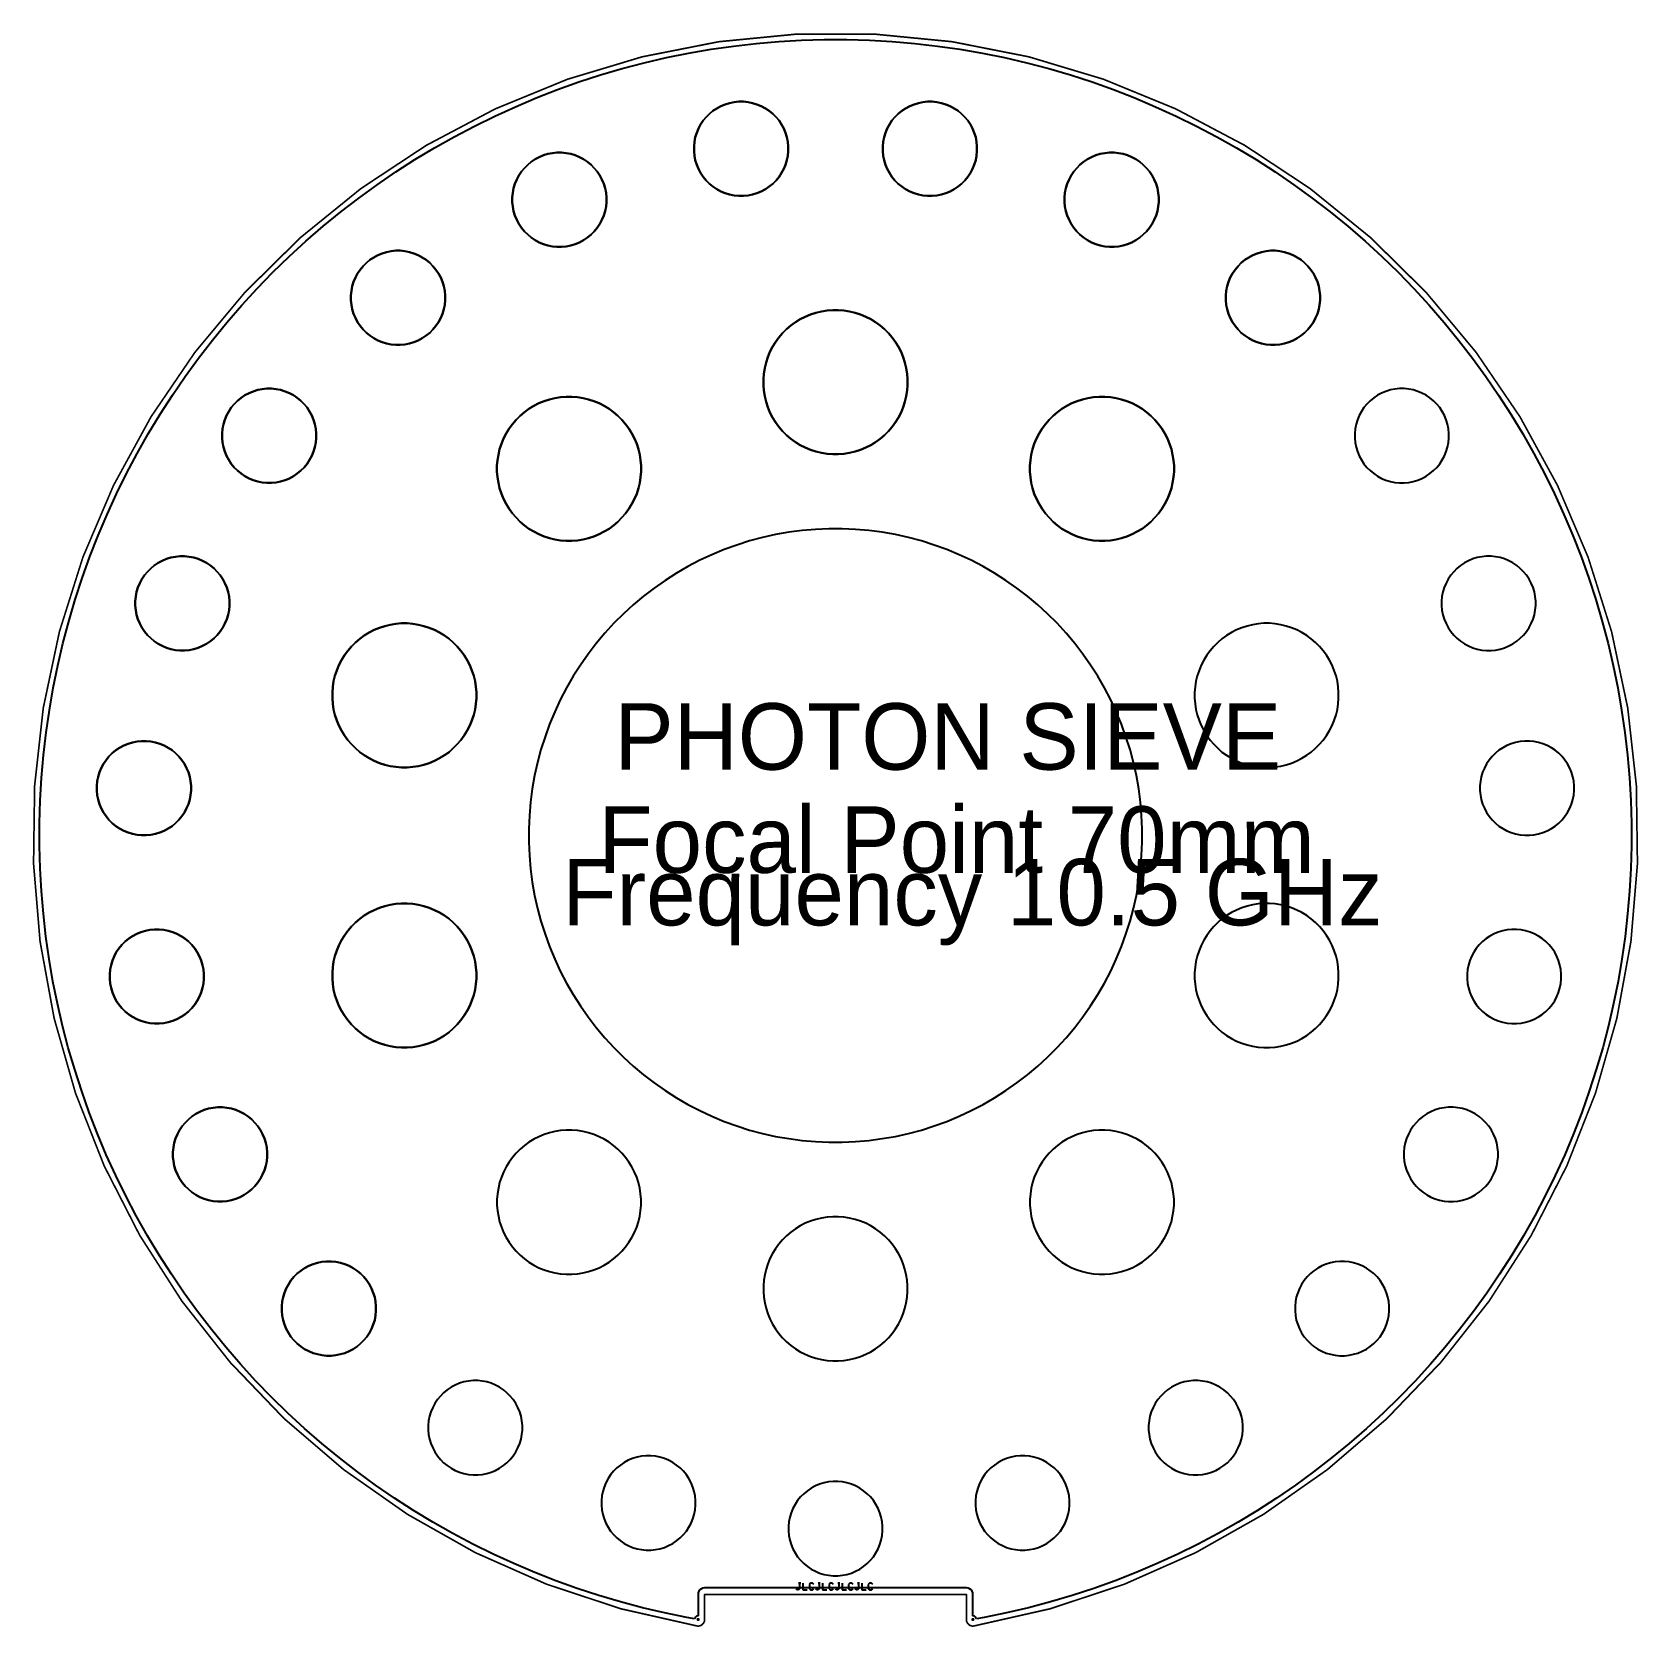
# Model space of a CAD drawing. Header units: millimetres. Extents: x -123 to 123, y -121 to 123.
import ezdxf

# ---------------------------------------------------------------- set-up
doc = ezdxf.new("R2010")
doc.units = ezdxf.units.MM
for name, color, linetype in [('BottomLayer', 5, 'Continuous'), ('BottomSolder', 6, 'Continuous'), ('Mechanical1', 6, 'Continuous'), ('MultiLayer', 9, 'Continuous'), ('PadHoleLayer', 156, 'Continuous'), ('TopLayer', 1, 'Continuous'), ('TopOverlay', 2, 'Continuous'), ('TopSolder', 216, 'Continuous')]:
    doc.layers.add(name, color=color, linetype=linetype)

msp = doc.modelspace()

# ---------------------------------------------------------------- texts
at = {"layer": 'TopOverlay'}
for s, p in [('PHOTON SIEVE', (-33.8, 10.05)), ('Focal Point 70mm', (-36.25, -5.71)), ('Frequency 10.5 GHz', (-41.76, -13.74))]:
    msp.add_text(s, height=10.16, dxfattribs=at).set_placement(p)

# ---------------------------------------------------------------- linework, layer by layer
at = {"layer": 'BottomLayer'}
for p, q in [((-19.02, 120.15), (-15.58, 120.64)), ((-15.58, 120.64), (-12.13, 121.04)), ((-12.13, 121.04), (-8.67, 121.33)), ((-8.67, 121.33), (-5.21, 121.53)), ((-5.21, 121.53), (-1.74, 121.63)), ((-1.74, 121.63), (1.74, 121.63)), ((1.74, 121.63), (5.21, 121.53)), ((5.21, 121.53), (8.67, 121.33)), ((8.67, 121.33), (12.13, 121.04)), ((12.13, 121.04), (15.58, 120.64)), ((15.58, 120.64), (19.02, 120.15)), ((-32.58, 117.2), (-29.22, 118.08)), ((-29.22, 118.08), (-25.84, 118.87)), ((-25.84, 118.87), (-22.44, 119.56)), ((-22.44, 119.56), (-19.02, 120.15)), ((19.02, 120.15), (22.44, 119.56)), ((22.44, 119.56), (25.84, 118.87)), ((25.84, 118.87), (29.22, 118.08)), ((29.22, 118.08), (32.58, 117.2)), ((-39.21, 115.15), (-35.91, 116.22)), ((-35.91, 116.22), (-32.58, 117.2)), ((32.58, 117.2), (35.91, 116.22)), ((35.91, 116.22), (39.21, 115.15)), ((-45.72, 112.72), (-42.48, 113.98)), ((-42.48, 113.98), (-39.21, 115.15)), ((39.21, 115.15), (42.48, 113.98)), ((42.48, 113.98), (45.72, 112.72)), ((-52.07, 109.93), (-48.91, 111.37)), ((-48.91, 111.37), (-45.72, 112.72)), ((-18.72, 110.73), (-19.26, 110.28)), ((-18.13, 111.12), (-18.72, 110.73)), ((-17.51, 111.46), (-18.13, 111.12)), ((-16.85, 111.73), (-17.51, 111.46)), ((-16.18, 111.93), (-16.85, 111.73)), ((-15.48, 112.07), (-16.18, 111.93)), ((-14.78, 112.14), (-15.48, 112.07)), ((-14.07, 112.14), (-14.78, 112.14)), ((-13.37, 112.07), (-14.07, 112.14)), ((-12.67, 111.93), (-13.37, 112.07)), ((-12, 111.73), (-12.67, 111.93)), ((-11.34, 111.46), (-12, 111.73)), ((-10.72, 111.12), (-11.34, 111.46)), ((-10.13, 110.73), (-10.72, 111.12)), ((-9.58, 110.28), (-10.13, 110.73)), ((10.13, 110.73), (9.58, 110.28)), ((10.72, 111.12), (10.13, 110.73)), ((11.34, 111.46), (10.72, 111.12)), ((12, 111.73), (11.34, 111.46)), ((12.67, 111.93), (12, 111.73)), ((13.37, 112.07), (12.67, 111.93)), ((14.07, 112.14), (13.37, 112.07)), ((14.78, 112.14), (14.07, 112.14)), ((15.48, 112.07), (14.78, 112.14)), ((16.18, 111.93), (15.48, 112.07)), ((16.85, 111.73), (16.18, 111.93)), ((17.51, 111.46), (16.85, 111.73)), ((18.13, 111.12), (17.51, 111.46)), ((18.72, 110.73), (18.13, 111.12)), ((19.26, 110.28), (18.72, 110.73)), ((45.72, 112.72), (48.91, 111.37)), ((48.91, 111.37), (52.07, 109.93)), ((-58.26, 106.78), (-55.19, 108.4)), ((-55.19, 108.4), (-52.07, 109.93)), ((-20.61, 108.65), (-20.94, 108.02)), ((-20.21, 109.24), (-20.61, 108.65)), ((-19.76, 109.78), (-20.21, 109.24)), ((-19.26, 110.28), (-19.76, 109.78)), ((-9.08, 109.78), (-9.58, 110.28)), ((-8.63, 109.24), (-9.08, 109.78)), ((-8.24, 108.65), (-8.63, 109.24)), ((-7.91, 108.02), (-8.24, 108.65)), ((8.24, 108.65), (7.91, 108.02)), ((8.63, 109.24), (8.24, 108.65)), ((9.08, 109.78), (8.63, 109.24)), ((9.58, 110.28), (9.08, 109.78)), ((19.76, 109.78), (19.26, 110.28)), ((20.21, 109.24), (19.76, 109.78)), ((20.61, 108.65), (20.21, 109.24)), ((20.94, 108.02), (20.61, 108.65)), ((52.07, 109.93), (55.19, 108.4)), ((55.19, 108.4), (58.26, 106.78)), ((-61.28, 105.08), (-58.26, 106.78)), ((-21.55, 106), (-21.62, 105.3)), ((-21.42, 106.69), (-21.55, 106)), ((-21.21, 107.37), (-21.42, 106.69)), ((-20.94, 108.02), (-21.21, 107.37)), ((-7.64, 107.37), (-7.91, 108.02)), ((-7.43, 106.69), (-7.64, 107.37)), ((-7.29, 106), (-7.43, 106.69)), ((-7.22, 105.3), (-7.29, 106)), ((7.29, 106), (7.22, 105.3)), ((7.43, 106.69), (7.29, 106)), ((7.64, 107.37), (7.43, 106.69)), ((7.91, 108.02), (7.64, 107.37)), ((21.21, 107.37), (20.94, 108.02)), ((21.42, 106.69), (21.21, 107.37)), ((21.55, 106), (21.42, 106.69)), ((21.62, 105.3), (21.55, 106)), ((58.26, 106.78), (61.28, 105.08)), ((-67.18, 101.41), (-64.26, 103.29)), ((-64.26, 103.29), (-61.28, 105.08)), ((-45.91, 103.34), (-46.5, 102.95)), ((-45.28, 103.67), (-45.91, 103.34)), ((-44.63, 103.95), (-45.28, 103.67)), ((-43.95, 104.15), (-44.63, 103.95)), ((-43.26, 104.29), (-43.95, 104.15)), ((-42.56, 104.36), (-43.26, 104.29)), ((-41.85, 104.36), (-42.56, 104.36)), ((-41.14, 104.29), (-41.85, 104.36)), ((-40.45, 104.15), (-41.14, 104.29)), ((-39.77, 103.95), (-40.45, 104.15)), ((-39.12, 103.67), (-39.77, 103.95)), ((-38.5, 103.34), (-39.12, 103.67)), ((-37.91, 102.95), (-38.5, 103.34)), ((-21.62, 105.3), (-21.62, 104.94)), ((-21.62, 104.94), (-21.62, 104.59)), ((-21.62, 104.59), (-21.55, 103.88)), ((-21.55, 103.88), (-21.42, 103.19)), ((-21.42, 103.19), (-21.21, 102.51)), ((-7.64, 102.51), (-7.43, 103.19)), ((-7.43, 103.19), (-7.29, 103.88)), ((-7.29, 103.88), (-7.22, 104.59)), ((-7.22, 104.94), (-7.22, 105.3)), ((-7.22, 104.59), (-7.22, 104.94)), ((7.22, 105.3), (7.22, 104.94)), ((7.22, 104.94), (7.22, 104.59)), ((7.22, 104.59), (7.29, 103.88)), ((7.29, 103.88), (7.43, 103.19)), ((7.43, 103.19), (7.64, 102.51)), ((21.21, 102.51), (21.42, 103.19)), ((21.42, 103.19), (21.55, 103.88)), ((21.55, 103.88), (21.62, 104.59)), ((21.62, 104.94), (21.62, 105.3)), ((21.62, 104.59), (21.62, 104.94)), ((38.5, 103.34), (37.91, 102.95)), ((39.12, 103.67), (38.5, 103.34)), ((39.77, 103.95), (39.12, 103.67)), ((40.45, 104.15), (39.77, 103.95)), ((41.14, 104.29), (40.45, 104.15)), ((41.85, 104.36), (41.14, 104.29)), ((42.56, 104.36), (41.85, 104.36)), ((43.26, 104.29), (42.56, 104.36)), ((43.95, 104.15), (43.26, 104.29)), ((44.63, 103.95), (43.95, 104.15)), ((45.28, 103.67), (44.63, 103.95)), ((45.91, 103.34), (45.28, 103.67)), ((46.5, 102.95), (45.91, 103.34)), ((61.28, 105.08), (64.26, 103.29)), ((64.26, 103.29), (67.18, 101.41)), ((-70.04, 99.45), (-67.18, 101.41)), ((-48.38, 100.86), (-48.72, 100.24)), ((-47.99, 101.45), (-48.38, 100.86)), ((-47.54, 102), (-47.99, 101.45)), ((-47.04, 102.5), (-47.54, 102)), ((-46.5, 102.95), (-47.04, 102.5)), ((-37.36, 102.5), (-37.91, 102.95)), ((-36.86, 102), (-37.36, 102.5)), ((-36.41, 101.45), (-36.86, 102)), ((-36.02, 100.86), (-36.41, 101.45)), ((-35.69, 100.24), (-36.02, 100.86)), ((-21.21, 102.51), (-20.94, 101.86)), ((-20.94, 101.86), (-20.61, 101.24)), ((-20.61, 101.24), (-20.21, 100.65)), ((-8.63, 100.65), (-8.24, 101.24)), ((-8.24, 101.24), (-7.91, 101.86)), ((-7.91, 101.86), (-7.64, 102.51)), ((7.64, 102.51), (7.91, 101.86)), ((7.91, 101.86), (8.24, 101.24)), ((8.24, 101.24), (8.63, 100.65)), ((20.21, 100.65), (20.61, 101.24)), ((20.61, 101.24), (20.94, 101.86)), ((20.94, 101.86), (21.21, 102.51)), ((36.02, 100.86), (35.69, 100.24)), ((36.41, 101.45), (36.02, 100.86)), ((36.86, 102), (36.41, 101.45)), ((37.36, 102.5), (36.86, 102)), ((37.91, 102.95), (37.36, 102.5)), ((47.04, 102.5), (46.5, 102.95)), ((47.54, 102), (47.04, 102.5)), ((47.99, 101.45), (47.54, 102)), ((48.38, 100.86), (47.99, 101.45)), ((48.72, 100.24), (48.38, 100.86)), ((67.18, 101.41), (70.04, 99.45)), ((-72.85, 97.41), (-70.04, 99.45)), ((-49.33, 98.22), (-49.4, 97.51)), ((-49.19, 98.91), (-49.33, 98.22)), ((-48.99, 99.59), (-49.19, 98.91)), ((-48.72, 100.24), (-48.99, 99.59)), ((-35.41, 99.59), (-35.69, 100.24)), ((-35.21, 98.91), (-35.41, 99.59)), ((-35.07, 98.22), (-35.21, 98.91)), ((-35, 97.51), (-35.07, 98.22)), ((-20.21, 100.65), (-19.76, 100.1)), ((-19.76, 100.1), (-19.26, 99.6)), ((-19.26, 99.6), (-18.72, 99.15)), ((-18.72, 99.15), (-18.13, 98.76)), ((-18.13, 98.76), (-17.51, 98.43)), ((-17.51, 98.43), (-16.85, 98.15)), ((-12, 98.15), (-11.34, 98.43)), ((-11.34, 98.43), (-10.72, 98.76)), ((-10.72, 98.76), (-10.13, 99.15)), ((-10.13, 99.15), (-9.58, 99.6)), ((-9.58, 99.6), (-9.08, 100.1)), ((-9.08, 100.1), (-8.63, 100.65)), ((8.63, 100.65), (9.08, 100.1)), ((9.08, 100.1), (9.58, 99.6)), ((9.58, 99.6), (10.13, 99.15)), ((10.13, 99.15), (10.72, 98.76)), ((10.72, 98.76), (11.34, 98.43)), ((11.34, 98.43), (12, 98.15)), ((16.85, 98.15), (17.51, 98.43)), ((17.51, 98.43), (18.13, 98.76)), ((18.13, 98.76), (18.72, 99.15)), ((18.72, 99.15), (19.26, 99.6)), ((19.26, 99.6), (19.76, 100.1)), ((19.76, 100.1), (20.21, 100.65)), ((35.07, 98.22), (35, 97.51)), ((35.21, 98.91), (35.07, 98.22)), ((35.41, 99.59), (35.21, 98.91)), ((35.69, 100.24), (35.41, 99.59)), ((48.99, 99.59), (48.72, 100.24)), ((49.19, 98.91), (48.99, 99.59)), ((49.33, 98.22), (49.19, 98.91)), ((49.4, 97.51), (49.33, 98.22)), ((70.04, 99.45), (72.85, 97.41)), ((-75.6, 95.29), (-72.85, 97.41)), ((-49.4, 97.51), (-49.4, 97.16)), ((-49.4, 97.16), (-49.4, 96.8)), ((-49.4, 96.8), (-49.33, 96.1)), ((-49.33, 96.1), (-49.19, 95.41)), ((-35.21, 95.41), (-35.07, 96.1)), ((-35.07, 96.1), (-35, 96.8)), ((-35, 97.16), (-35, 97.51)), ((-35, 96.8), (-35, 97.16)), ((-16.85, 98.15), (-16.18, 97.95)), ((-16.18, 97.95), (-15.48, 97.81)), ((-15.48, 97.81), (-14.78, 97.74)), ((-14.78, 97.74), (-14.07, 97.74)), ((-14.07, 97.74), (-13.37, 97.81)), ((-13.37, 97.81), (-12.67, 97.95)), ((-12.67, 97.95), (-12, 98.15)), ((12, 98.15), (12.67, 97.95)), ((12.67, 97.95), (13.37, 97.81)), ((13.37, 97.81), (14.07, 97.74)), ((14.07, 97.74), (14.78, 97.74)), ((14.78, 97.74), (15.48, 97.81)), ((15.48, 97.81), (16.18, 97.95)), ((16.18, 97.95), (16.85, 98.15)), ((35, 97.51), (35, 97.16)), ((35, 97.16), (35, 96.8)), ((35, 96.8), (35.07, 96.1)), ((35.07, 96.1), (35.21, 95.41)), ((49.19, 95.41), (49.33, 96.1)), ((49.33, 96.1), (49.4, 96.8)), ((49.4, 97.16), (49.4, 97.51)), ((49.4, 96.8), (49.4, 97.16)), ((72.85, 97.41), (75.6, 95.29)), ((-78.29, 93.1), (-75.6, 95.29)), ((-49.19, 95.41), (-48.99, 94.73)), ((-48.99, 94.73), (-48.72, 94.08)), ((-48.72, 94.08), (-48.38, 93.45)), ((-48.38, 93.45), (-47.99, 92.86)), ((-36.41, 92.86), (-36.02, 93.45)), ((-36.02, 93.45), (-35.69, 94.08)), ((-35.69, 94.08), (-35.41, 94.73)), ((-35.41, 94.73), (-35.21, 95.41)), ((35.21, 95.41), (35.41, 94.73)), ((35.41, 94.73), (35.69, 94.08)), ((35.69, 94.08), (36.02, 93.45)), ((36.02, 93.45), (36.41, 92.86)), ((47.99, 92.86), (48.38, 93.45)), ((48.38, 93.45), (48.72, 94.08)), ((48.72, 94.08), (48.99, 94.73)), ((48.99, 94.73), (49.19, 95.41)), ((75.6, 95.29), (78.29, 93.1)), ((-80.92, 90.83), (-78.29, 93.1)), ((-47.99, 92.86), (-47.54, 92.32)), ((-47.54, 92.32), (-47.04, 91.82)), ((-47.04, 91.82), (-46.5, 91.37)), ((-46.5, 91.37), (-45.91, 90.98)), ((-45.91, 90.98), (-45.28, 90.64)), ((-39.12, 90.64), (-38.5, 90.98)), ((-38.5, 90.98), (-37.91, 91.37)), ((-37.91, 91.37), (-37.36, 91.82)), ((-37.36, 91.82), (-36.86, 92.32)), ((-36.86, 92.32), (-36.41, 92.86)), ((36.41, 92.86), (36.86, 92.32)), ((36.86, 92.32), (37.36, 91.82)), ((37.36, 91.82), (37.91, 91.37)), ((37.91, 91.37), (38.5, 90.98)), ((38.5, 90.98), (39.12, 90.64)), ((45.28, 90.64), (45.91, 90.98)), ((45.91, 90.98), (46.5, 91.37)), ((46.5, 91.37), (47.04, 91.82)), ((47.04, 91.82), (47.54, 92.32)), ((47.54, 92.32), (47.99, 92.86)), ((78.29, 93.1), (80.92, 90.83)), ((-85.96, 86.06), (-83.47, 88.48)), ((-83.47, 88.48), (-80.92, 90.83)), ((-69.93, 88.69), (-70.56, 88.35)), ((-69.28, 88.96), (-69.93, 88.69)), ((-68.6, 89.16), (-69.28, 88.96)), ((-67.91, 89.3), (-68.6, 89.16)), ((-67.2, 89.37), (-67.91, 89.3)), ((-66.5, 89.37), (-67.2, 89.37)), ((-65.79, 89.3), (-66.5, 89.37)), ((-65.1, 89.16), (-65.79, 89.3)), ((-64.42, 88.96), (-65.1, 89.16)), ((-63.77, 88.69), (-64.42, 88.96)), ((-63.14, 88.35), (-63.77, 88.69)), ((-45.28, 90.64), (-44.63, 90.37)), ((-44.63, 90.37), (-43.95, 90.17)), ((-43.95, 90.17), (-43.26, 90.03)), ((-43.26, 90.03), (-42.56, 89.96)), ((-42.56, 89.96), (-41.85, 89.96)), ((-41.85, 89.96), (-41.14, 90.03)), ((-41.14, 90.03), (-40.45, 90.17)), ((-40.45, 90.17), (-39.77, 90.37)), ((-39.77, 90.37), (-39.12, 90.64)), ((39.12, 90.64), (39.77, 90.37)), ((39.77, 90.37), (40.45, 90.17)), ((40.45, 90.17), (41.14, 90.03)), ((41.14, 90.03), (41.85, 89.96)), ((41.85, 89.96), (42.56, 89.96)), ((42.56, 89.96), (43.26, 90.03)), ((43.26, 90.03), (43.95, 90.17)), ((43.95, 90.17), (44.63, 90.37)), ((44.63, 90.37), (45.28, 90.64)), ((63.77, 88.69), (63.14, 88.35)), ((64.42, 88.96), (63.77, 88.69)), ((65.1, 89.16), (64.42, 88.96)), ((65.79, 89.3), (65.1, 89.16)), ((66.5, 89.37), (65.79, 89.3)), ((67.2, 89.37), (66.5, 89.37)), ((67.91, 89.3), (67.2, 89.37)), ((68.6, 89.16), (67.91, 89.3)), ((69.28, 88.96), (68.6, 89.16)), ((69.93, 88.69), (69.28, 88.96)), ((70.56, 88.35), (69.93, 88.69)), ((80.92, 90.83), (83.47, 88.48)), ((83.47, 88.48), (85.96, 86.06)), ((-88.39, 83.57), (-85.96, 86.06)), ((-72.64, 86.46), (-73.03, 85.88)), ((-72.19, 87.01), (-72.64, 86.46)), ((-71.69, 87.51), (-72.19, 87.01)), ((-71.14, 87.96), (-71.69, 87.51)), ((-70.56, 88.35), (-71.14, 87.96)), ((-62.56, 87.96), (-63.14, 88.35)), ((-62.01, 87.51), (-62.56, 87.96)), ((-61.51, 87.01), (-62.01, 87.51)), ((-61.06, 86.46), (-61.51, 87.01)), ((-60.67, 85.88), (-61.06, 86.46)), ((61.06, 86.46), (60.67, 85.88)), ((61.51, 87.01), (61.06, 86.46)), ((62.01, 87.51), (61.51, 87.01)), ((62.56, 87.96), (62.01, 87.51)), ((63.14, 88.35), (62.56, 87.96)), ((71.14, 87.96), (70.56, 88.35)), ((71.69, 87.51), (71.14, 87.96)), ((72.19, 87.01), (71.69, 87.51)), ((72.64, 86.46), (72.19, 87.01)), ((73.03, 85.88), (72.64, 86.46)), ((85.96, 86.06), (88.39, 83.57)), ((-90.73, 81.02), (-88.39, 83.57)), ((-73.84, 83.92), (-73.98, 83.23)), ((-73.64, 84.6), (-73.84, 83.92)), ((-73.37, 85.25), (-73.64, 84.6)), ((-73.03, 85.88), (-73.37, 85.25)), ((-60.33, 85.25), (-60.67, 85.88)), ((-60.06, 84.6), (-60.33, 85.25)), ((-59.86, 83.92), (-60.06, 84.6)), ((-59.72, 83.23), (-59.86, 83.92)), ((59.86, 83.92), (59.72, 83.23)), ((60.06, 84.6), (59.86, 83.92)), ((60.33, 85.25), (60.06, 84.6)), ((60.67, 85.88), (60.33, 85.25)), ((73.37, 85.25), (73.03, 85.88)), ((73.64, 84.6), (73.37, 85.25)), ((73.84, 83.92), (73.64, 84.6)), ((73.98, 83.23), (73.84, 83.92)), ((88.39, 83.57), (90.73, 81.02)), ((-73.98, 83.23), (-74.05, 82.52)), ((-74.05, 82.52), (-74.05, 82.17)), ((-74.05, 82.17), (-74.05, 81.82)), ((-74.05, 81.82), (-73.98, 81.11)), ((-73.98, 81.11), (-73.84, 80.42)), ((-59.86, 80.42), (-59.72, 81.11)), ((-59.65, 82.52), (-59.72, 83.23)), ((-59.72, 81.11), (-59.65, 81.82)), ((-59.65, 82.17), (-59.65, 82.52)), ((-59.65, 81.82), (-59.65, 82.17)), ((59.72, 83.23), (59.65, 82.52)), ((59.65, 82.52), (59.65, 82.17)), ((59.65, 82.17), (59.65, 81.82)), ((59.65, 81.82), (59.72, 81.11)), ((59.72, 81.11), (59.86, 80.42)), ((73.84, 80.42), (73.98, 81.11)), ((74.05, 82.52), (73.98, 83.23)), ((73.98, 81.11), (74.05, 81.82)), ((74.05, 82.17), (74.05, 82.52)), ((74.05, 81.82), (74.05, 82.17)), ((-93.01, 78.4), (-90.73, 81.02)), ((-73.84, 80.42), (-73.64, 79.74)), ((-73.64, 79.74), (-73.37, 79.09)), ((-73.37, 79.09), (-73.03, 78.46)), ((-60.67, 78.46), (-60.33, 79.09)), ((-60.33, 79.09), (-60.06, 79.74)), ((-60.06, 79.74), (-59.86, 80.42)), ((-5.38, 78.89), (-6.12, 78.44)), ((-4.61, 79.28), (-5.38, 78.89)), ((-3.81, 79.61), (-4.61, 79.28)), ((-2.99, 79.88), (-3.81, 79.61)), ((-2.15, 80.08), (-2.99, 79.88)), ((-1.29, 80.22), (-2.15, 80.08)), ((-0.43, 80.28), (-1.29, 80.22)), ((0.43, 80.28), (-0.43, 80.28)), ((1.29, 80.22), (0.43, 80.28)), ((2.15, 80.08), (1.29, 80.22)), ((2.99, 79.88), (2.15, 80.08)), ((3.81, 79.61), (2.99, 79.88)), ((4.61, 79.28), (3.81, 79.61)), ((5.38, 78.89), (4.61, 79.28)), ((6.12, 78.44), (5.38, 78.89)), ((59.86, 80.42), (60.06, 79.74)), ((60.06, 79.74), (60.33, 79.09)), ((60.33, 79.09), (60.67, 78.46)), ((73.03, 78.46), (73.37, 79.09)), ((73.37, 79.09), (73.64, 79.74)), ((73.64, 79.74), (73.84, 80.42)), ((90.73, 81.02), (93.01, 78.4)), ((-95.21, 75.71), (-93.01, 78.4)), ((-73.03, 78.46), (-72.64, 77.88)), ((-72.64, 77.88), (-72.19, 77.33)), ((-72.19, 77.33), (-71.69, 76.83)), ((-71.69, 76.83), (-71.14, 76.38)), ((-71.14, 76.38), (-70.56, 75.99)), ((-63.14, 75.99), (-62.56, 76.38)), ((-62.56, 76.38), (-62.01, 76.83)), ((-62.01, 76.83), (-61.51, 77.33)), ((-61.51, 77.33), (-61.06, 77.88)), ((-61.06, 77.88), (-60.67, 78.46)), ((-8.09, 76.75), (-8.65, 76.1)), ((-7.48, 77.37), (-8.09, 76.75)), ((-6.82, 77.93), (-7.48, 77.37)), ((-6.12, 78.44), (-6.82, 77.93)), ((6.82, 77.93), (6.12, 78.44)), ((7.48, 77.37), (6.82, 77.93)), ((8.09, 76.75), (7.48, 77.37)), ((8.65, 76.1), (8.09, 76.75)), ((60.67, 78.46), (61.06, 77.88)), ((61.06, 77.88), (61.51, 77.33)), ((61.51, 77.33), (62.01, 76.83)), ((62.01, 76.83), (62.56, 76.38)), ((62.56, 76.38), (63.14, 75.99)), ((70.56, 75.99), (71.14, 76.38)), ((71.14, 76.38), (71.69, 76.83)), ((71.69, 76.83), (72.19, 77.33)), ((72.19, 77.33), (72.64, 77.88)), ((72.64, 77.88), (73.03, 78.46)), ((93.01, 78.4), (95.21, 75.71)), ((-97.33, 72.96), (-95.21, 75.71)), ((-70.56, 75.99), (-69.93, 75.65)), ((-69.93, 75.65), (-69.28, 75.38)), ((-69.28, 75.38), (-68.6, 75.18)), ((-68.6, 75.18), (-67.91, 75.04)), ((-67.91, 75.04), (-67.2, 74.97)), ((-67.2, 74.97), (-66.5, 74.97)), ((-66.5, 74.97), (-65.79, 75.04)), ((-65.79, 75.04), (-65.1, 75.18)), ((-65.1, 75.18), (-64.42, 75.38)), ((-64.42, 75.38), (-63.77, 75.65)), ((-63.77, 75.65), (-63.14, 75.99)), ((-10.01, 73.89), (-10.34, 73.09)), ((-9.61, 74.66), (-10.01, 73.89)), ((-9.16, 75.4), (-9.61, 74.66)), ((-8.65, 76.1), (-9.16, 75.4)), ((9.16, 75.4), (8.65, 76.1)), ((9.61, 74.66), (9.16, 75.4)), ((10.01, 73.89), (9.61, 74.66)), ((10.34, 73.09), (10.01, 73.89)), ((63.14, 75.99), (63.77, 75.65)), ((63.77, 75.65), (64.42, 75.38)), ((64.42, 75.38), (65.1, 75.18)), ((65.1, 75.18), (65.79, 75.04)), ((65.79, 75.04), (66.5, 74.97)), ((66.5, 74.97), (67.2, 74.97)), ((67.2, 74.97), (67.91, 75.04)), ((67.91, 75.04), (68.6, 75.18)), ((68.6, 75.18), (69.28, 75.38)), ((69.28, 75.38), (69.93, 75.65)), ((69.93, 75.65), (70.56, 75.99)), ((95.21, 75.71), (97.33, 72.96)), ((-99.37, 70.16), (-97.33, 72.96)), ((-10.81, 71.42), (-10.94, 70.57)), ((-10.6, 72.27), (-10.81, 71.42)), ((-10.34, 73.09), (-10.6, 72.27)), ((10.6, 72.27), (10.34, 73.09)), ((10.81, 71.42), (10.6, 72.27)), ((10.94, 70.57), (10.81, 71.42)), ((97.33, 72.96), (99.37, 70.16)), ((-101.33, 67.29), (-99.37, 70.16)), ((-10.94, 70.57), (-11.01, 69.71)), ((-11.01, 69.71), (-11.01, 69.28)), ((-11.01, 69.28), (-11.01, 68.84)), ((-11.01, 68.84), (-10.94, 67.98)), ((11.01, 69.71), (10.94, 70.57)), ((10.94, 67.98), (11.01, 68.84)), ((11.01, 69.28), (11.01, 69.71)), ((11.01, 68.84), (11.01, 69.28)), ((99.37, 70.16), (101.33, 67.29)), ((-103.21, 64.37), (-101.33, 67.29)), ((-91.38, 66.43), (-91.88, 65.93)), ((-90.83, 66.88), (-91.38, 66.43)), ((-90.25, 67.27), (-90.83, 66.88)), ((-89.62, 67.6), (-90.25, 67.27)), ((-88.97, 67.87), (-89.62, 67.6)), ((-88.29, 68.08), (-88.97, 67.87)), ((-87.6, 68.22), (-88.29, 68.08)), ((-86.89, 68.29), (-87.6, 68.22)), ((-86.19, 68.29), (-86.89, 68.29)), ((-85.48, 68.22), (-86.19, 68.29)), ((-84.79, 68.08), (-85.48, 68.22)), ((-84.11, 67.87), (-84.79, 68.08)), ((-83.46, 67.6), (-84.11, 67.87)), ((-82.83, 67.27), (-83.46, 67.6)), ((-82.25, 66.88), (-82.83, 67.27)), ((-81.7, 66.43), (-82.25, 66.88)), ((-81.2, 65.93), (-81.7, 66.43)), ((-44.53, 66.38), (-45.33, 66.05)), ((-43.71, 66.65), (-44.53, 66.38)), ((-42.87, 66.85), (-43.71, 66.65)), ((-42.01, 66.99), (-42.87, 66.85)), ((-41.15, 67.05), (-42.01, 66.99)), ((-40.29, 67.05), (-41.15, 67.05)), ((-39.42, 66.99), (-40.29, 67.05)), ((-38.57, 66.85), (-39.42, 66.99)), ((-37.73, 66.65), (-38.57, 66.85)), ((-36.91, 66.38), (-37.73, 66.65)), ((-36.11, 66.05), (-36.91, 66.38)), ((-10.94, 67.98), (-10.81, 67.13)), ((-10.81, 67.13), (-10.6, 66.28)), ((10.6, 66.28), (10.81, 67.13)), ((10.81, 67.13), (10.94, 67.98)), ((36.91, 66.38), (36.11, 66.05)), ((37.73, 66.65), (36.91, 66.38)), ((38.57, 66.85), (37.73, 66.65)), ((39.42, 66.99), (38.57, 66.85)), ((40.29, 67.05), (39.42, 66.99)), ((41.15, 67.05), (40.29, 67.05)), ((42.01, 66.99), (41.15, 67.05)), ((42.87, 66.85), (42.01, 66.99)), ((43.71, 66.65), (42.87, 66.85)), ((44.53, 66.38), (43.71, 66.65)), ((45.33, 66.05), (44.53, 66.38)), ((81.7, 66.43), (81.2, 65.93)), ((82.25, 66.88), (81.7, 66.43)), ((82.83, 67.27), (82.25, 66.88)), ((83.46, 67.6), (82.83, 67.27)), ((84.11, 67.87), (83.46, 67.6)), ((84.79, 68.08), (84.11, 67.87)), ((85.48, 68.22), (84.79, 68.08)), ((86.19, 68.29), (85.48, 68.22)), ((86.89, 68.29), (86.19, 68.29)), ((87.6, 68.22), (86.89, 68.29)), ((88.29, 68.08), (87.6, 68.22)), ((88.97, 67.87), (88.29, 68.08)), ((89.62, 67.6), (88.97, 67.87)), ((90.25, 67.27), (89.62, 67.6)), ((90.83, 66.88), (90.25, 67.27)), ((91.38, 66.43), (90.83, 66.88)), ((91.88, 65.93), (91.38, 66.43)), ((101.33, 67.29), (103.21, 64.37)), ((-105.01, 61.4), (-103.21, 64.37)), ((-93.06, 64.17), (-93.33, 63.52)), ((-92.72, 64.79), (-93.06, 64.17)), ((-92.33, 65.38), (-92.72, 64.79)), ((-91.88, 65.93), (-92.33, 65.38)), ((-80.75, 65.38), (-81.2, 65.93)), ((-80.36, 64.79), (-80.75, 65.38)), ((-80.02, 64.17), (-80.36, 64.79)), ((-79.75, 63.52), (-80.02, 64.17)), ((-48.2, 64.14), (-48.81, 63.52)), ((-47.54, 64.7), (-48.2, 64.14)), ((-46.84, 65.21), (-47.54, 64.7)), ((-46.1, 65.66), (-46.84, 65.21)), ((-45.33, 66.05), (-46.1, 65.66)), ((-35.34, 65.66), (-36.11, 66.05)), ((-34.6, 65.21), (-35.34, 65.66)), ((-33.9, 64.7), (-34.6, 65.21)), ((-33.24, 64.14), (-33.9, 64.7)), ((-32.63, 63.52), (-33.24, 64.14)), ((-10.6, 66.28), (-10.34, 65.46)), ((-10.34, 65.46), (-10.01, 64.66)), ((-10.01, 64.66), (-9.61, 63.89)), ((-9.61, 63.89), (-9.16, 63.15)), ((9.16, 63.15), (9.61, 63.89)), ((9.61, 63.89), (10.01, 64.66)), ((10.01, 64.66), (10.34, 65.46)), ((10.34, 65.46), (10.6, 66.28)), ((33.24, 64.14), (32.63, 63.52)), ((33.9, 64.7), (33.24, 64.14)), ((34.6, 65.21), (33.9, 64.7)), ((35.34, 65.66), (34.6, 65.21)), ((36.11, 66.05), (35.34, 65.66)), ((46.1, 65.66), (45.33, 66.05)), ((46.84, 65.21), (46.1, 65.66)), ((47.54, 64.7), (46.84, 65.21)), ((48.2, 64.14), (47.54, 64.7)), ((48.81, 63.52), (48.2, 64.14)), ((80.02, 64.17), (79.75, 63.52)), ((80.36, 64.79), (80.02, 64.17)), ((80.75, 65.38), (80.36, 64.79)), ((81.2, 65.93), (80.75, 65.38)), ((92.33, 65.38), (91.88, 65.93)), ((92.72, 64.79), (92.33, 65.38)), ((93.06, 64.17), (92.72, 64.79)), ((93.33, 63.52), (93.06, 64.17)), ((103.21, 64.37), (105.01, 61.4)), ((-106.72, 58.38), (-105.01, 61.4)), ((-93.67, 62.14), (-93.74, 61.44)), ((-93.74, 61.44), (-93.74, 61.09)), ((-93.53, 62.84), (-93.67, 62.14)), ((-93.33, 63.52), (-93.53, 62.84)), ((-79.55, 62.84), (-79.75, 63.52)), ((-79.41, 62.14), (-79.55, 62.84)), ((-79.34, 61.44), (-79.41, 62.14)), ((-79.34, 61.09), (-79.34, 61.44)), ((-50.33, 61.43), (-50.72, 60.66)), ((-49.88, 62.17), (-50.33, 61.43)), ((-49.37, 62.87), (-49.88, 62.17)), ((-48.81, 63.52), (-49.37, 62.87)), ((-32.07, 62.87), (-32.63, 63.52)), ((-31.56, 62.17), (-32.07, 62.87)), ((-31.11, 61.43), (-31.56, 62.17)), ((-30.71, 60.66), (-31.11, 61.43)), ((-9.16, 63.15), (-8.65, 62.45)), ((-8.65, 62.45), (-8.09, 61.8)), ((-8.09, 61.8), (-7.48, 61.18)), ((7.48, 61.18), (8.09, 61.8)), ((8.09, 61.8), (8.65, 62.45)), ((8.65, 62.45), (9.16, 63.15)), ((31.11, 61.43), (30.71, 60.66)), ((31.56, 62.17), (31.11, 61.43)), ((32.07, 62.87), (31.56, 62.17)), ((32.63, 63.52), (32.07, 62.87)), ((49.37, 62.87), (48.81, 63.52)), ((49.88, 62.17), (49.37, 62.87)), ((50.33, 61.43), (49.88, 62.17)), ((50.72, 60.66), (50.33, 61.43)), ((79.41, 62.14), (79.34, 61.44)), ((79.34, 61.44), (79.34, 61.09)), ((79.55, 62.84), (79.41, 62.14)), ((79.75, 63.52), (79.55, 62.84)), ((93.53, 62.84), (93.33, 63.52)), ((93.67, 62.14), (93.53, 62.84)), ((93.74, 61.44), (93.67, 62.14)), ((93.74, 61.09), (93.74, 61.44)), ((105.01, 61.4), (106.72, 58.38)), ((-93.74, 61.09), (-93.74, 60.73)), ((-93.74, 60.73), (-93.67, 60.03)), ((-93.67, 60.03), (-93.53, 59.34)), ((-93.53, 59.34), (-93.33, 58.66)), ((-79.75, 58.66), (-79.55, 59.34)), ((-79.55, 59.34), (-79.41, 60.03)), ((-79.41, 60.03), (-79.34, 60.73)), ((-79.34, 60.73), (-79.34, 61.09)), ((-51.32, 59.04), (-51.52, 58.19)), ((-51.06, 59.86), (-51.32, 59.04)), ((-50.72, 60.66), (-51.06, 59.86)), ((-30.38, 59.86), (-30.71, 60.66)), ((-30.12, 59.04), (-30.38, 59.86)), ((-29.91, 58.19), (-30.12, 59.04)), ((-7.48, 61.18), (-6.82, 60.62)), ((-6.82, 60.62), (-6.12, 60.11)), ((-6.12, 60.11), (-5.38, 59.66)), ((-5.38, 59.66), (-4.61, 59.27)), ((-4.61, 59.27), (-3.81, 58.94)), ((-3.81, 58.94), (-2.99, 58.67)), ((2.99, 58.67), (3.81, 58.94)), ((3.81, 58.94), (4.61, 59.27)), ((4.61, 59.27), (5.38, 59.66)), ((5.38, 59.66), (6.12, 60.11)), ((6.12, 60.11), (6.82, 60.62)), ((6.82, 60.62), (7.48, 61.18)), ((30.12, 59.04), (29.91, 58.19)), ((30.38, 59.86), (30.12, 59.04)), ((30.71, 60.66), (30.38, 59.86)), ((51.06, 59.86), (50.72, 60.66)), ((51.32, 59.04), (51.06, 59.86)), ((51.52, 58.19), (51.32, 59.04)), ((79.34, 61.09), (79.34, 60.73)), ((79.34, 60.73), (79.41, 60.03)), ((79.41, 60.03), (79.55, 59.34)), ((79.55, 59.34), (79.75, 58.66)), ((93.33, 58.66), (93.53, 59.34)), ((93.53, 59.34), (93.67, 60.03)), ((93.67, 60.03), (93.74, 60.73)), ((93.74, 60.73), (93.74, 61.09)), ((-108.34, 55.31), (-106.72, 58.38)), ((-93.33, 58.66), (-93.06, 58)), ((-93.06, 58), (-92.72, 57.38)), ((-92.72, 57.38), (-92.33, 56.79)), ((-92.33, 56.79), (-91.88, 56.25)), ((-81.2, 56.25), (-80.75, 56.79)), ((-80.75, 56.79), (-80.36, 57.38)), ((-80.36, 57.38), (-80.02, 58)), ((-80.02, 58), (-79.75, 58.66)), ((-51.66, 57.34), (-51.73, 56.48)), ((-51.73, 56.48), (-51.73, 56.04)), ((-51.52, 58.19), (-51.66, 57.34)), ((-29.78, 57.34), (-29.91, 58.19)), ((-29.71, 56.48), (-29.78, 57.34)), ((-29.71, 56.04), (-29.71, 56.48)), ((-2.99, 58.67), (-2.15, 58.47)), ((-2.15, 58.47), (-1.29, 58.33)), ((-1.29, 58.33), (-0.43, 58.27)), ((-0.43, 58.27), (0.43, 58.27)), ((0.43, 58.27), (1.29, 58.33)), ((1.29, 58.33), (2.15, 58.47)), ((2.15, 58.47), (2.99, 58.67)), ((29.78, 57.34), (29.71, 56.48)), ((29.71, 56.48), (29.71, 56.04)), ((29.91, 58.19), (29.78, 57.34)), ((51.66, 57.34), (51.52, 58.19)), ((51.73, 56.48), (51.66, 57.34)), ((51.73, 56.04), (51.73, 56.48)), ((79.75, 58.66), (80.02, 58)), ((80.02, 58), (80.36, 57.38)), ((80.36, 57.38), (80.75, 56.79)), ((80.75, 56.79), (81.2, 56.25)), ((91.88, 56.25), (92.33, 56.79)), ((92.33, 56.79), (92.72, 57.38)), ((92.72, 57.38), (93.06, 58)), ((93.06, 58), (93.33, 58.66)), ((106.72, 58.38), (108.34, 55.31)), ((-109.87, 52.2), (-108.34, 55.31)), ((-91.88, 56.25), (-91.38, 55.75)), ((-91.38, 55.75), (-90.83, 55.3)), ((-90.83, 55.3), (-90.25, 54.9)), ((-90.25, 54.9), (-89.62, 54.57)), ((-89.62, 54.57), (-88.97, 54.3)), ((-88.97, 54.3), (-88.29, 54.09)), ((-88.29, 54.09), (-87.6, 53.96)), ((-85.48, 53.96), (-84.79, 54.09)), ((-84.79, 54.09), (-84.11, 54.3)), ((-84.11, 54.3), (-83.46, 54.57)), ((-83.46, 54.57), (-82.83, 54.9)), ((-82.83, 54.9), (-82.25, 55.3)), ((-82.25, 55.3), (-81.7, 55.75)), ((-81.7, 55.75), (-81.2, 56.25)), ((-51.73, 56.04), (-51.73, 55.61)), ((-51.73, 55.61), (-51.66, 54.75)), ((-51.66, 54.75), (-51.52, 53.9)), ((-29.91, 53.9), (-29.78, 54.75)), ((-29.78, 54.75), (-29.71, 55.61)), ((-29.71, 55.61), (-29.71, 56.04)), ((29.71, 56.04), (29.71, 55.61)), ((29.71, 55.61), (29.78, 54.75)), ((29.78, 54.75), (29.91, 53.9)), ((51.52, 53.9), (51.66, 54.75)), ((51.66, 54.75), (51.73, 55.61)), ((51.73, 55.61), (51.73, 56.04)), ((81.2, 56.25), (81.7, 55.75)), ((81.7, 55.75), (82.25, 55.3)), ((82.25, 55.3), (82.83, 54.9)), ((82.83, 54.9), (83.46, 54.57)), ((83.46, 54.57), (84.11, 54.3)), ((84.11, 54.3), (84.79, 54.09)), ((84.79, 54.09), (85.48, 53.96)), ((87.6, 53.96), (88.29, 54.09)), ((88.29, 54.09), (88.97, 54.3)), ((88.97, 54.3), (89.62, 54.57)), ((89.62, 54.57), (90.25, 54.9)), ((90.25, 54.9), (90.83, 55.3)), ((90.83, 55.3), (91.38, 55.75)), ((91.38, 55.75), (91.88, 56.25)), ((108.34, 55.31), (109.87, 52.2)), ((-111.32, 49.04), (-109.87, 52.2)), ((-87.6, 53.96), (-86.89, 53.89)), ((-86.89, 53.89), (-86.19, 53.89)), ((-86.19, 53.89), (-85.48, 53.96)), ((-51.52, 53.9), (-51.32, 53.05)), ((-51.32, 53.05), (-51.06, 52.23)), ((-51.06, 52.23), (-50.72, 51.43)), ((-30.71, 51.43), (-30.38, 52.23)), ((-30.38, 52.23), (-30.12, 53.05)), ((-30.12, 53.05), (-29.91, 53.9)), ((29.91, 53.9), (30.12, 53.05)), ((30.12, 53.05), (30.38, 52.23)), ((30.38, 52.23), (30.71, 51.43)), ((50.72, 51.43), (51.06, 52.23)), ((51.06, 52.23), (51.32, 53.05)), ((51.32, 53.05), (51.52, 53.9)), ((85.48, 53.96), (86.19, 53.89)), ((86.19, 53.89), (86.89, 53.89)), ((86.89, 53.89), (87.6, 53.96)), ((109.87, 52.2), (111.32, 49.04)), ((-50.72, 51.43), (-50.33, 50.66)), ((-50.33, 50.66), (-49.88, 49.92)), ((-49.88, 49.92), (-49.37, 49.22)), ((-49.37, 49.22), (-48.81, 48.57)), ((-32.63, 48.57), (-32.07, 49.22)), ((-32.07, 49.22), (-31.56, 49.92)), ((-31.56, 49.92), (-31.11, 50.66)), ((-31.11, 50.66), (-30.71, 51.43)), ((30.71, 51.43), (31.11, 50.66)), ((31.11, 50.66), (31.56, 49.92)), ((31.56, 49.92), (32.07, 49.22)), ((32.07, 49.22), (32.63, 48.57)), ((48.81, 48.57), (49.37, 49.22)), ((49.37, 49.22), (49.88, 49.92)), ((49.88, 49.92), (50.33, 50.66)), ((50.33, 50.66), (50.72, 51.43)), ((-112.67, 45.84), (-111.32, 49.04)), ((-48.81, 48.57), (-48.2, 47.95)), ((-48.2, 47.95), (-47.54, 47.39)), ((-47.54, 47.39), (-46.84, 46.88)), ((-46.84, 46.88), (-46.1, 46.43)), ((-35.34, 46.43), (-34.6, 46.88)), ((-34.6, 46.88), (-33.9, 47.39)), ((-33.9, 47.39), (-33.24, 47.95)), ((-33.24, 47.95), (-32.63, 48.57)), ((-3.07, 46.78), (-5.1, 46.6)), ((-1.02, 46.87), (-3.07, 46.78)), ((1.02, 46.87), (-1.02, 46.87)), ((3.07, 46.78), (1.02, 46.87)), ((5.1, 46.6), (3.07, 46.78)), ((32.63, 48.57), (33.24, 47.95)), ((33.24, 47.95), (33.9, 47.39)), ((33.9, 47.39), (34.6, 46.88)), ((34.6, 46.88), (35.34, 46.43)), ((46.1, 46.43), (46.84, 46.88)), ((46.84, 46.88), (47.54, 47.39)), ((47.54, 47.39), (48.2, 47.95)), ((48.2, 47.95), (48.81, 48.57)), ((111.32, 49.04), (112.67, 45.84)), ((-113.94, 42.61), (-112.67, 45.84)), ((-46.1, 46.43), (-45.33, 46.04)), ((-45.33, 46.04), (-44.53, 45.71)), ((-44.53, 45.71), (-43.71, 45.44)), ((-43.71, 45.44), (-42.87, 45.24)), ((-42.87, 45.24), (-42.01, 45.1)), ((-42.01, 45.1), (-41.15, 45.04)), ((-41.15, 45.04), (-40.29, 45.04)), ((-40.29, 45.04), (-39.42, 45.1)), ((-39.42, 45.1), (-38.57, 45.24)), ((-38.57, 45.24), (-37.73, 45.44)), ((-37.73, 45.44), (-36.91, 45.71)), ((-36.91, 45.71), (-36.11, 46.04)), ((-36.11, 46.04), (-35.34, 46.43)), ((-15.07, 44.39), (-16.99, 43.69)), ((-13.12, 45.01), (-15.07, 44.39)), ((-11.14, 45.54), (-13.12, 45.01)), ((-9.15, 45.98), (-11.14, 45.54)), ((-7.13, 46.33), (-9.15, 45.98)), ((-5.1, 46.6), (-7.13, 46.33)), ((7.13, 46.33), (5.1, 46.6)), ((9.15, 45.98), (7.13, 46.33)), ((11.14, 45.54), (9.15, 45.98)), ((13.12, 45.01), (11.14, 45.54)), ((15.07, 44.39), (13.12, 45.01)), ((16.99, 43.69), (15.07, 44.39)), ((35.34, 46.43), (36.11, 46.04)), ((36.11, 46.04), (36.91, 45.71)), ((36.91, 45.71), (37.73, 45.44)), ((37.73, 45.44), (38.57, 45.24)), ((38.57, 45.24), (39.42, 45.1)), ((39.42, 45.1), (40.29, 45.04)), ((40.29, 45.04), (41.15, 45.04)), ((41.15, 45.04), (42.01, 45.1)), ((42.01, 45.1), (42.87, 45.24)), ((42.87, 45.24), (43.71, 45.44)), ((43.71, 45.44), (44.53, 45.71)), ((44.53, 45.71), (45.33, 46.04)), ((45.33, 46.04), (46.1, 46.43)), ((112.67, 45.84), (113.94, 42.61)), ((-115.1, 39.34), (-113.94, 42.61)), ((-102.89, 41.99), (-103.52, 41.66)), ((-102.24, 42.26), (-102.89, 41.99)), ((-101.56, 42.47), (-102.24, 42.26)), ((-100.87, 42.6), (-101.56, 42.47)), ((-100.17, 42.67), (-100.87, 42.6)), ((-99.46, 42.67), (-100.17, 42.67)), ((-98.75, 42.6), (-99.46, 42.67)), ((-98.06, 42.47), (-98.75, 42.6)), ((-97.38, 42.26), (-98.06, 42.47)), ((-96.73, 41.99), (-97.38, 42.26)), ((-96.11, 41.66), (-96.73, 41.99)), ((-20.73, 42.05), (-22.55, 41.1)), ((-18.88, 42.91), (-20.73, 42.05)), ((-16.99, 43.69), (-18.88, 42.91)), ((18.88, 42.91), (16.99, 43.69)), ((20.73, 42.05), (18.88, 42.91)), ((22.55, 41.1), (20.73, 42.05)), ((96.73, 41.99), (96.11, 41.66)), ((97.38, 42.26), (96.73, 41.99)), ((98.06, 42.47), (97.38, 42.26)), ((98.75, 42.6), (98.06, 42.47)), ((99.46, 42.67), (98.75, 42.6)), ((100.17, 42.67), (99.46, 42.67)), ((100.87, 42.6), (100.17, 42.67)), ((101.56, 42.47), (100.87, 42.6)), ((102.24, 42.26), (101.56, 42.47)), ((102.89, 41.99), (102.24, 42.26)), ((103.52, 41.66), (102.89, 41.99)), ((113.94, 42.61), (115.1, 39.34)), ((-116.18, 36.04), (-115.1, 39.34)), ((-105.6, 39.77), (-105.99, 39.18)), ((-105.15, 40.31), (-105.6, 39.77)), ((-104.65, 40.81), (-105.15, 40.31)), ((-104.11, 41.26), (-104.65, 40.81)), ((-103.52, 41.66), (-104.11, 41.26)), ((-95.52, 41.26), (-96.11, 41.66)), ((-94.97, 40.81), (-95.52, 41.26)), ((-94.47, 40.31), (-94.97, 40.81)), ((-94.02, 39.77), (-94.47, 40.31)), ((-93.63, 39.18), (-94.02, 39.77)), ((-24.32, 40.08), (-26.05, 38.98)), ((-22.55, 41.1), (-24.32, 40.08)), ((24.32, 40.08), (22.55, 41.1)), ((26.05, 38.98), (24.32, 40.08)), ((94.02, 39.77), (93.63, 39.18)), ((94.47, 40.31), (94.02, 39.77)), ((94.97, 40.81), (94.47, 40.31)), ((95.52, 41.26), (94.97, 40.81)), ((96.11, 41.66), (95.52, 41.26)), ((104.11, 41.26), (103.52, 41.66)), ((104.65, 40.81), (104.11, 41.26)), ((105.15, 40.31), (104.65, 40.81)), ((105.6, 39.77), (105.15, 40.31)), ((105.99, 39.18), (105.6, 39.77)), ((115.1, 39.34), (116.18, 36.04)), ((-106.8, 37.22), (-106.94, 36.53)), ((-106.6, 37.9), (-106.8, 37.22)), ((-106.33, 38.56), (-106.6, 37.9)), ((-105.99, 39.18), (-106.33, 38.56)), ((-93.3, 38.56), (-93.63, 39.18)), ((-93.03, 37.9), (-93.3, 38.56)), ((-92.82, 37.22), (-93.03, 37.9)), ((-92.68, 36.53), (-92.82, 37.22)), ((-27.72, 37.81), (-29.34, 36.56)), ((-26.05, 38.98), (-27.72, 37.81)), ((27.72, 37.81), (26.05, 38.98)), ((29.34, 36.56), (27.72, 37.81)), ((92.82, 37.22), (92.68, 36.53)), ((93.03, 37.9), (92.82, 37.22)), ((93.3, 38.56), (93.03, 37.9)), ((93.63, 39.18), (93.3, 38.56)), ((106.33, 38.56), (105.99, 39.18)), ((106.6, 37.9), (106.33, 38.56)), ((106.8, 37.22), (106.6, 37.9)), ((106.94, 36.53), (106.8, 37.22)), ((-117.16, 32.71), (-116.18, 36.04)), ((-106.94, 36.53), (-107.01, 35.83)), ((-107.01, 35.83), (-107.01, 35.47)), ((-107.01, 35.47), (-107.01, 35.12)), ((-107.01, 35.12), (-106.94, 34.42)), ((-106.94, 34.42), (-106.8, 33.72)), ((-92.82, 33.72), (-92.68, 34.42)), ((-92.61, 35.83), (-92.68, 36.53)), ((-92.68, 34.42), (-92.61, 35.12)), ((-92.61, 35.47), (-92.61, 35.83)), ((-92.61, 35.12), (-92.61, 35.47)), ((-30.91, 35.25), (-32.42, 33.86)), ((-29.34, 36.56), (-30.91, 35.25)), ((30.91, 35.25), (29.34, 36.56)), ((32.42, 33.86), (30.91, 35.25)), ((92.68, 36.53), (92.61, 35.83)), ((92.61, 35.83), (92.61, 35.47)), ((92.61, 35.47), (92.61, 35.12)), ((92.61, 35.12), (92.68, 34.42)), ((92.68, 34.42), (92.82, 33.72)), ((106.8, 33.72), (106.94, 34.42)), ((107.01, 35.83), (106.94, 36.53)), ((106.94, 34.42), (107.01, 35.12)), ((107.01, 35.47), (107.01, 35.83)), ((107.01, 35.12), (107.01, 35.47)), ((116.18, 36.04), (117.16, 32.71)), ((-118.05, 29.35), (-117.16, 32.71)), ((-106.8, 33.72), (-106.6, 33.04)), ((-106.6, 33.04), (-106.33, 32.39)), ((-106.33, 32.39), (-105.99, 31.77)), ((-93.63, 31.77), (-93.3, 32.39)), ((-93.3, 32.39), (-93.03, 33.04)), ((-93.03, 33.04), (-92.82, 33.72)), ((-68.88, 32.01), (-69.7, 31.74)), ((-68.03, 32.21), (-68.88, 32.01)), ((-67.18, 32.35), (-68.03, 32.21)), ((-66.32, 32.42), (-67.18, 32.35)), ((-65.45, 32.42), (-66.32, 32.42)), ((-64.59, 32.35), (-65.45, 32.42)), ((-63.74, 32.21), (-64.59, 32.35)), ((-62.89, 32.01), (-63.74, 32.21)), ((-62.07, 31.74), (-62.89, 32.01)), ((-33.86, 32.42), (-35.25, 30.91)), ((-32.42, 33.86), (-33.86, 32.42)), ((33.86, 32.42), (32.42, 33.86)), ((35.25, 30.91), (33.86, 32.42)), ((62.89, 32.01), (62.07, 31.74)), ((63.74, 32.21), (62.89, 32.01)), ((64.59, 32.35), (63.74, 32.21)), ((65.45, 32.42), (64.59, 32.35)), ((66.32, 32.42), (65.45, 32.42)), ((67.18, 32.35), (66.32, 32.42)), ((68.03, 32.21), (67.18, 32.35)), ((68.88, 32.01), (68.03, 32.21)), ((69.7, 31.74), (68.88, 32.01)), ((92.82, 33.72), (93.03, 33.04)), ((93.03, 33.04), (93.3, 32.39)), ((93.3, 32.39), (93.63, 31.77)), ((105.99, 31.77), (106.33, 32.39)), ((106.33, 32.39), (106.6, 33.04)), ((106.6, 33.04), (106.8, 33.72)), ((117.16, 32.71), (118.05, 29.35)), ((-105.99, 31.77), (-105.6, 31.18)), ((-105.6, 31.18), (-105.15, 30.63)), ((-105.15, 30.63), (-104.65, 30.13)), ((-104.65, 30.13), (-104.11, 29.68)), ((-104.11, 29.68), (-103.52, 29.29)), ((-96.11, 29.29), (-95.52, 29.68)), ((-95.52, 29.68), (-94.97, 30.13)), ((-94.97, 30.13), (-94.47, 30.63)), ((-94.47, 30.63), (-94.02, 31.18)), ((-94.02, 31.18), (-93.63, 31.77)), ((-73.36, 29.5), (-73.98, 28.89)), ((-72.71, 30.06), (-73.36, 29.5)), ((-72.01, 30.57), (-72.71, 30.06)), ((-71.27, 31.02), (-72.01, 30.57)), ((-70.5, 31.41), (-71.27, 31.02)), ((-69.7, 31.74), (-70.5, 31.41)), ((-61.27, 31.41), (-62.07, 31.74)), ((-60.5, 31.02), (-61.27, 31.41)), ((-59.76, 30.57), (-60.5, 31.02)), ((-59.06, 30.06), (-59.76, 30.57)), ((-58.41, 29.5), (-59.06, 30.06)), ((-57.79, 28.89), (-58.41, 29.5)), ((-35.25, 30.91), (-36.56, 29.34)), ((36.56, 29.34), (35.25, 30.91)), ((58.41, 29.5), (57.79, 28.89)), ((59.06, 30.06), (58.41, 29.5)), ((59.76, 30.57), (59.06, 30.06)), ((60.5, 31.02), (59.76, 30.57)), ((61.27, 31.41), (60.5, 31.02)), ((62.07, 31.74), (61.27, 31.41)), ((70.5, 31.41), (69.7, 31.74)), ((71.27, 31.02), (70.5, 31.41)), ((72.01, 30.57), (71.27, 31.02)), ((72.71, 30.06), (72.01, 30.57)), ((73.36, 29.5), (72.71, 30.06)), ((73.98, 28.89), (73.36, 29.5)), ((93.63, 31.77), (94.02, 31.18)), ((94.02, 31.18), (94.47, 30.63)), ((94.47, 30.63), (94.97, 30.13)), ((94.97, 30.13), (95.52, 29.68)), ((95.52, 29.68), (96.11, 29.29)), ((103.52, 29.29), (104.11, 29.68)), ((104.11, 29.68), (104.65, 30.13)), ((104.65, 30.13), (105.15, 30.63)), ((105.15, 30.63), (105.6, 31.18)), ((105.6, 31.18), (105.99, 31.77)), ((-118.84, 25.97), (-118.05, 29.35)), ((-103.52, 29.29), (-102.89, 28.96)), ((-102.89, 28.96), (-102.24, 28.69)), ((-102.24, 28.69), (-101.56, 28.48)), ((-101.56, 28.48), (-100.87, 28.34)), ((-100.87, 28.34), (-100.17, 28.27)), ((-100.17, 28.27), (-99.46, 28.27)), ((-99.46, 28.27), (-98.75, 28.34)), ((-98.75, 28.34), (-98.06, 28.48)), ((-98.06, 28.48), (-97.38, 28.69)), ((-97.38, 28.69), (-96.73, 28.96)), ((-96.73, 28.96), (-96.11, 29.29)), ((-75.05, 27.53), (-75.5, 26.79)), ((-74.54, 28.23), (-75.05, 27.53)), ((-73.98, 28.89), (-74.54, 28.23)), ((-57.23, 28.23), (-57.79, 28.89)), ((-56.72, 27.53), (-57.23, 28.23)), ((-56.27, 26.79), (-56.72, 27.53)), ((-37.81, 27.72), (-38.98, 26.05)), ((-36.56, 29.34), (-37.81, 27.72)), ((37.81, 27.72), (36.56, 29.34)), ((38.98, 26.05), (37.81, 27.72)), ((56.72, 27.53), (56.27, 26.79)), ((57.23, 28.23), (56.72, 27.53)), ((57.79, 28.89), (57.23, 28.23)), ((74.54, 28.23), (73.98, 28.89)), ((75.05, 27.53), (74.54, 28.23)), ((75.5, 26.79), (75.05, 27.53)), ((96.11, 29.29), (96.73, 28.96)), ((96.73, 28.96), (97.38, 28.69)), ((97.38, 28.69), (98.06, 28.48)), ((98.06, 28.48), (98.75, 28.34)), ((98.75, 28.34), (99.46, 28.27)), ((99.46, 28.27), (100.17, 28.27)), ((100.17, 28.27), (100.87, 28.34)), ((100.87, 28.34), (101.56, 28.48)), ((101.56, 28.48), (102.24, 28.69)), ((102.24, 28.69), (102.89, 28.96)), ((102.89, 28.96), (103.52, 29.29)), ((118.05, 29.35), (118.84, 25.97)), ((-119.53, 22.57), (-118.84, 25.97)), ((-76.22, 25.22), (-76.49, 24.4)), ((-75.89, 26.02), (-76.22, 25.22)), ((-75.5, 26.79), (-75.89, 26.02)), ((-55.88, 26.02), (-56.27, 26.79)), ((-55.55, 25.22), (-55.88, 26.02)), ((-55.28, 24.4), (-55.55, 25.22)), ((-38.98, 26.05), (-40.08, 24.32)), ((40.08, 24.32), (38.98, 26.05)), ((55.55, 25.22), (55.28, 24.4)), ((55.88, 26.02), (55.55, 25.22)), ((56.27, 26.79), (55.88, 26.02)), ((75.89, 26.02), (75.5, 26.79)), ((76.22, 25.22), (75.89, 26.02)), ((76.49, 24.4), (76.22, 25.22)), ((118.84, 25.97), (119.53, 22.57)), ((-120.12, 19.15), (-119.53, 22.57)), ((-76.83, 22.7), (-76.89, 21.84)), ((-76.69, 23.56), (-76.83, 22.7)), ((-76.49, 24.4), (-76.69, 23.56)), ((-55.08, 23.56), (-55.28, 24.4)), ((-54.94, 22.7), (-55.08, 23.56)), ((-54.88, 21.84), (-54.94, 22.7)), ((-41.1, 22.55), (-42.05, 20.73)), ((-40.08, 24.32), (-41.1, 22.55)), ((41.1, 22.55), (40.08, 24.32)), ((42.05, 20.73), (41.1, 22.55)), ((54.94, 22.7), (54.88, 21.84)), ((55.08, 23.56), (54.94, 22.7)), ((55.28, 24.4), (55.08, 23.56)), ((76.69, 23.56), (76.49, 24.4)), ((76.83, 22.7), (76.69, 23.56)), ((76.89, 21.84), (76.83, 22.7)), ((119.53, 22.57), (120.12, 19.15)), ((-76.89, 21.84), (-76.89, 21.41)), ((-76.89, 21.41), (-76.89, 20.97)), ((-76.89, 20.97), (-76.83, 20.11)), ((-76.83, 20.11), (-76.69, 19.26)), ((-55.08, 19.26), (-54.94, 20.11)), ((-54.94, 20.11), (-54.88, 20.97)), ((-54.88, 21.41), (-54.88, 21.84)), ((-54.88, 20.97), (-54.88, 21.41)), ((-42.05, 20.73), (-42.91, 18.88)), ((42.91, 18.88), (42.05, 20.73)), ((54.88, 21.84), (54.88, 21.41)), ((54.88, 21.41), (54.88, 20.97)), ((54.88, 20.97), (54.94, 20.11)), ((54.94, 20.11), (55.08, 19.26)), ((76.69, 19.26), (76.83, 20.11)), ((76.83, 20.11), (76.89, 20.97)), ((76.89, 21.41), (76.89, 21.84)), ((76.89, 20.97), (76.89, 21.41)), ((-120.62, 15.72), (-120.12, 19.15)), ((-76.69, 19.26), (-76.49, 18.42)), ((-76.49, 18.42), (-76.22, 17.59)), ((-76.22, 17.59), (-75.89, 16.79)), ((-55.88, 16.79), (-55.55, 17.59)), ((-55.55, 17.59), (-55.28, 18.42)), ((-55.28, 18.42), (-55.08, 19.26)), ((-42.91, 18.88), (-43.69, 16.99)), ((43.69, 16.99), (42.91, 18.88)), ((55.08, 19.26), (55.28, 18.42)), ((55.28, 18.42), (55.55, 17.59)), ((55.55, 17.59), (55.88, 16.79)), ((75.89, 16.79), (76.22, 17.59)), ((76.22, 17.59), (76.49, 18.42)), ((76.49, 18.42), (76.69, 19.26)), ((120.12, 19.15), (120.62, 15.72)), ((-121.02, 12.27), (-120.62, 15.72)), ((-75.89, 16.79), (-75.5, 16.02)), ((-75.5, 16.02), (-75.05, 15.29)), ((-75.05, 15.29), (-74.54, 14.59)), ((-57.23, 14.59), (-56.72, 15.29)), ((-56.72, 15.29), (-56.27, 16.02)), ((-56.27, 16.02), (-55.88, 16.79)), ((-44.39, 15.07), (-45.01, 13.12)), ((-43.69, 16.99), (-44.39, 15.07)), ((44.39, 15.07), (43.69, 16.99)), ((45.01, 13.12), (44.39, 15.07)), ((55.88, 16.79), (56.27, 16.02)), ((56.27, 16.02), (56.72, 15.29)), ((56.72, 15.29), (57.23, 14.59)), ((74.54, 14.59), (75.05, 15.29)), ((75.05, 15.29), (75.5, 16.02)), ((75.5, 16.02), (75.89, 16.79)), ((120.62, 15.72), (121.02, 12.27)), ((-110.52, 12.57), (-111.02, 12.07)), ((-109.98, 13.02), (-110.52, 12.57)), ((-109.39, 13.41), (-109.98, 13.02)), ((-108.76, 13.75), (-109.39, 13.41)), ((-108.11, 14.02), (-108.76, 13.75)), ((-107.43, 14.22), (-108.11, 14.02)), ((-106.74, 14.36), (-107.43, 14.22)), ((-106.04, 14.43), (-106.74, 14.36)), ((-105.33, 14.43), (-106.04, 14.43)), ((-104.62, 14.36), (-105.33, 14.43)), ((-103.93, 14.22), (-104.62, 14.36)), ((-103.25, 14.02), (-103.93, 14.22)), ((-102.6, 13.75), (-103.25, 14.02)), ((-101.98, 13.41), (-102.6, 13.75)), ((-101.39, 13.02), (-101.98, 13.41)), ((-100.84, 12.57), (-101.39, 13.02)), ((-100.34, 12.07), (-100.84, 12.57)), ((-74.54, 14.59), (-73.98, 13.93)), ((-73.98, 13.93), (-73.36, 13.32)), ((-73.36, 13.32), (-72.71, 12.75)), ((-72.71, 12.75), (-72.01, 12.25)), ((-59.76, 12.25), (-59.06, 12.75)), ((-59.06, 12.75), (-58.41, 13.32)), ((-58.41, 13.32), (-57.79, 13.93)), ((-57.79, 13.93), (-57.23, 14.59)), ((-45.01, 13.12), (-45.54, 11.14)), ((45.54, 11.14), (45.01, 13.12)), ((57.23, 14.59), (57.79, 13.93)), ((57.79, 13.93), (58.41, 13.32)), ((58.41, 13.32), (59.06, 12.75)), ((59.06, 12.75), (59.76, 12.25)), ((72.01, 12.25), (72.71, 12.75)), ((72.71, 12.75), (73.36, 13.32)), ((73.36, 13.32), (73.98, 13.93)), ((73.98, 13.93), (74.54, 14.59)), ((100.84, 12.57), (100.34, 12.07)), ((101.39, 13.02), (100.84, 12.57)), ((101.98, 13.41), (101.39, 13.02)), ((102.6, 13.75), (101.98, 13.41)), ((103.25, 14.02), (102.6, 13.75)), ((103.93, 14.22), (103.25, 14.02)), ((104.62, 14.36), (103.93, 14.22)), ((105.33, 14.43), (104.62, 14.36)), ((106.04, 14.43), (105.33, 14.43)), ((106.74, 14.36), (106.04, 14.43)), ((107.43, 14.22), (106.74, 14.36)), ((108.11, 14.02), (107.43, 14.22)), ((108.76, 13.75), (108.11, 14.02)), ((109.39, 13.41), (108.76, 13.75)), ((109.98, 13.02), (109.39, 13.41)), ((110.52, 12.57), (109.98, 13.02)), ((111.02, 12.07), (110.52, 12.57)), ((-121.32, 8.81), (-121.02, 12.27)), ((-112.2, 10.31), (-112.47, 9.66)), ((-111.86, 10.93), (-112.2, 10.31)), ((-111.47, 11.52), (-111.86, 10.93)), ((-111.02, 12.07), (-111.47, 11.52)), ((-99.89, 11.52), (-100.34, 12.07)), ((-99.5, 10.93), (-99.89, 11.52)), ((-99.16, 10.31), (-99.5, 10.93)), ((-98.89, 9.66), (-99.16, 10.31)), ((-72.01, 12.25), (-71.27, 11.79)), ((-71.27, 11.79), (-70.5, 11.4)), ((-70.5, 11.4), (-69.7, 11.07)), ((-69.7, 11.07), (-68.88, 10.8)), ((-68.88, 10.8), (-68.03, 10.6)), ((-68.03, 10.6), (-67.18, 10.47)), ((-67.18, 10.47), (-66.32, 10.4)), ((-66.32, 10.4), (-65.45, 10.4)), ((-65.45, 10.4), (-64.59, 10.47)), ((-64.59, 10.47), (-63.74, 10.6)), ((-63.74, 10.6), (-62.89, 10.8)), ((-62.89, 10.8), (-62.07, 11.07)), ((-62.07, 11.07), (-61.27, 11.4)), ((-61.27, 11.4), (-60.5, 11.79)), ((-60.5, 11.79), (-59.76, 12.25)), ((-45.54, 11.14), (-45.98, 9.15)), ((45.98, 9.15), (45.54, 11.14)), ((59.76, 12.25), (60.5, 11.79)), ((60.5, 11.79), (61.27, 11.4)), ((61.27, 11.4), (62.07, 11.07)), ((62.07, 11.07), (62.89, 10.8)), ((62.89, 10.8), (63.74, 10.6)), ((63.74, 10.6), (64.59, 10.47)), ((64.59, 10.47), (65.45, 10.4)), ((65.45, 10.4), (66.32, 10.4)), ((66.32, 10.4), (67.18, 10.47)), ((67.18, 10.47), (68.03, 10.6)), ((68.03, 10.6), (68.88, 10.8)), ((68.88, 10.8), (69.7, 11.07)), ((69.7, 11.07), (70.5, 11.4)), ((70.5, 11.4), (71.27, 11.79)), ((71.27, 11.79), (72.01, 12.25)), ((99.16, 10.31), (98.89, 9.66)), ((99.5, 10.93), (99.16, 10.31)), ((99.89, 11.52), (99.5, 10.93)), ((100.34, 12.07), (99.89, 11.52)), ((111.47, 11.52), (111.02, 12.07)), ((111.86, 10.93), (111.47, 11.52)), ((112.2, 10.31), (111.86, 10.93)), ((112.47, 9.66), (112.2, 10.31)), ((121.02, 12.27), (121.32, 8.81)), ((-121.52, 5.34), (-121.32, 8.81)), ((-112.81, 8.29), (-112.88, 7.58)), ((-112.88, 7.58), (-112.88, 7.23)), ((-112.67, 8.98), (-112.81, 8.29)), ((-112.47, 9.66), (-112.67, 8.98)), ((-98.69, 8.98), (-98.89, 9.66)), ((-98.55, 8.29), (-98.69, 8.98)), ((-98.48, 7.58), (-98.55, 8.29)), ((-98.48, 7.23), (-98.48, 7.58)), ((-45.98, 9.15), (-46.33, 7.13)), ((46.33, 7.13), (45.98, 9.15)), ((98.55, 8.29), (98.48, 7.58)), ((98.48, 7.58), (98.48, 7.23)), ((98.69, 8.98), (98.55, 8.29)), ((98.89, 9.66), (98.69, 8.98)), ((112.67, 8.98), (112.47, 9.66)), ((112.81, 8.29), (112.67, 8.98)), ((112.88, 7.58), (112.81, 8.29)), ((112.88, 7.23), (112.88, 7.58)), ((121.32, 8.81), (121.52, 5.34)), ((-121.63, 1.87), (-121.52, 5.34)), ((-112.88, 7.23), (-112.88, 6.88)), ((-112.88, 6.88), (-112.81, 6.17)), ((-112.81, 6.17), (-112.67, 5.48)), ((-112.67, 5.48), (-112.47, 4.8)), ((-98.89, 4.8), (-98.69, 5.48)), ((-98.69, 5.48), (-98.55, 6.17)), ((-98.55, 6.17), (-98.48, 6.88)), ((-98.48, 6.88), (-98.48, 7.23)), ((-46.6, 5.1), (-46.78, 3.07)), ((-46.33, 7.13), (-46.6, 5.1)), ((46.6, 5.1), (46.33, 7.13)), ((46.78, 3.07), (46.6, 5.1)), ((98.48, 7.23), (98.48, 6.88)), ((98.48, 6.88), (98.55, 6.17)), ((98.55, 6.17), (98.69, 5.48)), ((98.69, 5.48), (98.89, 4.8)), ((112.47, 4.8), (112.67, 5.48)), ((112.67, 5.48), (112.81, 6.17)), ((112.81, 6.17), (112.88, 6.88)), ((112.88, 6.88), (112.88, 7.23)), ((121.52, 5.34), (121.63, 1.87)), ((-112.47, 4.8), (-112.2, 4.15)), ((-112.2, 4.15), (-111.86, 3.52)), ((-111.86, 3.52), (-111.47, 2.93)), ((-111.47, 2.93), (-111.02, 2.39)), ((-100.34, 2.39), (-99.89, 2.93)), ((-99.89, 2.93), (-99.5, 3.52)), ((-99.5, 3.52), (-99.16, 4.15)), ((-99.16, 4.15), (-98.89, 4.8)), ((-46.78, 3.07), (-46.87, 1.02)), ((46.87, 1.02), (46.78, 3.07)), ((98.89, 4.8), (99.16, 4.15)), ((99.16, 4.15), (99.5, 3.52)), ((99.5, 3.52), (99.89, 2.93)), ((99.89, 2.93), (100.34, 2.39)), ((111.02, 2.39), (111.47, 2.93)), ((111.47, 2.93), (111.86, 3.52)), ((111.86, 3.52), (112.2, 4.15)), ((112.2, 4.15), (112.47, 4.8)), ((-121.63, -1.6), (-121.63, 1.87)), ((-111.02, 2.39), (-110.52, 1.89)), ((-110.52, 1.89), (-109.98, 1.44)), ((-109.98, 1.44), (-109.39, 1.05)), ((-109.39, 1.05), (-108.76, 0.71)), ((-108.76, 0.71), (-108.11, 0.44)), ((-108.11, 0.44), (-107.43, 0.24)), ((-107.43, 0.24), (-106.74, 0.1)), ((-106.74, 0.1), (-106.04, 0.03)), ((-106.04, 0.03), (-105.33, 0.03)), ((-105.33, 0.03), (-104.62, 0.1)), ((-104.62, 0.1), (-103.93, 0.24)), ((-103.93, 0.24), (-103.25, 0.44)), ((-103.25, 0.44), (-102.6, 0.71)), ((-102.6, 0.71), (-101.98, 1.05)), ((-101.98, 1.05), (-101.39, 1.44)), ((-101.39, 1.44), (-100.84, 1.89)), ((-100.84, 1.89), (-100.34, 2.39)), ((-46.87, 1.02), (-46.87, 0)), ((-46.87, 0), (-46.87, -1.02)), ((46.87, 0), (46.87, 1.02)), ((46.87, -1.02), (46.87, 0)), ((100.34, 2.39), (100.84, 1.89)), ((100.84, 1.89), (101.39, 1.44)), ((101.39, 1.44), (101.98, 1.05)), ((101.98, 1.05), (102.6, 0.71)), ((102.6, 0.71), (103.25, 0.44)), ((103.25, 0.44), (103.93, 0.24)), ((103.93, 0.24), (104.62, 0.1)), ((104.62, 0.1), (105.33, 0.03)), ((105.33, 0.03), (106.04, 0.03)), ((106.04, 0.03), (106.74, 0.1)), ((106.74, 0.1), (107.43, 0.24)), ((107.43, 0.24), (108.11, 0.44)), ((108.11, 0.44), (108.76, 0.71)), ((108.76, 0.71), (109.39, 1.05)), ((109.39, 1.05), (109.98, 1.44)), ((109.98, 1.44), (110.52, 1.89)), ((110.52, 1.89), (111.02, 2.39)), ((121.63, 1.87), (121.63, -1.6)), ((-121.54, -5.07), (-121.63, -1.6)), ((-46.87, -1.02), (-46.78, -3.07)), ((46.78, -3.07), (46.87, -1.02)), ((121.63, -1.6), (121.54, -5.07)), ((-46.78, -3.07), (-46.6, -5.1)), ((46.6, -5.1), (46.78, -3.07)), ((-121.34, -8.53), (-121.54, -5.07)), ((-46.6, -5.1), (-46.33, -7.13)), ((-46.33, -7.13), (-45.98, -9.15)), ((45.98, -9.15), (46.33, -7.13)), ((46.33, -7.13), (46.6, -5.1)), ((121.54, -5.07), (121.34, -8.53)), ((-121.05, -11.99), (-121.34, -8.53)), ((-45.98, -9.15), (-45.54, -11.14)), ((45.54, -11.14), (45.98, -9.15)), ((121.34, -8.53), (121.05, -11.99)), ((-120.66, -15.44), (-121.05, -11.99)), ((-72.01, -12.25), (-72.71, -12.75)), ((-71.27, -11.79), (-72.01, -12.25)), ((-70.5, -11.4), (-71.27, -11.79)), ((-69.7, -11.07), (-70.5, -11.4)), ((-68.88, -10.8), (-69.7, -11.07)), ((-68.03, -10.6), (-68.88, -10.8)), ((-67.18, -10.47), (-68.03, -10.6)), ((-66.32, -10.4), (-67.18, -10.47)), ((-65.45, -10.4), (-66.32, -10.4)), ((-64.59, -10.47), (-65.45, -10.4)), ((-63.74, -10.6), (-64.59, -10.47)), ((-62.89, -10.8), (-63.74, -10.6)), ((-62.07, -11.07), (-62.89, -10.8)), ((-61.27, -11.4), (-62.07, -11.07)), ((-60.5, -11.79), (-61.27, -11.4)), ((-59.76, -12.25), (-60.5, -11.79)), ((-59.06, -12.75), (-59.76, -12.25)), ((-45.54, -11.14), (-45.01, -13.12)), ((45.01, -13.12), (45.54, -11.14)), ((59.76, -12.25), (59.06, -12.75)), ((60.5, -11.79), (59.76, -12.25)), ((61.27, -11.4), (60.5, -11.79)), ((62.07, -11.07), (61.27, -11.4)), ((62.89, -10.8), (62.07, -11.07)), ((63.74, -10.6), (62.89, -10.8)), ((64.59, -10.47), (63.74, -10.6)), ((65.45, -10.4), (64.59, -10.47)), ((66.32, -10.4), (65.45, -10.4)), ((67.18, -10.47), (66.32, -10.4)), ((68.03, -10.6), (67.18, -10.47)), ((68.88, -10.8), (68.03, -10.6)), ((69.7, -11.07), (68.88, -10.8)), ((70.5, -11.4), (69.7, -11.07)), ((71.27, -11.79), (70.5, -11.4)), ((72.01, -12.25), (71.27, -11.79)), ((72.71, -12.75), (72.01, -12.25)), ((121.05, -11.99), (120.66, -15.44)), ((-105.46, -14.56), (-106.14, -14.76)), ((-104.77, -14.42), (-105.46, -14.56)), ((-104.07, -14.35), (-104.77, -14.42)), ((-103.36, -14.35), (-104.07, -14.35)), ((-102.65, -14.42), (-103.36, -14.35)), ((-101.96, -14.56), (-102.65, -14.42)), ((-101.28, -14.76), (-101.96, -14.56)), ((-74.54, -14.59), (-75.05, -15.29)), ((-73.98, -13.93), (-74.54, -14.59)), ((-73.36, -13.32), (-73.98, -13.93)), ((-72.71, -12.75), (-73.36, -13.32)), ((-58.41, -13.32), (-59.06, -12.75)), ((-57.79, -13.93), (-58.41, -13.32)), ((-57.23, -14.59), (-57.79, -13.93)), ((-56.72, -15.29), (-57.23, -14.59)), ((-45.01, -13.12), (-44.39, -15.07)), ((44.39, -15.07), (45.01, -13.12)), ((57.23, -14.59), (56.72, -15.29)), ((57.79, -13.93), (57.23, -14.59)), ((58.41, -13.32), (57.79, -13.93)), ((59.06, -12.75), (58.41, -13.32)), ((73.36, -13.32), (72.71, -12.75)), ((73.98, -13.93), (73.36, -13.32)), ((74.54, -14.59), (73.98, -13.93)), ((75.05, -15.29), (74.54, -14.59)), ((101.96, -14.56), (101.28, -14.76)), ((102.65, -14.42), (101.96, -14.56)), ((103.36, -14.35), (102.65, -14.42)), ((104.07, -14.35), (103.36, -14.35)), ((104.77, -14.42), (104.07, -14.35)), ((105.46, -14.56), (104.77, -14.42)), ((106.14, -14.76), (105.46, -14.56)), ((-120.17, -18.88), (-120.66, -15.44)), ((-109.05, -16.71), (-109.5, -17.26)), ((-108.55, -16.21), (-109.05, -16.71)), ((-108.01, -15.76), (-108.55, -16.21)), ((-107.42, -15.37), (-108.01, -15.76)), ((-106.79, -15.04), (-107.42, -15.37)), ((-106.14, -14.76), (-106.79, -15.04)), ((-100.63, -15.04), (-101.28, -14.76)), ((-100.01, -15.37), (-100.63, -15.04)), ((-99.42, -15.76), (-100.01, -15.37)), ((-98.87, -16.21), (-99.42, -15.76)), ((-98.37, -16.71), (-98.87, -16.21)), ((-97.92, -17.26), (-98.37, -16.71)), ((-75.89, -16.79), (-76.22, -17.59)), ((-75.5, -16.02), (-75.89, -16.79)), ((-75.05, -15.29), (-75.5, -16.02)), ((-56.27, -16.02), (-56.72, -15.29)), ((-55.88, -16.79), (-56.27, -16.02)), ((-55.55, -17.59), (-55.88, -16.79)), ((-44.39, -15.07), (-43.69, -16.99)), ((-43.69, -16.99), (-42.91, -18.88)), ((42.91, -18.88), (43.69, -16.99)), ((43.69, -16.99), (44.39, -15.07)), ((55.88, -16.79), (55.55, -17.59)), ((56.27, -16.02), (55.88, -16.79)), ((56.72, -15.29), (56.27, -16.02)), ((75.5, -16.02), (75.05, -15.29)), ((75.89, -16.79), (75.5, -16.02)), ((76.22, -17.59), (75.89, -16.79)), ((98.37, -16.71), (97.92, -17.26)), ((98.87, -16.21), (98.37, -16.71)), ((99.42, -15.76), (98.87, -16.21)), ((100.01, -15.37), (99.42, -15.76)), ((100.63, -15.04), (100.01, -15.37)), ((101.28, -14.76), (100.63, -15.04)), ((106.79, -15.04), (106.14, -14.76)), ((107.42, -15.37), (106.79, -15.04)), ((108.01, -15.76), (107.42, -15.37)), ((108.55, -16.21), (108.01, -15.76)), ((109.05, -16.71), (108.55, -16.21)), ((109.5, -17.26), (109.05, -16.71)), ((120.66, -15.44), (120.17, -18.88)), ((-119.58, -22.3), (-120.17, -18.88)), ((-110.5, -19.12), (-110.71, -19.8)), ((-110.23, -18.47), (-110.5, -19.12)), ((-109.9, -17.85), (-110.23, -18.47)), ((-109.5, -17.26), (-109.9, -17.85)), ((-97.53, -17.85), (-97.92, -17.26)), ((-97.2, -18.47), (-97.53, -17.85)), ((-96.93, -19.12), (-97.2, -18.47)), ((-96.72, -19.8), (-96.93, -19.12)), ((-76.69, -19.26), (-76.83, -20.11)), ((-76.49, -18.42), (-76.69, -19.26)), ((-76.22, -17.59), (-76.49, -18.42)), ((-55.28, -18.42), (-55.55, -17.59)), ((-55.08, -19.26), (-55.28, -18.42)), ((-54.94, -20.11), (-55.08, -19.26)), ((-42.91, -18.88), (-42.05, -20.73)), ((42.05, -20.73), (42.91, -18.88)), ((55.08, -19.26), (54.94, -20.11)), ((55.28, -18.42), (55.08, -19.26)), ((55.55, -17.59), (55.28, -18.42)), ((76.49, -18.42), (76.22, -17.59)), ((76.69, -19.26), (76.49, -18.42)), ((76.83, -20.11), (76.69, -19.26)), ((96.93, -19.12), (96.72, -19.8)), ((97.2, -18.47), (96.93, -19.12)), ((97.53, -17.85), (97.2, -18.47)), ((97.92, -17.26), (97.53, -17.85)), ((109.9, -17.85), (109.5, -17.26)), ((110.23, -18.47), (109.9, -17.85)), ((110.5, -19.12), (110.23, -18.47)), ((110.71, -19.8), (110.5, -19.12)), ((120.17, -18.88), (119.58, -22.3)), ((-110.84, -20.49), (-110.91, -21.2)), ((-110.91, -21.2), (-110.91, -21.55)), ((-110.91, -21.55), (-110.91, -21.91)), ((-110.91, -21.91), (-110.84, -22.61)), ((-110.71, -19.8), (-110.84, -20.49)), ((-96.58, -20.49), (-96.72, -19.8)), ((-96.51, -21.2), (-96.58, -20.49)), ((-96.58, -22.61), (-96.51, -21.91)), ((-96.51, -21.55), (-96.51, -21.2)), ((-96.51, -21.91), (-96.51, -21.55)), ((-76.83, -20.11), (-76.89, -20.97)), ((-76.89, -20.97), (-76.89, -21.41)), ((-76.89, -21.41), (-76.89, -21.84)), ((-76.89, -21.84), (-76.83, -22.7)), ((-54.88, -20.97), (-54.94, -20.11)), ((-54.94, -22.7), (-54.88, -21.84)), ((-54.88, -21.41), (-54.88, -20.97)), ((-54.88, -21.84), (-54.88, -21.41)), ((-42.05, -20.73), (-41.1, -22.55)), ((41.1, -22.55), (42.05, -20.73)), ((54.94, -20.11), (54.88, -20.97)), ((54.88, -20.97), (54.88, -21.41)), ((54.88, -21.41), (54.88, -21.84)), ((54.88, -21.84), (54.94, -22.7)), ((76.89, -20.97), (76.83, -20.11)), ((76.83, -22.7), (76.89, -21.84)), ((76.89, -21.41), (76.89, -20.97)), ((76.89, -21.84), (76.89, -21.41)), ((96.58, -20.49), (96.51, -21.2)), ((96.51, -21.2), (96.51, -21.55)), ((96.51, -21.55), (96.51, -21.91)), ((96.51, -21.91), (96.58, -22.61)), ((96.72, -19.8), (96.58, -20.49)), ((110.84, -20.49), (110.71, -19.8)), ((110.91, -21.2), (110.84, -20.49)), ((110.84, -22.61), (110.91, -21.91)), ((110.91, -21.55), (110.91, -21.2)), ((110.91, -21.91), (110.91, -21.55)), ((-118.9, -25.7), (-119.58, -22.3)), ((-110.84, -22.61), (-110.71, -23.3)), ((-110.71, -23.3), (-110.5, -23.98)), ((-110.5, -23.98), (-110.23, -24.63)), ((-97.2, -24.63), (-96.93, -23.98)), ((-96.93, -23.98), (-96.72, -23.3)), ((-96.72, -23.3), (-96.58, -22.61)), ((-76.83, -22.7), (-76.69, -23.56)), ((-76.69, -23.56), (-76.49, -24.4)), ((-76.49, -24.4), (-76.22, -25.22)), ((-55.55, -25.22), (-55.28, -24.4)), ((-55.28, -24.4), (-55.08, -23.56)), ((-55.08, -23.56), (-54.94, -22.7)), ((-41.1, -22.55), (-40.08, -24.32)), ((-40.08, -24.32), (-38.98, -26.05)), ((38.98, -26.05), (40.08, -24.32)), ((40.08, -24.32), (41.1, -22.55)), ((54.94, -22.7), (55.08, -23.56)), ((55.08, -23.56), (55.28, -24.4)), ((55.28, -24.4), (55.55, -25.22)), ((76.22, -25.22), (76.49, -24.4)), ((76.49, -24.4), (76.69, -23.56)), ((76.69, -23.56), (76.83, -22.7)), ((96.58, -22.61), (96.72, -23.3)), ((96.72, -23.3), (96.93, -23.98)), ((96.93, -23.98), (97.2, -24.63)), ((110.23, -24.63), (110.5, -23.98)), ((110.5, -23.98), (110.71, -23.3)), ((110.71, -23.3), (110.84, -22.61)), ((119.58, -22.3), (118.9, -25.7)), ((-118.11, -29.09), (-118.9, -25.7)), ((-110.23, -24.63), (-109.9, -25.26)), ((-109.9, -25.26), (-109.5, -25.85)), ((-109.5, -25.85), (-109.05, -26.39)), ((-109.05, -26.39), (-108.55, -26.89)), ((-108.55, -26.89), (-108.01, -27.34)), ((-99.42, -27.34), (-98.87, -26.89)), ((-98.87, -26.89), (-98.37, -26.39)), ((-98.37, -26.39), (-97.92, -25.85)), ((-97.92, -25.85), (-97.53, -25.26)), ((-97.53, -25.26), (-97.2, -24.63)), ((-76.22, -25.22), (-75.89, -26.02)), ((-75.89, -26.02), (-75.5, -26.79)), ((-75.5, -26.79), (-75.05, -27.53)), ((-56.72, -27.53), (-56.27, -26.79)), ((-56.27, -26.79), (-55.88, -26.02)), ((-55.88, -26.02), (-55.55, -25.22)), ((-38.98, -26.05), (-37.81, -27.72)), ((37.81, -27.72), (38.98, -26.05)), ((55.55, -25.22), (55.88, -26.02)), ((55.88, -26.02), (56.27, -26.79)), ((56.27, -26.79), (56.72, -27.53)), ((75.05, -27.53), (75.5, -26.79)), ((75.5, -26.79), (75.89, -26.02)), ((75.89, -26.02), (76.22, -25.22)), ((97.2, -24.63), (97.53, -25.26)), ((97.53, -25.26), (97.92, -25.85)), ((97.92, -25.85), (98.37, -26.39)), ((98.37, -26.39), (98.87, -26.89)), ((98.87, -26.89), (99.42, -27.34)), ((108.01, -27.34), (108.55, -26.89)), ((108.55, -26.89), (109.05, -26.39)), ((109.05, -26.39), (109.5, -25.85)), ((109.5, -25.85), (109.9, -25.26)), ((109.9, -25.26), (110.23, -24.63)), ((118.9, -25.7), (118.11, -29.09)), ((-117.24, -32.44), (-118.11, -29.09)), ((-108.01, -27.34), (-107.42, -27.73)), ((-107.42, -27.73), (-106.79, -28.07)), ((-106.79, -28.07), (-106.14, -28.34)), ((-106.14, -28.34), (-105.46, -28.54)), ((-105.46, -28.54), (-104.77, -28.68)), ((-104.77, -28.68), (-104.07, -28.75)), ((-104.07, -28.75), (-103.36, -28.75)), ((-103.36, -28.75), (-102.65, -28.68)), ((-102.65, -28.68), (-101.96, -28.54)), ((-101.96, -28.54), (-101.28, -28.34)), ((-101.28, -28.34), (-100.63, -28.07)), ((-100.63, -28.07), (-100.01, -27.73)), ((-100.01, -27.73), (-99.42, -27.34)), ((-75.05, -27.53), (-74.54, -28.23)), ((-74.54, -28.23), (-73.98, -28.89)), ((-73.98, -28.89), (-73.36, -29.5)), ((-58.41, -29.5), (-57.79, -28.89)), ((-57.79, -28.89), (-57.23, -28.23)), ((-57.23, -28.23), (-56.72, -27.53)), ((-37.81, -27.72), (-36.56, -29.34)), ((-36.56, -29.34), (-35.25, -30.91)), ((35.25, -30.91), (36.56, -29.34)), ((36.56, -29.34), (37.81, -27.72)), ((56.72, -27.53), (57.23, -28.23)), ((57.23, -28.23), (57.79, -28.89)), ((57.79, -28.89), (58.41, -29.5)), ((73.36, -29.5), (73.98, -28.89)), ((73.98, -28.89), (74.54, -28.23)), ((74.54, -28.23), (75.05, -27.53)), ((99.42, -27.34), (100.01, -27.73)), ((100.01, -27.73), (100.63, -28.07)), ((100.63, -28.07), (101.28, -28.34)), ((101.28, -28.34), (101.96, -28.54)), ((101.96, -28.54), (102.65, -28.68)), ((102.65, -28.68), (103.36, -28.75)), ((103.36, -28.75), (104.07, -28.75)), ((104.07, -28.75), (104.77, -28.68)), ((104.77, -28.68), (105.46, -28.54)), ((105.46, -28.54), (106.14, -28.34)), ((106.14, -28.34), (106.79, -28.07)), ((106.79, -28.07), (107.42, -27.73)), ((107.42, -27.73), (108.01, -27.34)), ((118.11, -29.09), (117.24, -32.44)), ((-73.36, -29.5), (-72.71, -30.06)), ((-72.71, -30.06), (-72.01, -30.57)), ((-72.01, -30.57), (-71.27, -31.02)), ((-71.27, -31.02), (-70.5, -31.41)), ((-70.5, -31.41), (-69.7, -31.74)), ((-69.7, -31.74), (-68.88, -32.01)), ((-62.89, -32.01), (-62.07, -31.74)), ((-62.07, -31.74), (-61.27, -31.41)), ((-61.27, -31.41), (-60.5, -31.02)), ((-60.5, -31.02), (-59.76, -30.57)), ((-59.76, -30.57), (-59.06, -30.06)), ((-59.06, -30.06), (-58.41, -29.5)), ((-35.25, -30.91), (-33.86, -32.42)), ((33.86, -32.42), (35.25, -30.91)), ((58.41, -29.5), (59.06, -30.06)), ((59.06, -30.06), (59.76, -30.57)), ((59.76, -30.57), (60.5, -31.02)), ((60.5, -31.02), (61.27, -31.41)), ((61.27, -31.41), (62.07, -31.74)), ((62.07, -31.74), (62.89, -32.01)), ((68.88, -32.01), (69.7, -31.74)), ((69.7, -31.74), (70.5, -31.41)), ((70.5, -31.41), (71.27, -31.02)), ((71.27, -31.02), (72.01, -30.57)), ((72.01, -30.57), (72.71, -30.06)), ((72.71, -30.06), (73.36, -29.5)), ((-116.26, -35.78), (-117.24, -32.44)), ((-68.88, -32.01), (-68.03, -32.21)), ((-68.03, -32.21), (-67.18, -32.35)), ((-67.18, -32.35), (-66.32, -32.42)), ((-66.32, -32.42), (-65.45, -32.42)), ((-65.45, -32.42), (-64.59, -32.35)), ((-64.59, -32.35), (-63.74, -32.21)), ((-63.74, -32.21), (-62.89, -32.01)), ((-33.86, -32.42), (-32.42, -33.86)), ((-32.42, -33.86), (-30.91, -35.25)), ((30.91, -35.25), (32.42, -33.86)), ((32.42, -33.86), (33.86, -32.42)), ((62.89, -32.01), (63.74, -32.21)), ((63.74, -32.21), (64.59, -32.35)), ((64.59, -32.35), (65.45, -32.42)), ((65.45, -32.42), (66.32, -32.42)), ((66.32, -32.42), (67.18, -32.35)), ((67.18, -32.35), (68.03, -32.21)), ((68.03, -32.21), (68.88, -32.01)), ((117.24, -32.44), (116.26, -35.78)), ((-115.19, -39.08), (-116.26, -35.78)), ((-30.91, -35.25), (-29.34, -36.56)), ((-29.34, -36.56), (-27.72, -37.81)), ((27.72, -37.81), (29.34, -36.56)), ((29.34, -36.56), (30.91, -35.25)), ((116.26, -35.78), (115.19, -39.08)), ((-114.03, -42.35), (-115.19, -39.08)), ((-27.72, -37.81), (-26.05, -38.98)), ((-26.05, -38.98), (-24.32, -40.08)), ((24.32, -40.08), (26.05, -38.98)), ((26.05, -38.98), (27.72, -37.81)), ((115.19, -39.08), (114.03, -42.35)), ((-95.11, -41.6), (-95.8, -41.74)), ((-94.41, -41.53), (-95.11, -41.6)), ((-93.7, -41.53), (-94.41, -41.53)), ((-92.99, -41.6), (-93.7, -41.53)), ((-92.3, -41.74), (-92.99, -41.6)), ((-24.32, -40.08), (-22.55, -41.1)), ((-22.55, -41.1), (-20.73, -42.05)), ((20.73, -42.05), (22.55, -41.1)), ((22.55, -41.1), (24.32, -40.08)), ((92.99, -41.6), (92.3, -41.74)), ((93.7, -41.53), (92.99, -41.6)), ((94.41, -41.53), (93.7, -41.53)), ((95.11, -41.6), (94.41, -41.53)), ((95.8, -41.74), (95.11, -41.6)), ((-112.78, -45.59), (-114.03, -42.35)), ((-99.39, -43.89), (-99.84, -44.44)), ((-98.89, -43.39), (-99.39, -43.89)), ((-98.35, -42.94), (-98.89, -43.39)), ((-97.76, -42.55), (-98.35, -42.94)), ((-97.13, -42.22), (-97.76, -42.55)), ((-96.48, -41.95), (-97.13, -42.22)), ((-95.8, -41.74), (-96.48, -41.95)), ((-91.62, -41.95), (-92.3, -41.74)), ((-90.97, -42.22), (-91.62, -41.95)), ((-90.35, -42.55), (-90.97, -42.22)), ((-89.76, -42.94), (-90.35, -42.55)), ((-89.21, -43.39), (-89.76, -42.94)), ((-88.71, -43.89), (-89.21, -43.39)), ((-88.26, -44.44), (-88.71, -43.89)), ((-20.73, -42.05), (-18.88, -42.91)), ((-18.88, -42.91), (-16.99, -43.69)), ((-16.99, -43.69), (-15.07, -44.39)), ((15.07, -44.39), (16.99, -43.69)), ((16.99, -43.69), (18.88, -42.91)), ((18.88, -42.91), (20.73, -42.05)), ((88.71, -43.89), (88.26, -44.44)), ((89.21, -43.39), (88.71, -43.89)), ((89.76, -42.94), (89.21, -43.39)), ((90.35, -42.55), (89.76, -42.94)), ((90.97, -42.22), (90.35, -42.55)), ((91.62, -41.95), (90.97, -42.22)), ((92.3, -41.74), (91.62, -41.95)), ((96.48, -41.95), (95.8, -41.74)), ((97.13, -42.22), (96.48, -41.95)), ((97.76, -42.55), (97.13, -42.22)), ((98.35, -42.94), (97.76, -42.55)), ((98.89, -43.39), (98.35, -42.94)), ((99.39, -43.89), (98.89, -43.39)), ((99.84, -44.44), (99.39, -43.89)), ((114.03, -42.35), (112.78, -45.59)), ((-111.43, -48.79), (-112.78, -45.59)), ((-100.84, -46.31), (-101.04, -46.98)), ((-100.57, -45.65), (-100.84, -46.31)), ((-100.23, -45.03), (-100.57, -45.65)), ((-99.84, -44.44), (-100.23, -45.03)), ((-87.87, -45.03), (-88.26, -44.44)), ((-87.54, -45.65), (-87.87, -45.03)), ((-87.27, -46.31), (-87.54, -45.65)), ((-87.06, -46.98), (-87.27, -46.31)), ((-46.1, -46.43), (-46.84, -46.88)), ((-45.33, -46.04), (-46.1, -46.43)), ((-44.53, -45.71), (-45.33, -46.04)), ((-43.71, -45.44), (-44.53, -45.71)), ((-42.87, -45.24), (-43.71, -45.44)), ((-42.01, -45.1), (-42.87, -45.24)), ((-41.15, -45.04), (-42.01, -45.1)), ((-40.29, -45.04), (-41.15, -45.04)), ((-39.42, -45.1), (-40.29, -45.04)), ((-38.57, -45.24), (-39.42, -45.1)), ((-37.73, -45.44), (-38.57, -45.24)), ((-36.91, -45.71), (-37.73, -45.44)), ((-36.11, -46.04), (-36.91, -45.71)), ((-35.34, -46.43), (-36.11, -46.04)), ((-34.6, -46.88), (-35.34, -46.43)), ((-15.07, -44.39), (-13.12, -45.01)), ((-13.12, -45.01), (-11.14, -45.54)), ((-11.14, -45.54), (-9.15, -45.98)), ((-9.15, -45.98), (-7.13, -46.33)), ((-7.13, -46.33), (-5.1, -46.6)), ((-5.1, -46.6), (-3.07, -46.78)), ((3.07, -46.78), (5.1, -46.6)), ((5.1, -46.6), (7.13, -46.33)), ((7.13, -46.33), (9.15, -45.98)), ((9.15, -45.98), (11.14, -45.54)), ((11.14, -45.54), (13.12, -45.01)), ((13.12, -45.01), (15.07, -44.39)), ((35.34, -46.43), (34.6, -46.88)), ((36.11, -46.04), (35.34, -46.43)), ((36.91, -45.71), (36.11, -46.04)), ((37.73, -45.44), (36.91, -45.71)), ((38.57, -45.24), (37.73, -45.44)), ((39.42, -45.1), (38.57, -45.24)), ((40.29, -45.04), (39.42, -45.1)), ((41.15, -45.04), (40.29, -45.04)), ((42.01, -45.1), (41.15, -45.04)), ((42.87, -45.24), (42.01, -45.1)), ((43.71, -45.44), (42.87, -45.24)), ((44.53, -45.71), (43.71, -45.44)), ((45.33, -46.04), (44.53, -45.71)), ((46.1, -46.43), (45.33, -46.04)), ((46.84, -46.88), (46.1, -46.43)), ((87.27, -46.31), (87.06, -46.98)), ((87.54, -45.65), (87.27, -46.31)), ((87.87, -45.03), (87.54, -45.65)), ((88.26, -44.44), (87.87, -45.03)), ((100.23, -45.03), (99.84, -44.44)), ((100.57, -45.65), (100.23, -45.03)), ((100.84, -46.31), (100.57, -45.65)), ((101.04, -46.98), (100.84, -46.31)), ((112.78, -45.59), (111.43, -48.79)), ((-109.99, -51.95), (-111.43, -48.79)), ((-101.18, -47.68), (-101.25, -48.38)), ((-101.25, -48.38), (-101.25, -48.73)), ((-101.25, -48.73), (-101.25, -49.09)), ((-101.25, -49.09), (-101.18, -49.79)), ((-101.04, -46.98), (-101.18, -47.68)), ((-86.92, -47.68), (-87.06, -46.98)), ((-86.85, -48.38), (-86.92, -47.68)), ((-86.92, -49.79), (-86.85, -49.09)), ((-86.85, -48.73), (-86.85, -48.38)), ((-86.85, -49.09), (-86.85, -48.73)), ((-48.81, -48.57), (-49.37, -49.22)), ((-48.2, -47.95), (-48.81, -48.57)), ((-47.54, -47.39), (-48.2, -47.95)), ((-46.84, -46.88), (-47.54, -47.39)), ((-33.9, -47.39), (-34.6, -46.88)), ((-33.24, -47.95), (-33.9, -47.39)), ((-32.63, -48.57), (-33.24, -47.95)), ((-32.07, -49.22), (-32.63, -48.57)), ((-3.07, -46.78), (-1.02, -46.87)), ((-1.02, -46.87), (1.02, -46.87)), ((1.02, -46.87), (3.07, -46.78)), ((32.63, -48.57), (32.07, -49.22)), ((33.24, -47.95), (32.63, -48.57)), ((33.9, -47.39), (33.24, -47.95)), ((34.6, -46.88), (33.9, -47.39)), ((47.54, -47.39), (46.84, -46.88)), ((48.2, -47.95), (47.54, -47.39)), ((48.81, -48.57), (48.2, -47.95)), ((49.37, -49.22), (48.81, -48.57)), ((86.92, -47.68), (86.85, -48.38)), ((86.85, -48.38), (86.85, -48.73)), ((86.85, -48.73), (86.85, -49.09)), ((86.85, -49.09), (86.92, -49.79)), ((87.06, -46.98), (86.92, -47.68)), ((101.18, -47.68), (101.04, -46.98)), ((101.25, -48.38), (101.18, -47.68)), ((101.18, -49.79), (101.25, -49.09)), ((101.25, -48.73), (101.25, -48.38)), ((101.25, -49.09), (101.25, -48.73)), ((111.43, -48.79), (109.99, -51.95)), ((-101.18, -49.79), (-101.04, -50.49)), ((-101.04, -50.49), (-100.84, -51.16)), ((-100.84, -51.16), (-100.57, -51.82)), ((-87.54, -51.82), (-87.27, -51.16)), ((-87.27, -51.16), (-87.06, -50.49)), ((-87.06, -50.49), (-86.92, -49.79)), ((-50.72, -51.43), (-51.06, -52.23)), ((-50.33, -50.66), (-50.72, -51.43)), ((-49.88, -49.92), (-50.33, -50.66)), ((-49.37, -49.22), (-49.88, -49.92)), ((-31.56, -49.92), (-32.07, -49.22)), ((-31.11, -50.66), (-31.56, -49.92)), ((-30.71, -51.43), (-31.11, -50.66)), ((-30.38, -52.23), (-30.71, -51.43)), ((30.71, -51.43), (30.38, -52.23)), ((31.11, -50.66), (30.71, -51.43)), ((31.56, -49.92), (31.11, -50.66)), ((32.07, -49.22), (31.56, -49.92)), ((49.88, -49.92), (49.37, -49.22)), ((50.33, -50.66), (49.88, -49.92)), ((50.72, -51.43), (50.33, -50.66)), ((51.06, -52.23), (50.72, -51.43)), ((86.92, -49.79), (87.06, -50.49)), ((87.06, -50.49), (87.27, -51.16)), ((87.27, -51.16), (87.54, -51.82)), ((100.57, -51.82), (100.84, -51.16)), ((100.84, -51.16), (101.04, -50.49)), ((101.04, -50.49), (101.18, -49.79)), ((-108.47, -55.06), (-109.99, -51.95)), ((-100.57, -51.82), (-100.23, -52.44)), ((-100.23, -52.44), (-99.84, -53.03)), ((-99.84, -53.03), (-99.39, -53.57)), ((-99.39, -53.57), (-98.89, -54.07)), ((-89.21, -54.07), (-88.71, -53.57)), ((-88.71, -53.57), (-88.26, -53.03)), ((-88.26, -53.03), (-87.87, -52.44)), ((-87.87, -52.44), (-87.54, -51.82)), ((-51.52, -53.9), (-51.66, -54.75)), ((-51.32, -53.05), (-51.52, -53.9)), ((-51.06, -52.23), (-51.32, -53.05)), ((-30.12, -53.05), (-30.38, -52.23)), ((-29.91, -53.9), (-30.12, -53.05)), ((-29.78, -54.75), (-29.91, -53.9)), ((29.91, -53.9), (29.78, -54.75)), ((30.12, -53.05), (29.91, -53.9)), ((30.38, -52.23), (30.12, -53.05)), ((51.32, -53.05), (51.06, -52.23)), ((51.52, -53.9), (51.32, -53.05)), ((51.66, -54.75), (51.52, -53.9)), ((87.54, -51.82), (87.87, -52.44)), ((87.87, -52.44), (88.26, -53.03)), ((88.26, -53.03), (88.71, -53.57)), ((88.71, -53.57), (89.21, -54.07)), ((98.89, -54.07), (99.39, -53.57)), ((99.39, -53.57), (99.84, -53.03)), ((99.84, -53.03), (100.23, -52.44)), ((100.23, -52.44), (100.57, -51.82)), ((109.99, -51.95), (108.47, -55.06)), ((-106.85, -58.14), (-108.47, -55.06)), ((-98.89, -54.07), (-98.35, -54.52)), ((-98.35, -54.52), (-97.76, -54.92)), ((-97.76, -54.92), (-97.13, -55.25)), ((-97.13, -55.25), (-96.48, -55.52)), ((-96.48, -55.52), (-95.8, -55.73)), ((-95.8, -55.73), (-95.11, -55.86)), ((-95.11, -55.86), (-94.41, -55.93)), ((-94.41, -55.93), (-93.7, -55.93)), ((-93.7, -55.93), (-92.99, -55.86)), ((-92.99, -55.86), (-92.3, -55.73)), ((-92.3, -55.73), (-91.62, -55.52)), ((-91.62, -55.52), (-90.97, -55.25)), ((-90.97, -55.25), (-90.35, -54.92)), ((-90.35, -54.92), (-89.76, -54.52)), ((-89.76, -54.52), (-89.21, -54.07)), ((-51.66, -54.75), (-51.73, -55.61)), ((-51.73, -55.61), (-51.73, -56.04)), ((-51.73, -56.04), (-51.73, -56.48)), ((-29.71, -55.61), (-29.78, -54.75)), ((-29.71, -56.04), (-29.71, -55.61)), ((-29.71, -56.48), (-29.71, -56.04)), ((29.78, -54.75), (29.71, -55.61)), ((29.71, -55.61), (29.71, -56.04)), ((29.71, -56.04), (29.71, -56.48)), ((51.73, -55.61), (51.66, -54.75)), ((51.73, -56.04), (51.73, -55.61)), ((51.73, -56.48), (51.73, -56.04)), ((89.21, -54.07), (89.76, -54.52)), ((89.76, -54.52), (90.35, -54.92)), ((90.35, -54.92), (90.97, -55.25)), ((90.97, -55.25), (91.62, -55.52)), ((91.62, -55.52), (92.3, -55.73)), ((92.3, -55.73), (92.99, -55.86)), ((92.99, -55.86), (93.7, -55.93)), ((93.7, -55.93), (94.41, -55.93)), ((94.41, -55.93), (95.11, -55.86)), ((95.11, -55.86), (95.8, -55.73)), ((95.8, -55.73), (96.48, -55.52)), ((96.48, -55.52), (97.13, -55.25)), ((97.13, -55.25), (97.76, -54.92)), ((97.76, -54.92), (98.35, -54.52)), ((98.35, -54.52), (98.89, -54.07)), ((108.47, -55.06), (106.85, -58.14)), ((-105.15, -61.16), (-106.85, -58.14)), ((-51.73, -56.48), (-51.66, -57.34)), ((-51.66, -57.34), (-51.52, -58.19)), ((-51.52, -58.19), (-51.32, -59.04)), ((-30.12, -59.04), (-29.91, -58.19)), ((-29.91, -58.19), (-29.78, -57.34)), ((-29.78, -57.34), (-29.71, -56.48)), ((-2.99, -58.67), (-3.81, -58.94)), ((-2.15, -58.47), (-2.99, -58.67)), ((-1.29, -58.33), (-2.15, -58.47)), ((-0.43, -58.27), (-1.29, -58.33)), ((0.43, -58.27), (-0.43, -58.27)), ((1.29, -58.33), (0.43, -58.27)), ((2.15, -58.47), (1.29, -58.33)), ((2.99, -58.67), (2.15, -58.47)), ((3.81, -58.94), (2.99, -58.67)), ((29.71, -56.48), (29.78, -57.34)), ((29.78, -57.34), (29.91, -58.19)), ((29.91, -58.19), (30.12, -59.04)), ((51.32, -59.04), (51.52, -58.19)), ((51.52, -58.19), (51.66, -57.34)), ((51.66, -57.34), (51.73, -56.48)), ((106.85, -58.14), (105.15, -61.16)), ((-103.36, -64.14), (-105.15, -61.16)), ((-51.32, -59.04), (-51.06, -59.86)), ((-51.06, -59.86), (-50.72, -60.66)), ((-50.72, -60.66), (-50.33, -61.43)), ((-31.11, -61.43), (-30.71, -60.66)), ((-30.71, -60.66), (-30.38, -59.86)), ((-30.38, -59.86), (-30.12, -59.04)), ((-7.48, -61.18), (-8.09, -61.8)), ((-6.82, -60.62), (-7.48, -61.18)), ((-6.12, -60.11), (-6.82, -60.62)), ((-5.38, -59.66), (-6.12, -60.11)), ((-4.61, -59.27), (-5.38, -59.66)), ((-3.81, -58.94), (-4.61, -59.27)), ((4.61, -59.27), (3.81, -58.94)), ((5.38, -59.66), (4.61, -59.27)), ((6.12, -60.11), (5.38, -59.66)), ((6.82, -60.62), (6.12, -60.11)), ((7.48, -61.18), (6.82, -60.62)), ((8.09, -61.8), (7.48, -61.18)), ((30.12, -59.04), (30.38, -59.86)), ((30.38, -59.86), (30.71, -60.66)), ((30.71, -60.66), (31.11, -61.43)), ((50.33, -61.43), (50.72, -60.66)), ((50.72, -60.66), (51.06, -59.86)), ((51.06, -59.86), (51.32, -59.04)), ((105.15, -61.16), (103.36, -64.14)), ((-50.33, -61.43), (-49.88, -62.17)), ((-49.88, -62.17), (-49.37, -62.87)), ((-49.37, -62.87), (-48.81, -63.52)), ((-48.81, -63.52), (-48.2, -64.14)), ((-33.24, -64.14), (-32.63, -63.52)), ((-32.63, -63.52), (-32.07, -62.87)), ((-32.07, -62.87), (-31.56, -62.17)), ((-31.56, -62.17), (-31.11, -61.43)), ((-9.16, -63.15), (-9.61, -63.89)), ((-8.65, -62.45), (-9.16, -63.15)), ((-8.09, -61.8), (-8.65, -62.45)), ((8.65, -62.45), (8.09, -61.8)), ((9.16, -63.15), (8.65, -62.45)), ((9.61, -63.89), (9.16, -63.15)), ((31.11, -61.43), (31.56, -62.17)), ((31.56, -62.17), (32.07, -62.87)), ((32.07, -62.87), (32.63, -63.52)), ((32.63, -63.52), (33.24, -64.14)), ((48.2, -64.14), (48.81, -63.52)), ((48.81, -63.52), (49.37, -62.87)), ((49.37, -62.87), (49.88, -62.17)), ((49.88, -62.17), (50.33, -61.43)), ((-101.49, -67.06), (-103.36, -64.14)), ((-81.12, -66.12), (-81.71, -66.51)), ((-80.5, -65.79), (-81.12, -66.12)), ((-79.84, -65.51), (-80.5, -65.79)), ((-79.17, -65.31), (-79.84, -65.51)), ((-78.47, -65.17), (-79.17, -65.31)), ((-77.77, -65.1), (-78.47, -65.17)), ((-77.06, -65.1), (-77.77, -65.1)), ((-76.36, -65.17), (-77.06, -65.1)), ((-75.66, -65.31), (-76.36, -65.17)), ((-74.99, -65.51), (-75.66, -65.31)), ((-74.33, -65.79), (-74.99, -65.51)), ((-73.71, -66.12), (-74.33, -65.79)), ((-73.12, -66.51), (-73.71, -66.12)), ((-48.2, -64.14), (-47.54, -64.7)), ((-47.54, -64.7), (-46.84, -65.21)), ((-46.84, -65.21), (-46.1, -65.66)), ((-46.1, -65.66), (-45.33, -66.05)), ((-45.33, -66.05), (-44.53, -66.38)), ((-36.91, -66.38), (-36.11, -66.05)), ((-36.11, -66.05), (-35.34, -65.66)), ((-35.34, -65.66), (-34.6, -65.21)), ((-34.6, -65.21), (-33.9, -64.7)), ((-33.9, -64.7), (-33.24, -64.14)), ((-10.6, -66.28), (-10.81, -67.13)), ((-10.34, -65.46), (-10.6, -66.28)), ((-10.01, -64.66), (-10.34, -65.46)), ((-9.61, -63.89), (-10.01, -64.66)), ((10.01, -64.66), (9.61, -63.89)), ((10.34, -65.46), (10.01, -64.66)), ((10.6, -66.28), (10.34, -65.46)), ((10.81, -67.13), (10.6, -66.28)), ((33.24, -64.14), (33.9, -64.7)), ((33.9, -64.7), (34.6, -65.21)), ((34.6, -65.21), (35.34, -65.66)), ((35.34, -65.66), (36.11, -66.05)), ((36.11, -66.05), (36.91, -66.38)), ((44.53, -66.38), (45.33, -66.05)), ((45.33, -66.05), (46.1, -65.66)), ((46.1, -65.66), (46.84, -65.21)), ((46.84, -65.21), (47.54, -64.7)), ((47.54, -64.7), (48.2, -64.14)), ((73.71, -66.12), (73.12, -66.51)), ((74.33, -65.79), (73.71, -66.12)), ((74.99, -65.51), (74.33, -65.79)), ((75.66, -65.31), (74.99, -65.51)), ((76.36, -65.17), (75.66, -65.31)), ((77.06, -65.1), (76.36, -65.17)), ((77.77, -65.1), (77.06, -65.1)), ((78.47, -65.17), (77.77, -65.1)), ((79.17, -65.31), (78.47, -65.17)), ((79.84, -65.51), (79.17, -65.31)), ((80.5, -65.79), (79.84, -65.51)), ((81.12, -66.12), (80.5, -65.79)), ((81.71, -66.51), (81.12, -66.12)), ((103.36, -64.14), (101.49, -67.06)), ((-99.53, -69.93), (-101.49, -67.06)), ((-83.6, -68.6), (-83.93, -69.22)), ((-83.21, -68.01), (-83.6, -68.6)), ((-82.76, -67.46), (-83.21, -68.01)), ((-82.26, -66.96), (-82.76, -67.46)), ((-81.71, -66.51), (-82.26, -66.96)), ((-72.58, -66.96), (-73.12, -66.51)), ((-72.08, -67.46), (-72.58, -66.96)), ((-71.63, -68.01), (-72.08, -67.46)), ((-71.23, -68.6), (-71.63, -68.01)), ((-70.9, -69.22), (-71.23, -68.6)), ((-44.53, -66.38), (-43.71, -66.65)), ((-43.71, -66.65), (-42.87, -66.85)), ((-42.87, -66.85), (-42.01, -66.99)), ((-42.01, -66.99), (-41.15, -67.05)), ((-41.15, -67.05), (-40.29, -67.05)), ((-40.29, -67.05), (-39.42, -66.99)), ((-39.42, -66.99), (-38.57, -66.85)), ((-38.57, -66.85), (-37.73, -66.65)), ((-37.73, -66.65), (-36.91, -66.38)), ((-10.94, -67.98), (-11.01, -68.84)), ((-10.81, -67.13), (-10.94, -67.98)), ((10.94, -67.98), (10.81, -67.13)), ((11.01, -68.84), (10.94, -67.98)), ((36.91, -66.38), (37.73, -66.65)), ((37.73, -66.65), (38.57, -66.85)), ((38.57, -66.85), (39.42, -66.99)), ((39.42, -66.99), (40.29, -67.05)), ((40.29, -67.05), (41.15, -67.05)), ((41.15, -67.05), (42.01, -66.99)), ((42.01, -66.99), (42.87, -66.85)), ((42.87, -66.85), (43.71, -66.65)), ((43.71, -66.65), (44.53, -66.38)), ((71.23, -68.6), (70.9, -69.22)), ((71.63, -68.01), (71.23, -68.6)), ((72.08, -67.46), (71.63, -68.01)), ((72.58, -66.96), (72.08, -67.46)), ((73.12, -66.51), (72.58, -66.96)), ((82.26, -66.96), (81.71, -66.51)), ((82.76, -67.46), (82.26, -66.96)), ((83.21, -68.01), (82.76, -67.46)), ((83.6, -68.6), (83.21, -68.01)), ((83.93, -69.22), (83.6, -68.6)), ((101.49, -67.06), (99.53, -69.93)), ((-97.5, -72.74), (-99.53, -69.93)), ((-84.41, -70.55), (-84.55, -71.24)), ((-84.2, -69.87), (-84.41, -70.55)), ((-83.93, -69.22), (-84.2, -69.87)), ((-70.63, -69.87), (-70.9, -69.22)), ((-70.42, -70.55), (-70.63, -69.87)), ((-70.29, -71.24), (-70.42, -70.55)), ((-11.01, -68.84), (-11.01, -69.28)), ((-11.01, -69.28), (-11.01, -69.71)), ((-11.01, -69.71), (-10.94, -70.57)), ((-10.94, -70.57), (-10.81, -71.42)), ((10.81, -71.42), (10.94, -70.57)), ((10.94, -70.57), (11.01, -69.71)), ((11.01, -69.28), (11.01, -68.84)), ((11.01, -69.71), (11.01, -69.28)), ((70.42, -70.55), (70.29, -71.24)), ((70.63, -69.87), (70.42, -70.55)), ((70.9, -69.22), (70.63, -69.87)), ((84.2, -69.87), (83.93, -69.22)), ((84.41, -70.55), (84.2, -69.87)), ((84.55, -71.24), (84.41, -70.55)), ((99.53, -69.93), (97.5, -72.74)), ((-95.38, -75.49), (-97.5, -72.74)), ((-84.55, -71.24), (-84.62, -71.95)), ((-84.62, -71.95), (-84.62, -72.3)), ((-84.62, -72.3), (-84.62, -72.66)), ((-84.62, -72.66), (-84.55, -73.36)), ((-84.55, -73.36), (-84.41, -74.05)), ((-70.42, -74.05), (-70.29, -73.36)), ((-70.22, -71.95), (-70.29, -71.24)), ((-70.29, -73.36), (-70.22, -72.66)), ((-70.22, -72.3), (-70.22, -71.95)), ((-70.22, -72.66), (-70.22, -72.3)), ((-10.81, -71.42), (-10.6, -72.27)), ((-10.6, -72.27), (-10.34, -73.09)), ((-10.34, -73.09), (-10.01, -73.89)), ((10.01, -73.89), (10.34, -73.09)), ((10.34, -73.09), (10.6, -72.27)), ((10.6, -72.27), (10.81, -71.42)), ((70.29, -71.24), (70.22, -71.95)), ((70.22, -71.95), (70.22, -72.3)), ((70.22, -72.3), (70.22, -72.66)), ((70.22, -72.66), (70.29, -73.36)), ((70.29, -73.36), (70.42, -74.05)), ((84.41, -74.05), (84.55, -73.36)), ((84.62, -71.95), (84.55, -71.24)), ((84.55, -73.36), (84.62, -72.66)), ((84.62, -72.3), (84.62, -71.95)), ((84.62, -72.66), (84.62, -72.3)), ((97.5, -72.74), (95.38, -75.49)), ((-93.19, -78.18), (-95.38, -75.49)), ((-84.41, -74.05), (-84.2, -74.73)), ((-84.2, -74.73), (-83.93, -75.38)), ((-83.93, -75.38), (-83.6, -76.01)), ((-83.6, -76.01), (-83.21, -76.6)), ((-71.63, -76.6), (-71.23, -76.01)), ((-71.23, -76.01), (-70.9, -75.38)), ((-70.9, -75.38), (-70.63, -74.73)), ((-70.63, -74.73), (-70.42, -74.05)), ((-10.01, -73.89), (-9.61, -74.66)), ((-9.61, -74.66), (-9.16, -75.4)), ((-9.16, -75.4), (-8.65, -76.1)), ((-8.65, -76.1), (-8.09, -76.75)), ((8.09, -76.75), (8.65, -76.1)), ((8.65, -76.1), (9.16, -75.4)), ((9.16, -75.4), (9.61, -74.66)), ((9.61, -74.66), (10.01, -73.89)), ((70.42, -74.05), (70.63, -74.73)), ((70.63, -74.73), (70.9, -75.38)), ((70.9, -75.38), (71.23, -76.01)), ((71.23, -76.01), (71.63, -76.6)), ((83.21, -76.6), (83.6, -76.01)), ((83.6, -76.01), (83.93, -75.38)), ((83.93, -75.38), (84.2, -74.73)), ((84.2, -74.73), (84.41, -74.05)), ((95.38, -75.49), (93.19, -78.18)), ((-90.92, -80.81), (-93.19, -78.18)), ((-83.21, -76.6), (-82.76, -77.14)), ((-82.76, -77.14), (-82.26, -77.64)), ((-82.26, -77.64), (-81.71, -78.09)), ((-81.71, -78.09), (-81.12, -78.48)), ((-81.12, -78.48), (-80.5, -78.82)), ((-74.33, -78.82), (-73.71, -78.48)), ((-73.71, -78.48), (-73.12, -78.09)), ((-73.12, -78.09), (-72.58, -77.64)), ((-72.58, -77.64), (-72.08, -77.14)), ((-72.08, -77.14), (-71.63, -76.6)), ((-8.09, -76.75), (-7.48, -77.37)), ((-7.48, -77.37), (-6.82, -77.93)), ((-6.82, -77.93), (-6.12, -78.44)), ((-6.12, -78.44), (-5.38, -78.89)), ((5.38, -78.89), (6.12, -78.44)), ((6.12, -78.44), (6.82, -77.93)), ((6.82, -77.93), (7.48, -77.37)), ((7.48, -77.37), (8.09, -76.75)), ((71.63, -76.6), (72.08, -77.14)), ((72.08, -77.14), (72.58, -77.64)), ((72.58, -77.64), (73.12, -78.09)), ((73.12, -78.09), (73.71, -78.48)), ((73.71, -78.48), (74.33, -78.82)), ((80.5, -78.82), (81.12, -78.48)), ((81.12, -78.48), (81.71, -78.09)), ((81.71, -78.09), (82.26, -77.64)), ((82.26, -77.64), (82.76, -77.14)), ((82.76, -77.14), (83.21, -76.6)), ((93.19, -78.18), (90.92, -80.81)), ((-88.58, -83.37), (-90.92, -80.81)), ((-80.5, -78.82), (-79.84, -79.09)), ((-79.84, -79.09), (-79.17, -79.29)), ((-79.17, -79.29), (-78.47, -79.43)), ((-78.47, -79.43), (-77.77, -79.5)), ((-77.77, -79.5), (-77.06, -79.5)), ((-77.06, -79.5), (-76.36, -79.43)), ((-76.36, -79.43), (-75.66, -79.29)), ((-75.66, -79.29), (-74.99, -79.09)), ((-74.99, -79.09), (-74.33, -78.82)), ((-5.38, -78.89), (-4.61, -79.28)), ((-4.61, -79.28), (-3.81, -79.61)), ((-3.81, -79.61), (-2.99, -79.88)), ((-2.99, -79.88), (-2.15, -80.08)), ((-2.15, -80.08), (-1.29, -80.22)), ((-1.29, -80.22), (-0.43, -80.28)), ((-0.43, -80.28), (0.43, -80.28)), ((0.43, -80.28), (1.29, -80.22)), ((1.29, -80.22), (2.15, -80.08)), ((2.15, -80.08), (2.99, -79.88)), ((2.99, -79.88), (3.81, -79.61)), ((3.81, -79.61), (4.61, -79.28)), ((4.61, -79.28), (5.38, -78.89)), ((74.33, -78.82), (74.99, -79.09)), ((74.99, -79.09), (75.66, -79.29)), ((75.66, -79.29), (76.36, -79.43)), ((76.36, -79.43), (77.06, -79.5)), ((77.06, -79.5), (77.77, -79.5)), ((77.77, -79.5), (78.47, -79.43)), ((78.47, -79.43), (79.17, -79.29)), ((79.17, -79.29), (79.84, -79.09)), ((79.84, -79.09), (80.5, -78.82)), ((90.92, -80.81), (88.58, -83.37)), ((-86.16, -85.87), (-88.58, -83.37)), ((-56.1, -83.38), (-56.79, -83.51)), ((-55.39, -83.31), (-56.1, -83.38)), ((-54.68, -83.31), (-55.39, -83.31)), ((-53.98, -83.38), (-54.68, -83.31)), ((-53.29, -83.51), (-53.98, -83.38)), ((53.98, -83.38), (53.29, -83.51)), ((54.68, -83.31), (53.98, -83.38)), ((55.39, -83.31), (54.68, -83.31)), ((56.1, -83.38), (55.39, -83.31)), ((56.79, -83.51), (56.1, -83.38)), ((88.58, -83.37), (86.16, -85.87)), ((-83.68, -88.29), (-86.16, -85.87)), ((-60.38, -85.67), (-60.83, -86.21)), ((-59.88, -85.17), (-60.38, -85.67)), ((-59.33, -84.72), (-59.88, -85.17)), ((-58.74, -84.32), (-59.33, -84.72)), ((-58.12, -83.99), (-58.74, -84.32)), ((-57.47, -83.72), (-58.12, -83.99)), ((-56.79, -83.51), (-57.47, -83.72)), ((-52.61, -83.72), (-53.29, -83.51)), ((-51.96, -83.99), (-52.61, -83.72)), ((-51.33, -84.32), (-51.96, -83.99)), ((-50.74, -84.72), (-51.33, -84.32)), ((-50.2, -85.17), (-50.74, -84.72)), ((-49.7, -85.67), (-50.2, -85.17)), ((-49.25, -86.21), (-49.7, -85.67)), ((49.7, -85.67), (49.25, -86.21)), ((50.2, -85.17), (49.7, -85.67)), ((50.74, -84.72), (50.2, -85.17)), ((51.33, -84.32), (50.74, -84.72)), ((51.96, -83.99), (51.33, -84.32)), ((52.61, -83.72), (51.96, -83.99)), ((53.29, -83.51), (52.61, -83.72)), ((57.47, -83.72), (56.79, -83.51)), ((58.12, -83.99), (57.47, -83.72)), ((58.74, -84.32), (58.12, -83.99)), ((59.33, -84.72), (58.74, -84.32)), ((59.88, -85.17), (59.33, -84.72)), ((60.38, -85.67), (59.88, -85.17)), ((60.83, -86.21), (60.38, -85.67)), ((86.16, -85.87), (83.68, -88.29)), ((-81.12, -90.64), (-83.68, -88.29)), ((-61.83, -88.08), (-62.03, -88.76)), ((-61.55, -87.43), (-61.83, -88.08)), ((-61.22, -86.8), (-61.55, -87.43)), ((-60.83, -86.21), (-61.22, -86.8)), ((-48.86, -86.8), (-49.25, -86.21)), ((-48.52, -87.43), (-48.86, -86.8)), ((-48.25, -88.08), (-48.52, -87.43)), ((-48.05, -88.76), (-48.25, -88.08)), ((48.25, -88.08), (48.05, -88.76)), ((48.52, -87.43), (48.25, -88.08)), ((48.86, -86.8), (48.52, -87.43)), ((49.25, -86.21), (48.86, -86.8)), ((61.22, -86.8), (60.83, -86.21)), ((61.55, -87.43), (61.22, -86.8)), ((61.83, -88.08), (61.55, -87.43)), ((62.03, -88.76), (61.83, -88.08)), ((83.68, -88.29), (81.12, -90.64)), ((-78.5, -92.92), (-81.12, -90.64)), ((-62.17, -89.45), (-62.24, -90.15)), ((-62.24, -90.15), (-62.24, -90.51)), ((-62.24, -90.51), (-62.24, -90.86)), ((-62.03, -88.76), (-62.17, -89.45)), ((-47.91, -89.45), (-48.05, -88.76)), ((-47.84, -90.15), (-47.91, -89.45)), ((-47.84, -90.51), (-47.84, -90.15)), ((-47.84, -90.86), (-47.84, -90.51)), ((47.91, -89.45), (47.84, -90.15)), ((47.84, -90.15), (47.84, -90.51)), ((47.84, -90.51), (47.84, -90.86)), ((48.05, -88.76), (47.91, -89.45)), ((62.17, -89.45), (62.03, -88.76)), ((62.24, -90.15), (62.17, -89.45)), ((62.24, -90.51), (62.24, -90.15)), ((62.24, -90.86), (62.24, -90.51)), ((81.12, -90.64), (78.5, -92.92)), ((-75.82, -95.12), (-78.5, -92.92)), ((-62.24, -90.86), (-62.17, -91.56)), ((-62.17, -91.56), (-62.03, -92.26)), ((-62.03, -92.26), (-61.83, -92.94)), ((-61.83, -92.94), (-61.55, -93.59)), ((-48.52, -93.59), (-48.25, -92.94)), ((-48.25, -92.94), (-48.05, -92.26)), ((-48.05, -92.26), (-47.91, -91.56)), ((-47.91, -91.56), (-47.84, -90.86)), ((47.84, -90.86), (47.91, -91.56)), ((47.91, -91.56), (48.05, -92.26)), ((48.05, -92.26), (48.25, -92.94)), ((48.25, -92.94), (48.52, -93.59)), ((61.55, -93.59), (61.83, -92.94)), ((61.83, -92.94), (62.03, -92.26)), ((62.03, -92.26), (62.17, -91.56)), ((62.17, -91.56), (62.24, -90.86)), ((78.5, -92.92), (75.82, -95.12)), ((-73.07, -97.25), (-75.82, -95.12)), ((-61.55, -93.59), (-61.22, -94.21)), ((-61.22, -94.21), (-60.83, -94.8)), ((-60.83, -94.8), (-60.38, -95.35)), ((-60.38, -95.35), (-59.88, -95.85)), ((-50.2, -95.85), (-49.7, -95.35)), ((-49.7, -95.35), (-49.25, -94.8)), ((-49.25, -94.8), (-48.86, -94.21)), ((-48.86, -94.21), (-48.52, -93.59)), ((-31.66, -95.48), (-32.28, -95.82)), ((-31.01, -95.21), (-31.66, -95.48)), ((-30.33, -95.01), (-31.01, -95.21)), ((-29.64, -94.87), (-30.33, -95.01)), ((-28.93, -94.8), (-29.64, -94.87)), ((-28.23, -94.8), (-28.93, -94.8)), ((-27.52, -94.87), (-28.23, -94.8)), ((-26.83, -95.01), (-27.52, -94.87)), ((-26.15, -95.21), (-26.83, -95.01)), ((-25.5, -95.48), (-26.15, -95.21)), ((-24.87, -95.82), (-25.5, -95.48)), ((25.5, -95.48), (24.87, -95.82)), ((26.15, -95.21), (25.5, -95.48)), ((26.83, -95.01), (26.15, -95.21)), ((27.52, -94.87), (26.83, -95.01)), ((28.23, -94.8), (27.52, -94.87)), ((28.93, -94.8), (28.23, -94.8)), ((29.64, -94.87), (28.93, -94.8)), ((30.33, -95.01), (29.64, -94.87)), ((31.01, -95.21), (30.33, -95.01)), ((31.66, -95.48), (31.01, -95.21)), ((32.28, -95.82), (31.66, -95.48)), ((48.52, -93.59), (48.86, -94.21)), ((48.86, -94.21), (49.25, -94.8)), ((49.25, -94.8), (49.7, -95.35)), ((49.7, -95.35), (50.2, -95.85)), ((59.88, -95.85), (60.38, -95.35)), ((60.38, -95.35), (60.83, -94.8)), ((60.83, -94.8), (61.22, -94.21)), ((61.22, -94.21), (61.55, -93.59)), ((75.82, -95.12), (73.07, -97.25)), ((-70.27, -99.29), (-73.07, -97.25)), ((-59.88, -95.85), (-59.33, -96.3)), ((-59.33, -96.3), (-58.74, -96.69)), ((-58.74, -96.69), (-58.12, -97.02)), ((-58.12, -97.02), (-57.47, -97.29)), ((-57.47, -97.29), (-56.79, -97.5)), ((-56.79, -97.5), (-56.1, -97.64)), ((-56.1, -97.64), (-55.39, -97.71)), ((-55.39, -97.71), (-54.68, -97.71)), ((-54.68, -97.71), (-53.98, -97.64)), ((-53.98, -97.64), (-53.29, -97.5)), ((-53.29, -97.5), (-52.61, -97.29)), ((-52.61, -97.29), (-51.96, -97.02)), ((-51.96, -97.02), (-51.33, -96.69)), ((-51.33, -96.69), (-50.74, -96.3)), ((-50.74, -96.3), (-50.2, -95.85)), ((-34.37, -97.71), (-34.76, -98.29)), ((-33.92, -97.16), (-34.37, -97.71)), ((-33.42, -96.66), (-33.92, -97.16)), ((-32.87, -96.21), (-33.42, -96.66)), ((-32.28, -95.82), (-32.87, -96.21)), ((-24.29, -96.21), (-24.87, -95.82)), ((-23.74, -96.66), (-24.29, -96.21)), ((-23.24, -97.16), (-23.74, -96.66)), ((-22.79, -97.71), (-23.24, -97.16)), ((-22.4, -98.29), (-22.79, -97.71)), ((22.79, -97.71), (22.4, -98.29)), ((23.24, -97.16), (22.79, -97.71)), ((23.74, -96.66), (23.24, -97.16)), ((24.29, -96.21), (23.74, -96.66)), ((24.87, -95.82), (24.29, -96.21)), ((32.87, -96.21), (32.28, -95.82)), ((33.42, -96.66), (32.87, -96.21)), ((33.92, -97.16), (33.42, -96.66)), ((34.37, -97.71), (33.92, -97.16)), ((34.76, -98.29), (34.37, -97.71)), ((50.2, -95.85), (50.74, -96.3)), ((50.74, -96.3), (51.33, -96.69)), ((51.33, -96.69), (51.96, -97.02)), ((51.96, -97.02), (52.61, -97.29)), ((52.61, -97.29), (53.29, -97.5)), ((53.29, -97.5), (53.98, -97.64)), ((53.98, -97.64), (54.68, -97.71)), ((54.68, -97.71), (55.39, -97.71)), ((55.39, -97.71), (56.1, -97.64)), ((56.1, -97.64), (56.79, -97.5)), ((56.79, -97.5), (57.47, -97.29)), ((57.47, -97.29), (58.12, -97.02)), ((58.12, -97.02), (58.74, -96.69)), ((58.74, -96.69), (59.33, -96.3)), ((59.33, -96.3), (59.88, -95.85)), ((73.07, -97.25), (70.27, -99.29)), ((-67.41, -101.26), (-70.27, -99.29)), ((-35.57, -100.25), (-35.71, -100.94)), ((-35.37, -99.57), (-35.57, -100.25)), ((-35.1, -98.92), (-35.37, -99.57)), ((-34.76, -98.29), (-35.1, -98.92)), ((-22.06, -98.92), (-22.4, -98.29)), ((-21.79, -99.57), (-22.06, -98.92)), ((-21.59, -100.25), (-21.79, -99.57)), ((-21.45, -100.94), (-21.59, -100.25)), ((-4.84, -100.59), (-5.34, -101.09)), ((-4.29, -100.14), (-4.84, -100.59)), ((-3.71, -99.75), (-4.29, -100.14)), ((-3.08, -99.41), (-3.71, -99.75)), ((-2.43, -99.14), (-3.08, -99.41)), ((-1.75, -98.94), (-2.43, -99.14)), ((-1.06, -98.8), (-1.75, -98.94)), ((-0.35, -98.73), (-1.06, -98.8)), ((0.35, -98.73), (-0.35, -98.73)), ((1.06, -98.8), (0.35, -98.73)), ((1.75, -98.94), (1.06, -98.8)), ((2.43, -99.14), (1.75, -98.94)), ((3.08, -99.41), (2.43, -99.14)), ((3.71, -99.75), (3.08, -99.41)), ((4.29, -100.14), (3.71, -99.75)), ((4.84, -100.59), (4.29, -100.14)), ((5.34, -101.09), (4.84, -100.59)), ((21.59, -100.25), (21.45, -100.94)), ((21.79, -99.57), (21.59, -100.25)), ((22.06, -98.92), (21.79, -99.57)), ((22.4, -98.29), (22.06, -98.92)), ((35.1, -98.92), (34.76, -98.29)), ((35.37, -99.57), (35.1, -98.92)), ((35.57, -100.25), (35.37, -99.57)), ((35.71, -100.94), (35.57, -100.25)), ((70.27, -99.29), (67.41, -101.26)), ((-64.49, -103.14), (-67.41, -101.26)), ((-35.71, -100.94), (-35.78, -101.65)), ((-35.78, -101.65), (-35.78, -102)), ((-35.78, -102), (-35.78, -102.35)), ((-35.78, -102.35), (-35.71, -103.06)), ((-35.71, -103.06), (-35.57, -103.75)), ((-21.59, -103.75), (-21.45, -103.06)), ((-21.38, -101.65), (-21.45, -100.94)), ((-21.45, -103.06), (-21.38, -102.35)), ((-21.38, -102), (-21.38, -101.65)), ((-21.38, -102.35), (-21.38, -102)), ((-6.52, -102.85), (-6.79, -103.5)), ((-6.18, -102.22), (-6.52, -102.85)), ((-5.79, -101.63), (-6.18, -102.22)), ((-5.34, -101.09), (-5.79, -101.63)), ((5.79, -101.63), (5.34, -101.09)), ((6.18, -102.22), (5.79, -101.63)), ((6.52, -102.85), (6.18, -102.22)), ((6.79, -103.5), (6.52, -102.85)), ((21.45, -100.94), (21.38, -101.65)), ((21.38, -101.65), (21.38, -102)), ((21.38, -102), (21.38, -102.35)), ((21.38, -102.35), (21.45, -103.06)), ((21.45, -103.06), (21.59, -103.75)), ((35.57, -103.75), (35.71, -103.06)), ((35.78, -101.65), (35.71, -100.94)), ((35.71, -103.06), (35.78, -102.35)), ((35.78, -102), (35.78, -101.65)), ((35.78, -102.35), (35.78, -102)), ((67.41, -101.26), (64.49, -103.14)), ((-61.52, -104.94), (-64.49, -103.14)), ((-58.5, -106.65), (-61.52, -104.94)), ((-35.57, -103.75), (-35.37, -104.43)), ((-35.37, -104.43), (-35.1, -105.08)), ((-35.1, -105.08), (-34.76, -105.71)), ((-22.4, -105.71), (-22.06, -105.08)), ((-22.06, -105.08), (-21.79, -104.43)), ((-21.79, -104.43), (-21.59, -103.75)), ((-7.13, -104.87), (-7.2, -105.57)), ((-7.2, -105.57), (-7.2, -105.93)), ((-6.99, -104.18), (-7.13, -104.87)), ((-6.79, -103.5), (-6.99, -104.18)), ((6.99, -104.18), (6.79, -103.5)), ((7.13, -104.87), (6.99, -104.18)), ((7.2, -105.57), (7.13, -104.87)), ((7.2, -105.93), (7.2, -105.57)), ((21.59, -103.75), (21.79, -104.43)), ((21.79, -104.43), (22.06, -105.08)), ((22.06, -105.08), (22.4, -105.71)), ((34.76, -105.71), (35.1, -105.08)), ((35.1, -105.08), (35.37, -104.43)), ((35.37, -104.43), (35.57, -103.75)), ((61.52, -104.94), (58.5, -106.65)), ((64.49, -103.14), (61.52, -104.94)), ((-55.43, -108.28), (-58.5, -106.65)), ((-34.76, -105.71), (-34.37, -106.29)), ((-34.37, -106.29), (-33.92, -106.84)), ((-33.92, -106.84), (-33.42, -107.34)), ((-33.42, -107.34), (-32.87, -107.79)), ((-32.87, -107.79), (-32.28, -108.18)), ((-24.87, -108.18), (-24.29, -107.79)), ((-24.29, -107.79), (-23.74, -107.34)), ((-23.74, -107.34), (-23.24, -106.84)), ((-23.24, -106.84), (-22.79, -106.29)), ((-22.79, -106.29), (-22.4, -105.71)), ((-7.2, -105.93), (-7.2, -106.28)), ((-7.2, -106.28), (-7.13, -106.99)), ((-7.13, -106.99), (-6.99, -107.68)), ((-6.99, -107.68), (-6.79, -108.36)), ((6.79, -108.36), (6.99, -107.68)), ((6.99, -107.68), (7.13, -106.99)), ((7.13, -106.99), (7.2, -106.28)), ((7.2, -106.28), (7.2, -105.93)), ((22.4, -105.71), (22.79, -106.29)), ((22.79, -106.29), (23.24, -106.84)), ((23.24, -106.84), (23.74, -107.34)), ((23.74, -107.34), (24.29, -107.79)), ((24.29, -107.79), (24.87, -108.18)), ((32.28, -108.18), (32.87, -107.79)), ((32.87, -107.79), (33.42, -107.34)), ((33.42, -107.34), (33.92, -106.84)), ((33.92, -106.84), (34.37, -106.29)), ((34.37, -106.29), (34.76, -105.71)), ((58.5, -106.65), (55.43, -108.28)), ((-52.32, -109.81), (-55.43, -108.28)), ((-49.17, -111.26), (-52.32, -109.81)), ((-32.28, -108.18), (-31.66, -108.52)), ((-31.66, -108.52), (-31.01, -108.79)), ((-31.01, -108.79), (-30.33, -108.99)), ((-30.33, -108.99), (-29.64, -109.13)), ((-29.64, -109.13), (-28.93, -109.2)), ((-28.93, -109.2), (-28.23, -109.2)), ((-28.23, -109.2), (-27.52, -109.13)), ((-27.52, -109.13), (-26.83, -108.99)), ((-26.83, -108.99), (-26.15, -108.79)), ((-26.15, -108.79), (-25.5, -108.52)), ((-25.5, -108.52), (-24.87, -108.18)), ((-6.79, -108.36), (-6.52, -109.01)), ((-6.52, -109.01), (-6.18, -109.63)), ((-6.18, -109.63), (-5.79, -110.22)), ((-5.79, -110.22), (-5.34, -110.77)), ((5.34, -110.77), (5.79, -110.22)), ((5.79, -110.22), (6.18, -109.63)), ((6.18, -109.63), (6.52, -109.01)), ((6.52, -109.01), (6.79, -108.36)), ((24.87, -108.18), (25.5, -108.52)), ((25.5, -108.52), (26.15, -108.79)), ((26.15, -108.79), (26.83, -108.99)), ((26.83, -108.99), (27.52, -109.13)), ((27.52, -109.13), (28.23, -109.2)), ((28.23, -109.2), (28.93, -109.2)), ((28.93, -109.2), (29.64, -109.13)), ((29.64, -109.13), (30.33, -108.99)), ((30.33, -108.99), (31.01, -108.79)), ((31.01, -108.79), (31.66, -108.52)), ((31.66, -108.52), (32.28, -108.18)), ((52.32, -109.81), (49.17, -111.26)), ((55.43, -108.28), (52.32, -109.81)), ((-45.97, -112.62), (-49.17, -111.26)), ((-42.74, -113.89), (-45.97, -112.62)), ((-5.34, -110.77), (-4.84, -111.27)), ((-4.84, -111.27), (-4.29, -111.72)), ((-4.29, -111.72), (-3.71, -112.11)), ((-3.71, -112.11), (-3.08, -112.44)), ((-3.08, -112.44), (-2.43, -112.72)), ((-2.43, -112.72), (-1.75, -112.92)), ((-1.75, -112.92), (-1.06, -113.06)), ((1.06, -113.06), (1.75, -112.92)), ((1.75, -112.92), (2.43, -112.72)), ((2.43, -112.72), (3.08, -112.44)), ((3.08, -112.44), (3.71, -112.11)), ((3.71, -112.11), (4.29, -111.72)), ((4.29, -111.72), (4.84, -111.27)), ((4.84, -111.27), (5.34, -110.77)), ((45.97, -112.62), (42.74, -113.89)), ((49.17, -111.26), (45.97, -112.62)), ((-39.47, -115.06), (-42.74, -113.89)), ((-36.17, -116.14), (-39.47, -115.06)), ((-20.71, -115.28), (-20.87, -115.49)), ((-20.5, -115.12), (-20.71, -115.28)), ((-20.26, -115.02), (-20.5, -115.12)), ((-20, -114.99), (-20.26, -115.02)), ((20, -114.99), (-20, -114.99)), ((-1.06, -113.06), (-0.35, -113.13)), ((-0.35, -113.13), (0.35, -113.13)), ((0.35, -113.13), (1.06, -113.06)), ((20.26, -115.02), (20, -114.99)), ((20.5, -115.12), (20.26, -115.02)), ((20.71, -115.28), (20.5, -115.12)), ((20.87, -115.49), (20.71, -115.28)), ((39.47, -115.06), (36.17, -116.14)), ((42.74, -113.89), (39.47, -115.06)), ((-32.84, -117.12), (-36.17, -116.14)), ((-29.49, -118.01), (-32.84, -117.12)), ((-20.97, -115.74), (-21.01, -116)), ((-21.01, -116), (-21.01, -119.25)), ((-20.87, -115.49), (-20.97, -115.74)), ((20.97, -115.74), (20.87, -115.49)), ((21.01, -116), (20.97, -115.74)), ((21.01, -119.25), (21.01, -116)), ((32.84, -117.12), (29.49, -118.01)), ((36.17, -116.14), (32.84, -117.12)), ((-26.11, -118.81), (-29.49, -118.01)), ((-22.71, -119.5), (-26.11, -118.81)), ((-21.54, -119.71), (-22.71, -119.5)), ((-21.52, -119.6), (-21.54, -119.71)), ((-21.4, -119.41), (-21.52, -119.6)), ((-21.22, -119.29), (-21.4, -119.41)), ((-21.01, -119.25), (-21.22, -119.29)), ((21.22, -119.29), (21.01, -119.25)), ((21.4, -119.41), (21.22, -119.29)), ((21.52, -119.6), (21.4, -119.41)), ((21.54, -119.71), (21.52, -119.6)), ((22.71, -119.5), (21.54, -119.71)), ((26.11, -118.81), (22.71, -119.5)), ((29.49, -118.01), (26.11, -118.81))]:
    msp.add_line(p, q, dxfattribs=at)
at = {"layer": 'BottomSolder', "const_width": 0.05}
for points in [[(-21.02, -119.81, 1), (-20.98, -119.81, 1)], [(20.98, -119.81, 1), (21.02, -119.81, 1)]]:
    msp.add_lwpolyline(points, format="xyb", close=True, dxfattribs=at)
at = {"layer": 'Mechanical1', "const_width": 0.254}
for points in [[(-21.17, -120.8, -11.497626), (21.17, -120.8)], [(-20, -119.81, -0.465997), (-21.17, -120.8)], [(21.17, -120.8, -0.465997), (20, -119.81)]]:
    msp.add_lwpolyline(points, format="xyb", dxfattribs=at)
for points in [[(-20, -119.81), (-20, -116)], [(-20, -116), (20, -116)], [(20, -119.81), (20, -116)]]:
    msp.add_lwpolyline(points, dxfattribs=at)
at = {"layer": 'Mechanical1', "const_width": 0.127}
for points in [[(-20.06, -116, 1), (-19.94, -116, 1)], [(-20.06, -116, 1), (-19.94, -116, 1)], [(19.94, -116, 1), (20.06, -116, 1)], [(19.94, -116, 1), (20.06, -116, 1)], [(-20.06, -119.81, 1), (-19.94, -119.81, 1)], [(-20.06, -119.81, 1), (-19.94, -119.81, 1)], [(19.94, -119.81, 1), (20.06, -119.81, 1)], [(19.94, -119.81, 1), (20.06, -119.81, 1)], [(-21.24, -120.8, 1), (-21.11, -120.8, 1)], [(-21.24, -120.8, 1), (-21.11, -120.8, 1)], [(21.11, -120.8, 1), (21.24, -120.8, 1)], [(21.11, -120.8, 1), (21.24, -120.8, 1)]]:
    msp.add_lwpolyline(points, format="xyb", close=True, dxfattribs=at)
at = {"layer": 'MultiLayer'}
for p, q in [((-19.26, 110.28), (-18.72, 110.73)), ((-18.72, 110.73), (-18.13, 111.12)), ((-18.13, 111.12), (-17.51, 111.46)), ((-17.51, 111.46), (-16.85, 111.73)), ((-16.85, 111.73), (-16.18, 111.93)), ((-16.18, 111.93), (-15.48, 112.07)), ((-15.48, 112.07), (-14.78, 112.14)), ((-14.78, 112.14), (-14.42, 112.14)), ((-14.42, 112.14), (-14.07, 112.14)), ((-14.07, 112.14), (-13.37, 112.07)), ((-13.37, 112.07), (-12.67, 111.93)), ((-12.67, 111.93), (-12, 111.73)), ((-12, 111.73), (-11.34, 111.46)), ((-11.34, 111.46), (-10.72, 111.12)), ((-10.72, 111.12), (-10.13, 110.73)), ((-10.13, 110.73), (-9.58, 110.28)), ((9.58, 110.28), (10.13, 110.73)), ((10.13, 110.73), (10.72, 111.12)), ((10.72, 111.12), (11.34, 111.46)), ((11.34, 111.46), (12, 111.73)), ((12, 111.73), (12.67, 111.93)), ((12.67, 111.93), (13.37, 112.07)), ((13.37, 112.07), (14.07, 112.14)), ((14.07, 112.14), (14.42, 112.14)), ((14.42, 112.14), (14.78, 112.14)), ((14.78, 112.14), (15.48, 112.07)), ((15.48, 112.07), (16.18, 111.93)), ((16.18, 111.93), (16.85, 111.73)), ((16.85, 111.73), (17.51, 111.46)), ((17.51, 111.46), (18.13, 111.12)), ((18.13, 111.12), (18.72, 110.73)), ((18.72, 110.73), (19.26, 110.28)), ((-20.94, 108.02), (-20.61, 108.65)), ((-20.61, 108.65), (-20.21, 109.24)), ((-20.21, 109.24), (-19.76, 109.78)), ((-19.76, 109.78), (-19.26, 110.28)), ((-9.58, 110.28), (-9.08, 109.78)), ((-9.08, 109.78), (-8.63, 109.24)), ((-8.63, 109.24), (-8.24, 108.65)), ((-8.24, 108.65), (-7.91, 108.02)), ((7.91, 108.02), (8.24, 108.65)), ((8.24, 108.65), (8.63, 109.24)), ((8.63, 109.24), (9.08, 109.78)), ((9.08, 109.78), (9.58, 110.28)), ((19.26, 110.28), (19.76, 109.78)), ((19.76, 109.78), (20.21, 109.24)), ((20.21, 109.24), (20.61, 108.65)), ((20.61, 108.65), (20.94, 108.02)), ((-21.62, 105.3), (-21.55, 106)), ((-21.55, 106), (-21.42, 106.69)), ((-21.42, 106.69), (-21.21, 107.37)), ((-21.21, 107.37), (-20.94, 108.02)), ((-7.91, 108.02), (-7.64, 107.37)), ((-7.64, 107.37), (-7.43, 106.69)), ((-7.43, 106.69), (-7.29, 106)), ((-7.29, 106), (-7.22, 105.3)), ((7.22, 105.3), (7.29, 106)), ((7.29, 106), (7.43, 106.69)), ((7.43, 106.69), (7.64, 107.37)), ((7.64, 107.37), (7.91, 108.02)), ((20.94, 108.02), (21.21, 107.37)), ((21.21, 107.37), (21.42, 106.69)), ((21.42, 106.69), (21.55, 106)), ((21.55, 106), (21.62, 105.3)), ((-46.5, 102.95), (-45.91, 103.34)), ((-45.91, 103.34), (-45.28, 103.67)), ((-45.28, 103.67), (-44.63, 103.95)), ((-44.63, 103.95), (-43.95, 104.15)), ((-43.95, 104.15), (-43.26, 104.29)), ((-43.26, 104.29), (-42.56, 104.36)), ((-42.56, 104.36), (-42.2, 104.36)), ((-42.2, 104.36), (-41.85, 104.36)), ((-41.85, 104.36), (-41.14, 104.29)), ((-41.14, 104.29), (-40.45, 104.15)), ((-40.45, 104.15), (-39.77, 103.95)), ((-39.77, 103.95), (-39.12, 103.67)), ((-39.12, 103.67), (-38.5, 103.34)), ((-38.5, 103.34), (-37.91, 102.95)), ((-21.62, 104.94), (-21.62, 105.3)), ((-21.62, 104.59), (-21.62, 104.94)), ((-21.55, 103.88), (-21.62, 104.59)), ((-21.42, 103.19), (-21.55, 103.88)), ((-21.21, 102.51), (-21.42, 103.19)), ((-7.43, 103.19), (-7.64, 102.51)), ((-7.29, 103.88), (-7.43, 103.19)), ((-7.22, 104.59), (-7.29, 103.88)), ((-7.22, 105.3), (-7.22, 104.94)), ((-7.22, 104.94), (-7.22, 104.59)), ((7.22, 104.94), (7.22, 105.3)), ((7.22, 104.59), (7.22, 104.94)), ((7.29, 103.88), (7.22, 104.59)), ((7.43, 103.19), (7.29, 103.88)), ((7.64, 102.51), (7.43, 103.19)), ((21.42, 103.19), (21.21, 102.51)), ((21.55, 103.88), (21.42, 103.19)), ((21.62, 104.59), (21.55, 103.88)), ((21.62, 105.3), (21.62, 104.94)), ((21.62, 104.94), (21.62, 104.59)), ((37.91, 102.95), (38.5, 103.34)), ((38.5, 103.34), (39.12, 103.67)), ((39.12, 103.67), (39.77, 103.95)), ((39.77, 103.95), (40.45, 104.15)), ((40.45, 104.15), (41.14, 104.29)), ((41.14, 104.29), (41.85, 104.36)), ((41.85, 104.36), (42.2, 104.36)), ((42.2, 104.36), (42.56, 104.36)), ((42.56, 104.36), (43.26, 104.29)), ((43.26, 104.29), (43.95, 104.15)), ((43.95, 104.15), (44.63, 103.95)), ((44.63, 103.95), (45.28, 103.67)), ((45.28, 103.67), (45.91, 103.34)), ((45.91, 103.34), (46.5, 102.95)), ((-48.72, 100.24), (-48.38, 100.86)), ((-48.38, 100.86), (-47.99, 101.45)), ((-47.99, 101.45), (-47.54, 102)), ((-47.54, 102), (-47.04, 102.5)), ((-47.04, 102.5), (-46.5, 102.95)), ((-37.91, 102.95), (-37.36, 102.5)), ((-37.36, 102.5), (-36.86, 102)), ((-36.86, 102), (-36.41, 101.45)), ((-36.41, 101.45), (-36.02, 100.86)), ((-36.02, 100.86), (-35.69, 100.24)), ((-20.94, 101.86), (-21.21, 102.51)), ((-20.61, 101.24), (-20.94, 101.86)), ((-20.21, 100.65), (-20.61, 101.24)), ((-8.24, 101.24), (-8.63, 100.65)), ((-7.91, 101.86), (-8.24, 101.24)), ((-7.64, 102.51), (-7.91, 101.86)), ((7.91, 101.86), (7.64, 102.51)), ((8.24, 101.24), (7.91, 101.86)), ((8.63, 100.65), (8.24, 101.24)), ((20.61, 101.24), (20.21, 100.65)), ((20.94, 101.86), (20.61, 101.24)), ((21.21, 102.51), (20.94, 101.86)), ((35.69, 100.24), (36.02, 100.86)), ((36.02, 100.86), (36.41, 101.45)), ((36.41, 101.45), (36.86, 102)), ((36.86, 102), (37.36, 102.5)), ((37.36, 102.5), (37.91, 102.95)), ((46.5, 102.95), (47.04, 102.5)), ((47.04, 102.5), (47.54, 102)), ((47.54, 102), (47.99, 101.45)), ((47.99, 101.45), (48.38, 100.86)), ((48.38, 100.86), (48.72, 100.24)), ((-49.4, 97.51), (-49.33, 98.22)), ((-49.33, 98.22), (-49.19, 98.91)), ((-49.19, 98.91), (-48.99, 99.59)), ((-48.99, 99.59), (-48.72, 100.24)), ((-35.69, 100.24), (-35.41, 99.59)), ((-35.41, 99.59), (-35.21, 98.91)), ((-35.21, 98.91), (-35.07, 98.22)), ((-35.07, 98.22), (-35, 97.51)), ((-19.76, 100.1), (-20.21, 100.65)), ((-19.26, 99.6), (-19.76, 100.1)), ((-18.72, 99.15), (-19.26, 99.6)), ((-18.13, 98.76), (-18.72, 99.15)), ((-17.51, 98.43), (-18.13, 98.76)), ((-16.85, 98.15), (-17.51, 98.43)), ((-11.34, 98.43), (-12, 98.15)), ((-10.72, 98.76), (-11.34, 98.43)), ((-10.13, 99.15), (-10.72, 98.76)), ((-9.58, 99.6), (-10.13, 99.15)), ((-9.08, 100.1), (-9.58, 99.6)), ((-8.63, 100.65), (-9.08, 100.1)), ((9.08, 100.1), (8.63, 100.65)), ((9.58, 99.6), (9.08, 100.1)), ((10.13, 99.15), (9.58, 99.6)), ((10.72, 98.76), (10.13, 99.15)), ((11.34, 98.43), (10.72, 98.76)), ((12, 98.15), (11.34, 98.43)), ((17.51, 98.43), (16.85, 98.15)), ((18.13, 98.76), (17.51, 98.43)), ((18.72, 99.15), (18.13, 98.76)), ((19.26, 99.6), (18.72, 99.15)), ((19.76, 100.1), (19.26, 99.6)), ((20.21, 100.65), (19.76, 100.1)), ((35, 97.51), (35.07, 98.22)), ((35.07, 98.22), (35.21, 98.91)), ((35.21, 98.91), (35.41, 99.59)), ((35.41, 99.59), (35.69, 100.24)), ((48.72, 100.24), (48.99, 99.59)), ((48.99, 99.59), (49.19, 98.91)), ((49.19, 98.91), (49.33, 98.22)), ((49.33, 98.22), (49.4, 97.51)), ((-49.4, 97.16), (-49.4, 97.51)), ((-49.4, 96.8), (-49.4, 97.16)), ((-49.33, 96.1), (-49.4, 96.8)), ((-49.19, 95.41), (-49.33, 96.1)), ((-35.07, 96.1), (-35.21, 95.41)), ((-35, 96.8), (-35.07, 96.1)), ((-35, 97.51), (-35, 97.16)), ((-35, 97.16), (-35, 96.8)), ((-16.18, 97.95), (-16.85, 98.15)), ((-15.48, 97.81), (-16.18, 97.95)), ((-14.78, 97.74), (-15.48, 97.81)), ((-14.42, 97.74), (-14.78, 97.74)), ((-14.42, 97.74), (-14.42, 97.74)), ((-14.07, 97.74), (-14.42, 97.74)), ((-13.37, 97.81), (-14.07, 97.74)), ((-12.67, 97.95), (-13.37, 97.81)), ((-12, 98.15), (-12.67, 97.95)), ((12.67, 97.95), (12, 98.15)), ((13.37, 97.81), (12.67, 97.95)), ((14.07, 97.74), (13.37, 97.81)), ((14.42, 97.74), (14.07, 97.74)), ((14.42, 97.74), (14.42, 97.74)), ((14.78, 97.74), (14.42, 97.74)), ((15.48, 97.81), (14.78, 97.74)), ((16.18, 97.95), (15.48, 97.81)), ((16.85, 98.15), (16.18, 97.95)), ((35, 97.16), (35, 97.51)), ((35, 96.8), (35, 97.16)), ((35.07, 96.1), (35, 96.8)), ((35.21, 95.41), (35.07, 96.1)), ((49.33, 96.1), (49.19, 95.41)), ((49.4, 96.8), (49.33, 96.1)), ((49.4, 97.51), (49.4, 97.16)), ((49.4, 97.16), (49.4, 96.8)), ((-48.99, 94.73), (-49.19, 95.41)), ((-48.72, 94.08), (-48.99, 94.73)), ((-48.38, 93.45), (-48.72, 94.08)), ((-47.99, 92.86), (-48.38, 93.45)), ((-36.02, 93.45), (-36.41, 92.86)), ((-35.69, 94.08), (-36.02, 93.45)), ((-35.41, 94.73), (-35.69, 94.08)), ((-35.21, 95.41), (-35.41, 94.73)), ((35.41, 94.73), (35.21, 95.41)), ((35.69, 94.08), (35.41, 94.73)), ((36.02, 93.45), (35.69, 94.08)), ((36.41, 92.86), (36.02, 93.45)), ((48.38, 93.45), (47.99, 92.86)), ((48.72, 94.08), (48.38, 93.45)), ((48.99, 94.73), (48.72, 94.08)), ((49.19, 95.41), (48.99, 94.73)), ((-47.54, 92.32), (-47.99, 92.86)), ((-47.04, 91.82), (-47.54, 92.32)), ((-46.5, 91.37), (-47.04, 91.82)), ((-45.91, 90.98), (-46.5, 91.37)), ((-45.28, 90.64), (-45.91, 90.98)), ((-38.5, 90.98), (-39.12, 90.64)), ((-37.91, 91.37), (-38.5, 90.98)), ((-37.36, 91.82), (-37.91, 91.37)), ((-36.86, 92.32), (-37.36, 91.82)), ((-36.41, 92.86), (-36.86, 92.32)), ((36.86, 92.32), (36.41, 92.86)), ((37.36, 91.82), (36.86, 92.32)), ((37.91, 91.37), (37.36, 91.82)), ((38.5, 90.98), (37.91, 91.37)), ((39.12, 90.64), (38.5, 90.98)), ((45.91, 90.98), (45.28, 90.64)), ((46.5, 91.37), (45.91, 90.98)), ((47.04, 91.82), (46.5, 91.37)), ((47.54, 92.32), (47.04, 91.82)), ((47.99, 92.86), (47.54, 92.32)), ((-70.56, 88.35), (-69.93, 88.69)), ((-69.93, 88.69), (-69.28, 88.96)), ((-69.28, 88.96), (-68.6, 89.16)), ((-68.6, 89.16), (-67.91, 89.3)), ((-67.91, 89.3), (-67.2, 89.37)), ((-67.2, 89.37), (-66.85, 89.37)), ((-66.85, 89.37), (-66.5, 89.37)), ((-66.5, 89.37), (-65.79, 89.3)), ((-65.79, 89.3), (-65.1, 89.16)), ((-65.1, 89.16), (-64.42, 88.96)), ((-64.42, 88.96), (-63.77, 88.69)), ((-63.77, 88.69), (-63.14, 88.35)), ((-44.63, 90.37), (-45.28, 90.64)), ((-43.95, 90.17), (-44.63, 90.37)), ((-43.26, 90.03), (-43.95, 90.17)), ((-42.56, 89.96), (-43.26, 90.03)), ((-42.2, 89.96), (-42.56, 89.96)), ((-42.2, 89.96), (-42.2, 89.96)), ((-41.85, 89.96), (-42.2, 89.96)), ((-41.14, 90.03), (-41.85, 89.96)), ((-40.45, 90.17), (-41.14, 90.03)), ((-39.77, 90.37), (-40.45, 90.17)), ((-39.12, 90.64), (-39.77, 90.37)), ((39.77, 90.37), (39.12, 90.64)), ((40.45, 90.17), (39.77, 90.37)), ((41.14, 90.03), (40.45, 90.17)), ((41.85, 89.96), (41.14, 90.03)), ((42.2, 89.96), (41.85, 89.96)), ((42.2, 89.96), (42.2, 89.96)), ((42.56, 89.96), (42.2, 89.96)), ((43.26, 90.03), (42.56, 89.96)), ((43.95, 90.17), (43.26, 90.03)), ((44.63, 90.37), (43.95, 90.17)), ((45.28, 90.64), (44.63, 90.37)), ((63.14, 88.35), (63.77, 88.69)), ((63.77, 88.69), (64.42, 88.96)), ((64.42, 88.96), (65.1, 89.16)), ((65.1, 89.16), (65.79, 89.3)), ((65.79, 89.3), (66.5, 89.37)), ((66.5, 89.37), (66.85, 89.37)), ((66.85, 89.37), (67.2, 89.37)), ((67.2, 89.37), (67.91, 89.3)), ((67.91, 89.3), (68.6, 89.16)), ((68.6, 89.16), (69.28, 88.96)), ((69.28, 88.96), (69.93, 88.69)), ((69.93, 88.69), (70.56, 88.35)), ((-73.03, 85.88), (-72.64, 86.46)), ((-72.64, 86.46), (-72.19, 87.01)), ((-72.19, 87.01), (-71.69, 87.51)), ((-71.69, 87.51), (-71.14, 87.96)), ((-71.14, 87.96), (-70.56, 88.35)), ((-63.14, 88.35), (-62.56, 87.96)), ((-62.56, 87.96), (-62.01, 87.51)), ((-62.01, 87.51), (-61.51, 87.01)), ((-61.51, 87.01), (-61.06, 86.46)), ((-61.06, 86.46), (-60.67, 85.88)), ((60.67, 85.88), (61.06, 86.46)), ((61.06, 86.46), (61.51, 87.01)), ((61.51, 87.01), (62.01, 87.51)), ((62.01, 87.51), (62.56, 87.96)), ((62.56, 87.96), (63.14, 88.35)), ((70.56, 88.35), (71.14, 87.96)), ((71.14, 87.96), (71.69, 87.51)), ((71.69, 87.51), (72.19, 87.01)), ((72.19, 87.01), (72.64, 86.46)), ((72.64, 86.46), (73.03, 85.88)), ((-73.98, 83.23), (-73.84, 83.92)), ((-73.84, 83.92), (-73.64, 84.6)), ((-73.64, 84.6), (-73.37, 85.25)), ((-73.37, 85.25), (-73.03, 85.88)), ((-60.67, 85.88), (-60.33, 85.25)), ((-60.33, 85.25), (-60.06, 84.6)), ((-60.06, 84.6), (-59.86, 83.92)), ((-59.86, 83.92), (-59.72, 83.23)), ((59.72, 83.23), (59.86, 83.92)), ((59.86, 83.92), (60.06, 84.6)), ((60.06, 84.6), (60.33, 85.25)), ((60.33, 85.25), (60.67, 85.88)), ((73.03, 85.88), (73.37, 85.25)), ((73.37, 85.25), (73.64, 84.6)), ((73.64, 84.6), (73.84, 83.92)), ((73.84, 83.92), (73.98, 83.23)), ((-74.05, 82.52), (-73.98, 83.23)), ((-74.05, 82.17), (-74.05, 82.52)), ((-74.05, 81.82), (-74.05, 82.17)), ((-73.98, 81.11), (-74.05, 81.82)), ((-73.84, 80.42), (-73.98, 81.11)), ((-59.72, 81.11), (-59.86, 80.42)), ((-59.72, 83.23), (-59.65, 82.52)), ((-59.65, 81.82), (-59.72, 81.11)), ((-59.65, 82.52), (-59.65, 82.17)), ((-59.65, 82.17), (-59.65, 81.82)), ((59.65, 82.52), (59.72, 83.23)), ((59.65, 82.17), (59.65, 82.52)), ((59.65, 81.82), (59.65, 82.17)), ((59.72, 81.11), (59.65, 81.82)), ((59.86, 80.42), (59.72, 81.11)), ((73.98, 81.11), (73.84, 80.42)), ((73.98, 83.23), (74.05, 82.52)), ((74.05, 81.82), (73.98, 81.11)), ((74.05, 82.52), (74.05, 82.17)), ((74.05, 82.17), (74.05, 81.82)), ((-73.64, 79.74), (-73.84, 80.42)), ((-73.37, 79.09), (-73.64, 79.74)), ((-73.03, 78.46), (-73.37, 79.09)), ((-60.33, 79.09), (-60.67, 78.46)), ((-60.06, 79.74), (-60.33, 79.09)), ((-59.86, 80.42), (-60.06, 79.74)), ((-6.12, 78.44), (-5.38, 78.89)), ((-5.38, 78.89), (-4.61, 79.28)), ((-4.61, 79.28), (-3.81, 79.61)), ((-3.81, 79.61), (-2.99, 79.88)), ((-2.99, 79.88), (-2.15, 80.08)), ((-2.15, 80.08), (-1.29, 80.22)), ((-1.29, 80.22), (-0.43, 80.28)), ((-0.43, 80.28), (0, 80.28)), ((0, 80.28), (0.43, 80.28)), ((0.43, 80.28), (1.29, 80.22)), ((1.29, 80.22), (2.15, 80.08)), ((2.15, 80.08), (2.99, 79.88)), ((2.99, 79.88), (3.81, 79.61)), ((3.81, 79.61), (4.61, 79.28)), ((4.61, 79.28), (5.38, 78.89)), ((5.38, 78.89), (6.12, 78.44)), ((60.06, 79.74), (59.86, 80.42)), ((60.33, 79.09), (60.06, 79.74)), ((60.67, 78.46), (60.33, 79.09)), ((73.37, 79.09), (73.03, 78.46)), ((73.64, 79.74), (73.37, 79.09)), ((73.84, 80.42), (73.64, 79.74)), ((-72.64, 77.88), (-73.03, 78.46)), ((-72.19, 77.33), (-72.64, 77.88)), ((-71.69, 76.83), (-72.19, 77.33)), ((-71.14, 76.38), (-71.69, 76.83)), ((-70.56, 75.99), (-71.14, 76.38)), ((-62.56, 76.38), (-63.14, 75.99)), ((-62.01, 76.83), (-62.56, 76.38)), ((-61.51, 77.33), (-62.01, 76.83)), ((-61.06, 77.88), (-61.51, 77.33)), ((-60.67, 78.46), (-61.06, 77.88)), ((-8.65, 76.1), (-8.09, 76.75)), ((-8.09, 76.75), (-7.48, 77.37)), ((-7.48, 77.37), (-6.82, 77.93)), ((-6.82, 77.93), (-6.12, 78.44)), ((6.12, 78.44), (6.82, 77.93)), ((6.82, 77.93), (7.48, 77.37)), ((7.48, 77.37), (8.09, 76.75)), ((8.09, 76.75), (8.65, 76.1)), ((61.06, 77.88), (60.67, 78.46)), ((61.51, 77.33), (61.06, 77.88)), ((62.01, 76.83), (61.51, 77.33)), ((62.56, 76.38), (62.01, 76.83)), ((63.14, 75.99), (62.56, 76.38)), ((71.14, 76.38), (70.56, 75.99)), ((71.69, 76.83), (71.14, 76.38)), ((72.19, 77.33), (71.69, 76.83)), ((72.64, 77.88), (72.19, 77.33)), ((73.03, 78.46), (72.64, 77.88)), ((-69.93, 75.65), (-70.56, 75.99)), ((-69.28, 75.38), (-69.93, 75.65)), ((-68.6, 75.18), (-69.28, 75.38)), ((-67.91, 75.04), (-68.6, 75.18)), ((-67.2, 74.97), (-67.91, 75.04)), ((-66.85, 74.97), (-67.2, 74.97)), ((-66.85, 74.97), (-66.85, 74.97)), ((-66.5, 74.97), (-66.85, 74.97)), ((-65.79, 75.04), (-66.5, 74.97)), ((-65.1, 75.18), (-65.79, 75.04)), ((-64.42, 75.38), (-65.1, 75.18)), ((-63.77, 75.65), (-64.42, 75.38)), ((-63.14, 75.99), (-63.77, 75.65)), ((-10.34, 73.09), (-10.01, 73.89)), ((-10.01, 73.89), (-9.61, 74.66)), ((-9.61, 74.66), (-9.16, 75.4)), ((-9.16, 75.4), (-8.65, 76.1)), ((8.65, 76.1), (9.16, 75.4)), ((9.16, 75.4), (9.61, 74.66)), ((9.61, 74.66), (10.01, 73.89)), ((10.01, 73.89), (10.34, 73.09)), ((63.77, 75.65), (63.14, 75.99)), ((64.42, 75.38), (63.77, 75.65)), ((65.1, 75.18), (64.42, 75.38)), ((65.79, 75.04), (65.1, 75.18)), ((66.5, 74.97), (65.79, 75.04)), ((66.85, 74.97), (66.5, 74.97)), ((66.85, 74.97), (66.85, 74.97)), ((67.2, 74.97), (66.85, 74.97)), ((67.91, 75.04), (67.2, 74.97)), ((68.6, 75.18), (67.91, 75.04)), ((69.28, 75.38), (68.6, 75.18)), ((69.93, 75.65), (69.28, 75.38)), ((70.56, 75.99), (69.93, 75.65)), ((-10.94, 70.57), (-10.81, 71.42)), ((-10.81, 71.42), (-10.6, 72.27)), ((-10.6, 72.27), (-10.34, 73.09)), ((10.34, 73.09), (10.6, 72.27)), ((10.6, 72.27), (10.81, 71.42)), ((10.81, 71.42), (10.94, 70.57)), ((-11.01, 69.71), (-10.94, 70.57)), ((-11.01, 69.28), (-11.01, 69.71)), ((-11.01, 68.84), (-11.01, 69.28)), ((-10.94, 67.98), (-11.01, 68.84)), ((10.94, 70.57), (11.01, 69.71)), ((11.01, 68.84), (10.94, 67.98)), ((11.01, 69.71), (11.01, 69.28)), ((11.01, 69.28), (11.01, 68.84)), ((-91.88, 65.93), (-91.38, 66.43)), ((-91.38, 66.43), (-90.83, 66.88)), ((-90.83, 66.88), (-90.25, 67.27)), ((-90.25, 67.27), (-89.62, 67.6)), ((-89.62, 67.6), (-88.97, 67.87)), ((-88.97, 67.87), (-88.29, 68.08)), ((-88.29, 68.08), (-87.6, 68.22)), ((-87.6, 68.22), (-86.89, 68.29)), ((-86.89, 68.29), (-86.54, 68.29)), ((-86.54, 68.29), (-86.19, 68.29)), ((-86.19, 68.29), (-85.48, 68.22)), ((-85.48, 68.22), (-84.79, 68.08)), ((-84.79, 68.08), (-84.11, 67.87)), ((-84.11, 67.87), (-83.46, 67.6)), ((-83.46, 67.6), (-82.83, 67.27)), ((-82.83, 67.27), (-82.25, 66.88)), ((-82.25, 66.88), (-81.7, 66.43)), ((-81.7, 66.43), (-81.2, 65.93)), ((-45.33, 66.05), (-44.53, 66.38)), ((-44.53, 66.38), (-43.71, 66.65)), ((-43.71, 66.65), (-42.87, 66.85)), ((-42.87, 66.85), (-42.01, 66.99)), ((-42.01, 66.99), (-41.15, 67.05)), ((-41.15, 67.05), (-40.72, 67.05)), ((-40.72, 67.05), (-40.29, 67.05)), ((-40.29, 67.05), (-39.42, 66.99)), ((-39.42, 66.99), (-38.57, 66.85)), ((-38.57, 66.85), (-37.73, 66.65)), ((-37.73, 66.65), (-36.91, 66.38)), ((-36.91, 66.38), (-36.11, 66.05)), ((-10.81, 67.13), (-10.94, 67.98)), ((-10.6, 66.28), (-10.81, 67.13)), ((10.81, 67.13), (10.6, 66.28)), ((10.94, 67.98), (10.81, 67.13)), ((36.11, 66.05), (36.91, 66.38)), ((36.91, 66.38), (37.73, 66.65)), ((37.73, 66.65), (38.57, 66.85)), ((38.57, 66.85), (39.42, 66.99)), ((39.42, 66.99), (40.29, 67.05)), ((40.29, 67.05), (40.72, 67.05)), ((40.72, 67.05), (41.15, 67.05)), ((41.15, 67.05), (42.01, 66.99)), ((42.01, 66.99), (42.87, 66.85)), ((42.87, 66.85), (43.71, 66.65)), ((43.71, 66.65), (44.53, 66.38)), ((44.53, 66.38), (45.33, 66.05)), ((81.7, 66.43), (81.2, 65.93)), ((82.25, 66.88), (81.7, 66.43)), ((82.83, 67.27), (82.25, 66.88)), ((83.46, 67.6), (82.83, 67.27)), ((84.11, 67.87), (83.46, 67.6)), ((84.79, 68.08), (84.11, 67.87)), ((85.48, 68.22), (84.79, 68.08)), ((86.19, 68.29), (85.48, 68.22)), ((86.54, 68.29), (86.19, 68.29)), ((86.89, 68.29), (86.54, 68.29)), ((87.6, 68.22), (86.89, 68.29)), ((88.29, 68.08), (87.6, 68.22)), ((88.97, 67.87), (88.29, 68.08)), ((89.62, 67.6), (88.97, 67.87)), ((90.25, 67.27), (89.62, 67.6)), ((90.83, 66.88), (90.25, 67.27)), ((91.38, 66.43), (90.83, 66.88)), ((91.88, 65.93), (91.38, 66.43)), ((-93.33, 63.52), (-93.06, 64.17)), ((-93.06, 64.17), (-92.72, 64.79)), ((-92.72, 64.79), (-92.33, 65.38)), ((-92.33, 65.38), (-91.88, 65.93)), ((-81.2, 65.93), (-80.75, 65.38)), ((-80.75, 65.38), (-80.36, 64.79)), ((-80.36, 64.79), (-80.02, 64.17)), ((-80.02, 64.17), (-79.75, 63.52)), ((-48.81, 63.52), (-48.2, 64.14)), ((-48.2, 64.14), (-47.54, 64.7)), ((-47.54, 64.7), (-46.84, 65.21)), ((-46.84, 65.21), (-46.1, 65.66)), ((-46.1, 65.66), (-45.33, 66.05)), ((-36.11, 66.05), (-35.34, 65.66)), ((-35.34, 65.66), (-34.6, 65.21)), ((-34.6, 65.21), (-33.9, 64.7)), ((-33.9, 64.7), (-33.24, 64.14)), ((-33.24, 64.14), (-32.63, 63.52)), ((-10.34, 65.46), (-10.6, 66.28)), ((-10.01, 64.66), (-10.34, 65.46)), ((-9.61, 63.89), (-10.01, 64.66)), ((-9.16, 63.15), (-9.61, 63.89)), ((9.61, 63.89), (9.16, 63.15)), ((10.01, 64.66), (9.61, 63.89)), ((10.34, 65.46), (10.01, 64.66)), ((10.6, 66.28), (10.34, 65.46)), ((32.63, 63.52), (33.24, 64.14)), ((33.24, 64.14), (33.9, 64.7)), ((33.9, 64.7), (34.6, 65.21)), ((34.6, 65.21), (35.34, 65.66)), ((35.34, 65.66), (36.11, 66.05)), ((45.33, 66.05), (46.1, 65.66)), ((46.1, 65.66), (46.84, 65.21)), ((46.84, 65.21), (47.54, 64.7)), ((47.54, 64.7), (48.2, 64.14)), ((48.2, 64.14), (48.81, 63.52)), ((80.02, 64.17), (79.75, 63.52)), ((80.36, 64.79), (80.02, 64.17)), ((80.75, 65.38), (80.36, 64.79)), ((81.2, 65.93), (80.75, 65.38)), ((92.33, 65.38), (91.88, 65.93)), ((92.72, 64.79), (92.33, 65.38)), ((93.06, 64.17), (92.72, 64.79)), ((93.33, 63.52), (93.06, 64.17)), ((-93.74, 61.44), (-93.67, 62.14)), ((-93.74, 61.09), (-93.74, 61.44)), ((-93.67, 62.14), (-93.53, 62.84)), ((-93.53, 62.84), (-93.33, 63.52)), ((-79.75, 63.52), (-79.55, 62.84)), ((-79.55, 62.84), (-79.41, 62.14)), ((-79.41, 62.14), (-79.34, 61.44)), ((-79.34, 61.44), (-79.34, 61.09)), ((-50.72, 60.66), (-50.33, 61.43)), ((-50.33, 61.43), (-49.88, 62.17)), ((-49.88, 62.17), (-49.37, 62.87)), ((-49.37, 62.87), (-48.81, 63.52)), ((-32.63, 63.52), (-32.07, 62.87)), ((-32.07, 62.87), (-31.56, 62.17)), ((-31.56, 62.17), (-31.11, 61.43)), ((-31.11, 61.43), (-30.71, 60.66)), ((-8.65, 62.45), (-9.16, 63.15)), ((-8.09, 61.8), (-8.65, 62.45)), ((-7.48, 61.18), (-8.09, 61.8)), ((8.09, 61.8), (7.48, 61.18)), ((8.65, 62.45), (8.09, 61.8)), ((9.16, 63.15), (8.65, 62.45)), ((30.71, 60.66), (31.11, 61.43)), ((31.11, 61.43), (31.56, 62.17)), ((31.56, 62.17), (32.07, 62.87)), ((32.07, 62.87), (32.63, 63.52)), ((48.81, 63.52), (49.37, 62.87)), ((49.37, 62.87), (49.88, 62.17)), ((49.88, 62.17), (50.33, 61.43)), ((50.33, 61.43), (50.72, 60.66)), ((79.41, 62.14), (79.34, 61.44)), ((79.34, 61.44), (79.34, 61.09)), ((79.55, 62.84), (79.41, 62.14)), ((79.75, 63.52), (79.55, 62.84)), ((93.53, 62.84), (93.33, 63.52)), ((93.67, 62.14), (93.53, 62.84)), ((93.74, 61.44), (93.67, 62.14)), ((93.74, 61.09), (93.74, 61.44)), ((-93.74, 60.73), (-93.74, 61.09)), ((-93.67, 60.03), (-93.74, 60.73)), ((-93.53, 59.34), (-93.67, 60.03)), ((-93.33, 58.66), (-93.53, 59.34)), ((-79.55, 59.34), (-79.75, 58.66)), ((-79.41, 60.03), (-79.55, 59.34)), ((-79.34, 60.73), (-79.41, 60.03)), ((-79.34, 61.09), (-79.34, 60.73)), ((-51.52, 58.19), (-51.32, 59.04)), ((-51.32, 59.04), (-51.06, 59.86)), ((-51.06, 59.86), (-50.72, 60.66)), ((-30.71, 60.66), (-30.38, 59.86)), ((-30.38, 59.86), (-30.12, 59.04)), ((-30.12, 59.04), (-29.91, 58.19)), ((-6.82, 60.62), (-7.48, 61.18)), ((-6.12, 60.11), (-6.82, 60.62)), ((-5.38, 59.66), (-6.12, 60.11)), ((-4.61, 59.27), (-5.38, 59.66)), ((-3.81, 58.94), (-4.61, 59.27)), ((-2.99, 58.67), (-3.81, 58.94)), ((3.81, 58.94), (2.99, 58.67)), ((4.61, 59.27), (3.81, 58.94)), ((5.38, 59.66), (4.61, 59.27)), ((6.12, 60.11), (5.38, 59.66)), ((6.82, 60.62), (6.12, 60.11)), ((7.48, 61.18), (6.82, 60.62)), ((29.91, 58.19), (30.12, 59.04)), ((30.12, 59.04), (30.38, 59.86)), ((30.38, 59.86), (30.71, 60.66)), ((50.72, 60.66), (51.06, 59.86)), ((51.06, 59.86), (51.32, 59.04)), ((51.32, 59.04), (51.52, 58.19)), ((79.34, 61.09), (79.34, 61.09)), ((79.34, 61.09), (79.34, 60.73)), ((79.34, 60.73), (79.41, 60.03)), ((79.41, 60.03), (79.55, 59.34)), ((79.55, 59.34), (79.75, 58.66)), ((93.33, 58.66), (93.53, 59.34)), ((93.53, 59.34), (93.67, 60.03)), ((93.67, 60.03), (93.74, 60.73)), ((93.74, 60.73), (93.74, 61.09)), ((-93.06, 58), (-93.33, 58.66)), ((-92.72, 57.38), (-93.06, 58)), ((-92.33, 56.79), (-92.72, 57.38)), ((-91.88, 56.25), (-92.33, 56.79)), ((-80.75, 56.79), (-81.2, 56.25)), ((-80.36, 57.38), (-80.75, 56.79)), ((-80.02, 58), (-80.36, 57.38)), ((-79.75, 58.66), (-80.02, 58)), ((-51.73, 56.48), (-51.66, 57.34)), ((-51.73, 56.04), (-51.73, 56.48)), ((-51.66, 57.34), (-51.52, 58.19)), ((-29.91, 58.19), (-29.78, 57.34)), ((-29.78, 57.34), (-29.71, 56.48)), ((-29.71, 56.48), (-29.71, 56.04)), ((-2.15, 58.47), (-2.99, 58.67)), ((-1.29, 58.33), (-2.15, 58.47)), ((-0.43, 58.27), (-1.29, 58.33)), ((0, 58.27), (-0.43, 58.27)), ((0, 58.27), (0, 58.27)), ((0.43, 58.27), (0, 58.27)), ((1.29, 58.33), (0.43, 58.27)), ((2.15, 58.47), (1.29, 58.33)), ((2.99, 58.67), (2.15, 58.47)), ((29.71, 56.48), (29.78, 57.34)), ((29.71, 56.04), (29.71, 56.48)), ((29.78, 57.34), (29.91, 58.19)), ((51.52, 58.19), (51.66, 57.34)), ((51.66, 57.34), (51.73, 56.48)), ((51.73, 56.48), (51.73, 56.04)), ((79.75, 58.66), (80.02, 58)), ((80.02, 58), (80.36, 57.38)), ((80.36, 57.38), (80.75, 56.79)), ((80.75, 56.79), (81.2, 56.25)), ((91.88, 56.25), (92.33, 56.79)), ((92.33, 56.79), (92.72, 57.38)), ((92.72, 57.38), (93.06, 58)), ((93.06, 58), (93.33, 58.66)), ((-91.38, 55.75), (-91.88, 56.25)), ((-90.83, 55.3), (-91.38, 55.75)), ((-90.25, 54.9), (-90.83, 55.3)), ((-89.62, 54.57), (-90.25, 54.9)), ((-88.97, 54.3), (-89.62, 54.57)), ((-88.29, 54.09), (-88.97, 54.3)), ((-87.6, 53.96), (-88.29, 54.09)), ((-84.79, 54.09), (-85.48, 53.96)), ((-84.11, 54.3), (-84.79, 54.09)), ((-83.46, 54.57), (-84.11, 54.3)), ((-82.83, 54.9), (-83.46, 54.57)), ((-82.25, 55.3), (-82.83, 54.9)), ((-81.7, 55.75), (-82.25, 55.3)), ((-81.2, 56.25), (-81.7, 55.75)), ((-51.73, 55.61), (-51.73, 56.04)), ((-51.66, 54.75), (-51.73, 55.61)), ((-51.52, 53.9), (-51.66, 54.75)), ((-29.78, 54.75), (-29.91, 53.9)), ((-29.71, 55.61), (-29.78, 54.75)), ((-29.71, 56.04), (-29.71, 55.61)), ((29.71, 55.61), (29.71, 56.04)), ((29.78, 54.75), (29.71, 55.61)), ((29.91, 53.9), (29.78, 54.75)), ((51.66, 54.75), (51.52, 53.9)), ((51.73, 55.61), (51.66, 54.75)), ((51.73, 56.04), (51.73, 55.61)), ((81.2, 56.25), (81.7, 55.75)), ((81.7, 55.75), (82.25, 55.3)), ((82.25, 55.3), (82.83, 54.9)), ((82.83, 54.9), (83.46, 54.57)), ((83.46, 54.57), (84.11, 54.3)), ((84.11, 54.3), (84.79, 54.09)), ((84.79, 54.09), (85.48, 53.96)), ((87.6, 53.96), (88.29, 54.09)), ((88.29, 54.09), (88.97, 54.3)), ((88.97, 54.3), (89.62, 54.57)), ((89.62, 54.57), (90.25, 54.9)), ((90.25, 54.9), (90.83, 55.3)), ((90.83, 55.3), (91.38, 55.75)), ((91.38, 55.75), (91.88, 56.25)), ((-86.89, 53.89), (-87.6, 53.96)), ((-86.54, 53.89), (-86.89, 53.89)), ((-86.54, 53.89), (-86.54, 53.89)), ((-86.19, 53.89), (-86.54, 53.89)), ((-85.48, 53.96), (-86.19, 53.89)), ((-51.32, 53.05), (-51.52, 53.9)), ((-51.06, 52.23), (-51.32, 53.05)), ((-50.72, 51.43), (-51.06, 52.23)), ((-30.38, 52.23), (-30.71, 51.43)), ((-30.12, 53.05), (-30.38, 52.23)), ((-29.91, 53.9), (-30.12, 53.05)), ((30.12, 53.05), (29.91, 53.9)), ((30.38, 52.23), (30.12, 53.05)), ((30.71, 51.43), (30.38, 52.23)), ((51.06, 52.23), (50.72, 51.43)), ((51.32, 53.05), (51.06, 52.23)), ((51.52, 53.9), (51.32, 53.05)), ((85.48, 53.96), (86.19, 53.89)), ((86.19, 53.89), (86.54, 53.89)), ((86.54, 53.89), (86.89, 53.89)), ((86.89, 53.89), (87.6, 53.96)), ((-50.33, 50.66), (-50.72, 51.43)), ((-49.88, 49.92), (-50.33, 50.66)), ((-49.37, 49.22), (-49.88, 49.92)), ((-48.81, 48.57), (-49.37, 49.22)), ((-32.07, 49.22), (-32.63, 48.57)), ((-31.56, 49.92), (-32.07, 49.22)), ((-31.11, 50.66), (-31.56, 49.92)), ((-30.71, 51.43), (-31.11, 50.66)), ((31.11, 50.66), (30.71, 51.43)), ((31.56, 49.92), (31.11, 50.66)), ((32.07, 49.22), (31.56, 49.92)), ((32.63, 48.57), (32.07, 49.22)), ((49.37, 49.22), (48.81, 48.57)), ((49.88, 49.92), (49.37, 49.22)), ((50.33, 50.66), (49.88, 49.92)), ((50.72, 51.43), (50.33, 50.66)), ((-48.2, 47.95), (-48.81, 48.57)), ((-47.54, 47.39), (-48.2, 47.95)), ((-46.84, 46.88), (-47.54, 47.39)), ((-46.1, 46.43), (-46.84, 46.88)), ((-34.6, 46.88), (-35.34, 46.43)), ((-33.9, 47.39), (-34.6, 46.88)), ((-33.24, 47.95), (-33.9, 47.39)), ((-32.63, 48.57), (-33.24, 47.95)), ((-3.07, 46.78), (-5.1, 46.6)), ((-1.02, 46.87), (-3.07, 46.78)), ((0, 46.87), (-1.02, 46.87)), ((1.02, 46.87), (0, 46.87)), ((3.07, 46.78), (1.02, 46.87)), ((5.1, 46.6), (3.07, 46.78)), ((33.24, 47.95), (32.63, 48.57)), ((33.9, 47.39), (33.24, 47.95)), ((34.6, 46.88), (33.9, 47.39)), ((35.34, 46.43), (34.6, 46.88)), ((46.84, 46.88), (46.1, 46.43)), ((47.54, 47.39), (46.84, 46.88)), ((48.2, 47.95), (47.54, 47.39)), ((48.81, 48.57), (48.2, 47.95)), ((-45.33, 46.04), (-46.1, 46.43)), ((-44.53, 45.71), (-45.33, 46.04)), ((-43.71, 45.44), (-44.53, 45.71)), ((-42.87, 45.24), (-43.71, 45.44)), ((-42.01, 45.1), (-42.87, 45.24)), ((-41.15, 45.04), (-42.01, 45.1)), ((-40.72, 45.04), (-41.15, 45.04)), ((-40.72, 45.04), (-40.72, 45.04)), ((-40.29, 45.04), (-40.72, 45.04)), ((-39.42, 45.1), (-40.29, 45.04)), ((-38.57, 45.24), (-39.42, 45.1)), ((-37.73, 45.44), (-38.57, 45.24)), ((-36.91, 45.71), (-37.73, 45.44)), ((-36.11, 46.04), (-36.91, 45.71)), ((-35.34, 46.43), (-36.11, 46.04)), ((-15.07, 44.39), (-16.99, 43.69)), ((-13.12, 45.01), (-15.07, 44.39)), ((-11.14, 45.54), (-13.12, 45.01)), ((-9.15, 45.98), (-11.14, 45.54)), ((-7.13, 46.33), (-9.15, 45.98)), ((-5.1, 46.6), (-7.13, 46.33)), ((7.13, 46.33), (5.1, 46.6)), ((9.15, 45.98), (7.13, 46.33)), ((11.14, 45.54), (9.15, 45.98)), ((13.12, 45.01), (11.14, 45.54)), ((15.07, 44.39), (13.12, 45.01)), ((16.99, 43.69), (15.07, 44.39)), ((36.11, 46.04), (35.34, 46.43)), ((36.91, 45.71), (36.11, 46.04)), ((37.73, 45.44), (36.91, 45.71)), ((38.57, 45.24), (37.73, 45.44)), ((39.42, 45.1), (38.57, 45.24)), ((40.29, 45.04), (39.42, 45.1)), ((40.72, 45.04), (40.29, 45.04)), ((40.72, 45.04), (40.72, 45.04)), ((41.15, 45.04), (40.72, 45.04)), ((42.01, 45.1), (41.15, 45.04)), ((42.87, 45.24), (42.01, 45.1)), ((43.71, 45.44), (42.87, 45.24)), ((44.53, 45.71), (43.71, 45.44)), ((45.33, 46.04), (44.53, 45.71)), ((46.1, 46.43), (45.33, 46.04)), ((-103.52, 41.66), (-102.89, 41.99)), ((-102.89, 41.99), (-102.24, 42.26)), ((-102.24, 42.26), (-101.56, 42.47)), ((-101.56, 42.47), (-100.87, 42.6)), ((-100.87, 42.6), (-100.17, 42.67)), ((-100.17, 42.67), (-99.81, 42.67)), ((-99.81, 42.67), (-99.46, 42.67)), ((-99.46, 42.67), (-98.75, 42.6)), ((-98.75, 42.6), (-98.06, 42.47)), ((-98.06, 42.47), (-97.38, 42.26)), ((-97.38, 42.26), (-96.73, 41.99)), ((-96.73, 41.99), (-96.11, 41.66)), ((-20.73, 42.05), (-22.55, 41.1)), ((-18.88, 42.91), (-20.73, 42.05)), ((-16.99, 43.69), (-18.88, 42.91)), ((18.88, 42.91), (16.99, 43.69)), ((20.73, 42.05), (18.88, 42.91)), ((22.55, 41.1), (20.73, 42.05)), ((96.73, 41.99), (96.11, 41.66)), ((97.38, 42.26), (96.73, 41.99)), ((98.06, 42.47), (97.38, 42.26)), ((98.75, 42.6), (98.06, 42.47)), ((99.46, 42.67), (98.75, 42.6)), ((99.81, 42.67), (99.46, 42.67)), ((100.17, 42.67), (99.81, 42.67)), ((100.87, 42.6), (100.17, 42.67)), ((101.56, 42.47), (100.87, 42.6)), ((102.24, 42.26), (101.56, 42.47)), ((102.89, 41.99), (102.24, 42.26)), ((103.52, 41.66), (102.89, 41.99)), ((-105.99, 39.18), (-105.6, 39.77)), ((-105.6, 39.77), (-105.15, 40.31)), ((-105.15, 40.31), (-104.65, 40.81)), ((-104.65, 40.81), (-104.11, 41.26)), ((-104.11, 41.26), (-103.52, 41.66)), ((-96.11, 41.66), (-95.52, 41.26)), ((-95.52, 41.26), (-94.97, 40.81)), ((-94.97, 40.81), (-94.47, 40.31)), ((-94.47, 40.31), (-94.02, 39.77)), ((-94.02, 39.77), (-93.63, 39.18)), ((-24.32, 40.08), (-26.05, 38.98)), ((-22.55, 41.1), (-24.32, 40.08)), ((24.32, 40.08), (22.55, 41.1)), ((26.05, 38.98), (24.32, 40.08)), ((94.02, 39.77), (93.63, 39.18)), ((94.47, 40.31), (94.02, 39.77)), ((94.97, 40.81), (94.47, 40.31)), ((95.52, 41.26), (94.97, 40.81)), ((96.11, 41.66), (95.52, 41.26)), ((104.11, 41.26), (103.52, 41.66)), ((104.65, 40.81), (104.11, 41.26)), ((105.15, 40.31), (104.65, 40.81)), ((105.6, 39.77), (105.15, 40.31)), ((105.99, 39.18), (105.6, 39.77)), ((-106.94, 36.53), (-106.8, 37.22)), ((-106.8, 37.22), (-106.6, 37.9)), ((-106.6, 37.9), (-106.33, 38.56)), ((-106.33, 38.56), (-105.99, 39.18)), ((-93.63, 39.18), (-93.3, 38.56)), ((-93.3, 38.56), (-93.03, 37.9)), ((-93.03, 37.9), (-92.82, 37.22)), ((-92.82, 37.22), (-92.68, 36.53)), ((-27.72, 37.81), (-29.34, 36.56)), ((-26.05, 38.98), (-27.72, 37.81)), ((27.72, 37.81), (26.05, 38.98)), ((29.34, 36.56), (27.72, 37.81)), ((92.82, 37.22), (92.68, 36.53)), ((93.03, 37.9), (92.82, 37.22)), ((93.3, 38.56), (93.03, 37.9)), ((93.63, 39.18), (93.3, 38.56)), ((106.33, 38.56), (105.99, 39.18)), ((106.6, 37.9), (106.33, 38.56)), ((106.8, 37.22), (106.6, 37.9)), ((106.94, 36.53), (106.8, 37.22)), ((-107.01, 35.83), (-106.94, 36.53)), ((-107.01, 35.47), (-107.01, 35.83)), ((-107.01, 35.12), (-107.01, 35.47)), ((-106.94, 34.42), (-107.01, 35.12)), ((-106.8, 33.72), (-106.94, 34.42)), ((-92.68, 34.42), (-92.82, 33.72)), ((-92.68, 36.53), (-92.61, 35.83)), ((-92.61, 35.12), (-92.68, 34.42)), ((-92.61, 35.83), (-92.61, 35.47)), ((-92.61, 35.47), (-92.61, 35.12)), ((-30.91, 35.25), (-32.42, 33.86)), ((-29.34, 36.56), (-30.91, 35.25)), ((30.91, 35.25), (29.34, 36.56)), ((32.42, 33.86), (30.91, 35.25)), ((92.68, 36.53), (92.61, 35.83)), ((92.61, 35.83), (92.61, 35.47)), ((92.61, 35.47), (92.61, 35.47)), ((92.61, 35.47), (92.61, 35.12)), ((92.61, 35.12), (92.68, 34.42)), ((92.68, 34.42), (92.82, 33.72)), ((106.8, 33.72), (106.94, 34.42)), ((107.01, 35.83), (106.94, 36.53)), ((106.94, 34.42), (107.01, 35.12)), ((107.01, 35.47), (107.01, 35.83)), ((107.01, 35.12), (107.01, 35.47)), ((-106.6, 33.04), (-106.8, 33.72)), ((-106.33, 32.39), (-106.6, 33.04)), ((-105.99, 31.77), (-106.33, 32.39)), ((-93.3, 32.39), (-93.63, 31.77)), ((-93.03, 33.04), (-93.3, 32.39)), ((-92.82, 33.72), (-93.03, 33.04)), ((-69.7, 31.74), (-68.88, 32.01)), ((-68.88, 32.01), (-68.03, 32.21)), ((-68.03, 32.21), (-67.18, 32.35)), ((-67.18, 32.35), (-66.32, 32.42)), ((-66.32, 32.42), (-65.88, 32.42)), ((-65.88, 32.42), (-65.45, 32.42)), ((-65.45, 32.42), (-64.59, 32.35)), ((-64.59, 32.35), (-63.74, 32.21)), ((-63.74, 32.21), (-62.89, 32.01)), ((-62.89, 32.01), (-62.07, 31.74)), ((-33.86, 32.42), (-35.25, 30.91)), ((-32.42, 33.86), (-33.86, 32.42)), ((33.86, 32.42), (32.42, 33.86)), ((35.25, 30.91), (33.86, 32.42)), ((62.89, 32.01), (62.07, 31.74)), ((63.74, 32.21), (62.89, 32.01)), ((64.59, 32.35), (63.74, 32.21)), ((65.45, 32.42), (64.59, 32.35)), ((65.88, 32.42), (65.45, 32.42)), ((66.32, 32.42), (65.88, 32.42)), ((67.18, 32.35), (66.32, 32.42)), ((68.03, 32.21), (67.18, 32.35)), ((68.88, 32.01), (68.03, 32.21)), ((69.7, 31.74), (68.88, 32.01)), ((92.82, 33.72), (93.03, 33.04)), ((93.03, 33.04), (93.3, 32.39)), ((93.3, 32.39), (93.63, 31.77)), ((105.99, 31.77), (106.33, 32.39)), ((106.33, 32.39), (106.6, 33.04)), ((106.6, 33.04), (106.8, 33.72)), ((-105.6, 31.18), (-105.99, 31.77)), ((-105.15, 30.63), (-105.6, 31.18)), ((-104.65, 30.13), (-105.15, 30.63)), ((-104.11, 29.68), (-104.65, 30.13)), ((-103.52, 29.29), (-104.11, 29.68)), ((-95.52, 29.68), (-96.11, 29.29)), ((-94.97, 30.13), (-95.52, 29.68)), ((-94.47, 30.63), (-94.97, 30.13)), ((-94.02, 31.18), (-94.47, 30.63)), ((-93.63, 31.77), (-94.02, 31.18)), ((-73.98, 28.89), (-73.36, 29.5)), ((-73.36, 29.5), (-72.71, 30.06)), ((-72.71, 30.06), (-72.01, 30.57)), ((-72.01, 30.57), (-71.27, 31.02)), ((-71.27, 31.02), (-70.5, 31.41)), ((-70.5, 31.41), (-69.7, 31.74)), ((-62.07, 31.74), (-61.27, 31.41)), ((-61.27, 31.41), (-60.5, 31.02)), ((-60.5, 31.02), (-59.76, 30.57)), ((-59.76, 30.57), (-59.06, 30.06)), ((-59.06, 30.06), (-58.41, 29.5)), ((-58.41, 29.5), (-57.79, 28.89)), ((-35.25, 30.91), (-36.56, 29.34)), ((36.56, 29.34), (35.25, 30.91)), ((58.41, 29.5), (57.79, 28.89)), ((59.06, 30.06), (58.41, 29.5)), ((59.76, 30.57), (59.06, 30.06)), ((60.5, 31.02), (59.76, 30.57)), ((61.27, 31.41), (60.5, 31.02)), ((62.07, 31.74), (61.27, 31.41)), ((70.5, 31.41), (69.7, 31.74)), ((71.27, 31.02), (70.5, 31.41)), ((72.01, 30.57), (71.27, 31.02)), ((72.71, 30.06), (72.01, 30.57)), ((73.36, 29.5), (72.71, 30.06)), ((73.98, 28.89), (73.36, 29.5)), ((93.63, 31.77), (94.02, 31.18)), ((94.02, 31.18), (94.47, 30.63)), ((94.47, 30.63), (94.97, 30.13)), ((94.97, 30.13), (95.52, 29.68)), ((95.52, 29.68), (96.11, 29.29)), ((103.52, 29.29), (104.11, 29.68)), ((104.11, 29.68), (104.65, 30.13)), ((104.65, 30.13), (105.15, 30.63)), ((105.15, 30.63), (105.6, 31.18)), ((105.6, 31.18), (105.99, 31.77)), ((-102.89, 28.96), (-103.52, 29.29)), ((-102.24, 28.69), (-102.89, 28.96)), ((-101.56, 28.48), (-102.24, 28.69)), ((-100.87, 28.34), (-101.56, 28.48)), ((-100.17, 28.27), (-100.87, 28.34)), ((-99.81, 28.27), (-100.17, 28.27)), ((-99.81, 28.27), (-99.81, 28.27)), ((-99.46, 28.27), (-99.81, 28.27)), ((-98.75, 28.34), (-99.46, 28.27)), ((-98.06, 28.48), (-98.75, 28.34)), ((-97.38, 28.69), (-98.06, 28.48)), ((-96.73, 28.96), (-97.38, 28.69)), ((-96.11, 29.29), (-96.73, 28.96)), ((-75.5, 26.79), (-75.05, 27.53)), ((-75.05, 27.53), (-74.54, 28.23)), ((-74.54, 28.23), (-73.98, 28.89)), ((-57.79, 28.89), (-57.23, 28.23)), ((-57.23, 28.23), (-56.72, 27.53)), ((-56.72, 27.53), (-56.27, 26.79)), ((-37.81, 27.72), (-38.98, 26.05)), ((-36.56, 29.34), (-37.81, 27.72)), ((37.81, 27.72), (36.56, 29.34)), ((38.98, 26.05), (37.81, 27.72)), ((56.72, 27.53), (56.27, 26.79)), ((57.23, 28.23), (56.72, 27.53)), ((57.79, 28.89), (57.23, 28.23)), ((74.54, 28.23), (73.98, 28.89)), ((75.05, 27.53), (74.54, 28.23)), ((75.5, 26.79), (75.05, 27.53)), ((96.11, 29.29), (96.73, 28.96)), ((96.73, 28.96), (97.38, 28.69)), ((97.38, 28.69), (98.06, 28.48)), ((98.06, 28.48), (98.75, 28.34)), ((98.75, 28.34), (99.46, 28.27)), ((99.46, 28.27), (99.81, 28.27)), ((99.81, 28.27), (100.17, 28.27)), ((100.17, 28.27), (100.87, 28.34)), ((100.87, 28.34), (101.56, 28.48)), ((101.56, 28.48), (102.24, 28.69)), ((102.24, 28.69), (102.89, 28.96)), ((102.89, 28.96), (103.52, 29.29)), ((-76.49, 24.4), (-76.22, 25.22)), ((-76.22, 25.22), (-75.89, 26.02)), ((-75.89, 26.02), (-75.5, 26.79)), ((-56.27, 26.79), (-55.88, 26.02)), ((-55.88, 26.02), (-55.55, 25.22)), ((-55.55, 25.22), (-55.28, 24.4)), ((-38.98, 26.05), (-40.08, 24.32)), ((40.08, 24.32), (38.98, 26.05)), ((55.55, 25.22), (55.28, 24.4)), ((55.88, 26.02), (55.55, 25.22)), ((56.27, 26.79), (55.88, 26.02)), ((75.89, 26.02), (75.5, 26.79)), ((76.22, 25.22), (75.89, 26.02)), ((76.49, 24.4), (76.22, 25.22)), ((-76.89, 21.84), (-76.83, 22.7)), ((-76.83, 22.7), (-76.69, 23.56)), ((-76.69, 23.56), (-76.49, 24.4)), ((-55.28, 24.4), (-55.08, 23.56)), ((-55.08, 23.56), (-54.94, 22.7)), ((-54.94, 22.7), (-54.88, 21.84)), ((-41.1, 22.55), (-42.05, 20.73)), ((-40.08, 24.32), (-41.1, 22.55)), ((41.1, 22.55), (40.08, 24.32)), ((42.05, 20.73), (41.1, 22.55)), ((54.94, 22.7), (54.88, 21.84)), ((55.08, 23.56), (54.94, 22.7)), ((55.28, 24.4), (55.08, 23.56)), ((76.69, 23.56), (76.49, 24.4)), ((76.83, 22.7), (76.69, 23.56)), ((76.89, 21.84), (76.83, 22.7)), ((-76.89, 21.41), (-76.89, 21.84)), ((-76.89, 20.97), (-76.89, 21.41)), ((-76.83, 20.11), (-76.89, 20.97)), ((-76.69, 19.26), (-76.83, 20.11)), ((-54.94, 20.11), (-55.08, 19.26)), ((-54.88, 20.97), (-54.94, 20.11)), ((-54.88, 21.84), (-54.88, 21.41)), ((-54.88, 21.41), (-54.88, 20.97)), ((-42.05, 20.73), (-42.91, 18.88)), ((42.91, 18.88), (42.05, 20.73)), ((54.88, 21.84), (54.88, 21.41)), ((54.88, 21.41), (54.88, 21.41)), ((54.88, 21.41), (54.88, 20.97)), ((54.88, 20.97), (54.94, 20.11)), ((54.94, 20.11), (55.08, 19.26)), ((76.69, 19.26), (76.83, 20.11)), ((76.83, 20.11), (76.89, 20.97)), ((76.89, 21.41), (76.89, 21.84)), ((76.89, 20.97), (76.89, 21.41)), ((-76.49, 18.42), (-76.69, 19.26)), ((-76.22, 17.59), (-76.49, 18.42)), ((-75.89, 16.79), (-76.22, 17.59)), ((-55.55, 17.59), (-55.88, 16.79)), ((-55.28, 18.42), (-55.55, 17.59)), ((-55.08, 19.26), (-55.28, 18.42)), ((-42.91, 18.88), (-43.69, 16.99)), ((43.69, 16.99), (42.91, 18.88)), ((55.08, 19.26), (55.28, 18.42)), ((55.28, 18.42), (55.55, 17.59)), ((55.55, 17.59), (55.88, 16.79)), ((75.89, 16.79), (76.22, 17.59)), ((76.22, 17.59), (76.49, 18.42)), ((76.49, 18.42), (76.69, 19.26)), ((-75.5, 16.02), (-75.89, 16.79)), ((-75.05, 15.29), (-75.5, 16.02)), ((-74.54, 14.59), (-75.05, 15.29)), ((-56.72, 15.29), (-57.23, 14.59)), ((-56.27, 16.02), (-56.72, 15.29)), ((-55.88, 16.79), (-56.27, 16.02)), ((-44.39, 15.07), (-45.01, 13.12)), ((-43.69, 16.99), (-44.39, 15.07)), ((44.39, 15.07), (43.69, 16.99)), ((45.01, 13.12), (44.39, 15.07)), ((55.88, 16.79), (56.27, 16.02)), ((56.27, 16.02), (56.72, 15.29)), ((56.72, 15.29), (57.23, 14.59)), ((74.54, 14.59), (75.05, 15.29)), ((75.05, 15.29), (75.5, 16.02)), ((75.5, 16.02), (75.89, 16.79)), ((-111.02, 12.07), (-110.52, 12.57)), ((-110.52, 12.57), (-109.98, 13.02)), ((-109.98, 13.02), (-109.39, 13.41)), ((-109.39, 13.41), (-108.76, 13.75)), ((-108.76, 13.75), (-108.11, 14.02)), ((-108.11, 14.02), (-107.43, 14.22)), ((-107.43, 14.22), (-106.74, 14.36)), ((-106.74, 14.36), (-106.04, 14.43)), ((-106.04, 14.43), (-105.68, 14.43)), ((-105.68, 14.43), (-105.33, 14.43)), ((-105.33, 14.43), (-104.62, 14.36)), ((-104.62, 14.36), (-103.93, 14.22)), ((-103.93, 14.22), (-103.25, 14.02)), ((-103.25, 14.02), (-102.6, 13.75)), ((-102.6, 13.75), (-101.98, 13.41)), ((-101.98, 13.41), (-101.39, 13.02)), ((-101.39, 13.02), (-100.84, 12.57)), ((-100.84, 12.57), (-100.34, 12.07)), ((-73.98, 13.93), (-74.54, 14.59)), ((-73.36, 13.32), (-73.98, 13.93)), ((-72.71, 12.75), (-73.36, 13.32)), ((-72.01, 12.25), (-72.71, 12.75)), ((-59.06, 12.75), (-59.76, 12.25)), ((-58.41, 13.32), (-59.06, 12.75)), ((-57.79, 13.93), (-58.41, 13.32)), ((-57.23, 14.59), (-57.79, 13.93)), ((-45.01, 13.12), (-45.54, 11.14)), ((45.54, 11.14), (45.01, 13.12)), ((57.23, 14.59), (57.79, 13.93)), ((57.79, 13.93), (58.41, 13.32)), ((58.41, 13.32), (59.06, 12.75)), ((59.06, 12.75), (59.76, 12.25)), ((72.01, 12.25), (72.71, 12.75)), ((72.71, 12.75), (73.36, 13.32)), ((73.36, 13.32), (73.98, 13.93)), ((73.98, 13.93), (74.54, 14.59)), ((100.84, 12.57), (100.34, 12.07)), ((101.39, 13.02), (100.84, 12.57)), ((101.98, 13.41), (101.39, 13.02)), ((102.6, 13.75), (101.98, 13.41)), ((103.25, 14.02), (102.6, 13.75)), ((103.93, 14.22), (103.25, 14.02)), ((104.62, 14.36), (103.93, 14.22)), ((105.33, 14.43), (104.62, 14.36)), ((105.68, 14.43), (105.33, 14.43)), ((106.04, 14.43), (105.68, 14.43)), ((106.74, 14.36), (106.04, 14.43)), ((107.43, 14.22), (106.74, 14.36)), ((108.11, 14.02), (107.43, 14.22)), ((108.76, 13.75), (108.11, 14.02)), ((109.39, 13.41), (108.76, 13.75)), ((109.98, 13.02), (109.39, 13.41)), ((110.52, 12.57), (109.98, 13.02)), ((111.02, 12.07), (110.52, 12.57)), ((-112.47, 9.66), (-112.2, 10.31)), ((-112.2, 10.31), (-111.86, 10.93)), ((-111.86, 10.93), (-111.47, 11.52)), ((-111.47, 11.52), (-111.02, 12.07)), ((-100.34, 12.07), (-99.89, 11.52)), ((-99.89, 11.52), (-99.5, 10.93)), ((-99.5, 10.93), (-99.16, 10.31)), ((-99.16, 10.31), (-98.89, 9.66)), ((-71.27, 11.79), (-72.01, 12.25)), ((-70.5, 11.4), (-71.27, 11.79)), ((-69.7, 11.07), (-70.5, 11.4)), ((-68.88, 10.8), (-69.7, 11.07)), ((-68.03, 10.6), (-68.88, 10.8)), ((-67.18, 10.47), (-68.03, 10.6)), ((-66.32, 10.4), (-67.18, 10.47)), ((-65.88, 10.4), (-66.32, 10.4)), ((-65.88, 10.4), (-65.88, 10.4)), ((-65.45, 10.4), (-65.88, 10.4)), ((-64.59, 10.47), (-65.45, 10.4)), ((-63.74, 10.6), (-64.59, 10.47)), ((-62.89, 10.8), (-63.74, 10.6)), ((-62.07, 11.07), (-62.89, 10.8)), ((-61.27, 11.4), (-62.07, 11.07)), ((-60.5, 11.79), (-61.27, 11.4)), ((-59.76, 12.25), (-60.5, 11.79)), ((-45.54, 11.14), (-45.98, 9.15)), ((45.98, 9.15), (45.54, 11.14)), ((59.76, 12.25), (60.5, 11.79)), ((60.5, 11.79), (61.27, 11.4)), ((61.27, 11.4), (62.07, 11.07)), ((62.07, 11.07), (62.89, 10.8)), ((62.89, 10.8), (63.74, 10.6)), ((63.74, 10.6), (64.59, 10.47)), ((64.59, 10.47), (65.45, 10.4)), ((65.45, 10.4), (65.88, 10.4)), ((65.88, 10.4), (66.32, 10.4)), ((66.32, 10.4), (67.18, 10.47)), ((67.18, 10.47), (68.03, 10.6)), ((68.03, 10.6), (68.88, 10.8)), ((68.88, 10.8), (69.7, 11.07)), ((69.7, 11.07), (70.5, 11.4)), ((70.5, 11.4), (71.27, 11.79)), ((71.27, 11.79), (72.01, 12.25)), ((99.16, 10.31), (98.89, 9.66)), ((99.5, 10.93), (99.16, 10.31)), ((99.89, 11.52), (99.5, 10.93)), ((100.34, 12.07), (99.89, 11.52)), ((111.47, 11.52), (111.02, 12.07)), ((111.86, 10.93), (111.47, 11.52)), ((112.2, 10.31), (111.86, 10.93)), ((112.47, 9.66), (112.2, 10.31)), ((-112.88, 7.58), (-112.81, 8.29)), ((-112.88, 7.23), (-112.88, 7.58)), ((-112.81, 8.29), (-112.67, 8.98)), ((-112.67, 8.98), (-112.47, 9.66)), ((-98.89, 9.66), (-98.69, 8.98)), ((-98.69, 8.98), (-98.55, 8.29)), ((-98.55, 8.29), (-98.48, 7.58)), ((-98.48, 7.58), (-98.48, 7.23)), ((-45.98, 9.15), (-46.33, 7.13)), ((46.33, 7.13), (45.98, 9.15)), ((98.55, 8.29), (98.48, 7.58)), ((98.48, 7.58), (98.48, 7.23)), ((98.69, 8.98), (98.55, 8.29)), ((98.89, 9.66), (98.69, 8.98)), ((112.67, 8.98), (112.47, 9.66)), ((112.81, 8.29), (112.67, 8.98)), ((112.88, 7.58), (112.81, 8.29)), ((112.88, 7.23), (112.88, 7.58)), ((-112.88, 6.88), (-112.88, 7.23)), ((-112.81, 6.17), (-112.88, 6.88)), ((-112.67, 5.48), (-112.81, 6.17)), ((-112.47, 4.8), (-112.67, 5.48)), ((-98.69, 5.48), (-98.89, 4.8)), ((-98.55, 6.17), (-98.69, 5.48)), ((-98.48, 6.88), (-98.55, 6.17)), ((-98.48, 7.23), (-98.48, 6.88)), ((-46.6, 5.1), (-46.78, 3.07)), ((-46.33, 7.13), (-46.6, 5.1)), ((46.6, 5.1), (46.33, 7.13)), ((46.78, 3.07), (46.6, 5.1)), ((98.48, 7.23), (98.48, 7.23)), ((98.48, 7.23), (98.48, 6.88)), ((98.48, 6.88), (98.55, 6.17)), ((98.55, 6.17), (98.69, 5.48)), ((98.69, 5.48), (98.89, 4.8)), ((112.47, 4.8), (112.67, 5.48)), ((112.67, 5.48), (112.81, 6.17)), ((112.81, 6.17), (112.88, 6.88)), ((112.88, 6.88), (112.88, 7.23)), ((-112.2, 4.15), (-112.47, 4.8)), ((-111.86, 3.52), (-112.2, 4.15)), ((-111.47, 2.93), (-111.86, 3.52)), ((-111.02, 2.39), (-111.47, 2.93)), ((-99.89, 2.93), (-100.34, 2.39)), ((-99.5, 3.52), (-99.89, 2.93)), ((-99.16, 4.15), (-99.5, 3.52)), ((-98.89, 4.8), (-99.16, 4.15)), ((-46.78, 3.07), (-46.87, 1.02)), ((46.87, 1.02), (46.78, 3.07)), ((98.89, 4.8), (99.16, 4.15)), ((99.16, 4.15), (99.5, 3.52)), ((99.5, 3.52), (99.89, 2.93)), ((99.89, 2.93), (100.34, 2.39)), ((111.02, 2.39), (111.47, 2.93)), ((111.47, 2.93), (111.86, 3.52)), ((111.86, 3.52), (112.2, 4.15)), ((112.2, 4.15), (112.47, 4.8)), ((-110.52, 1.89), (-111.02, 2.39)), ((-109.98, 1.44), (-110.52, 1.89)), ((-109.39, 1.05), (-109.98, 1.44)), ((-108.76, 0.71), (-109.39, 1.05)), ((-108.11, 0.44), (-108.76, 0.71)), ((-107.43, 0.24), (-108.11, 0.44)), ((-106.74, 0.1), (-107.43, 0.24)), ((-106.04, 0.03), (-106.74, 0.1)), ((-105.68, 0.03), (-106.04, 0.03)), ((-105.68, 0.03), (-105.68, 0.03)), ((-105.33, 0.03), (-105.68, 0.03)), ((-104.62, 0.1), (-105.33, 0.03)), ((-103.93, 0.24), (-104.62, 0.1)), ((-103.25, 0.44), (-103.93, 0.24)), ((-102.6, 0.71), (-103.25, 0.44)), ((-101.98, 1.05), (-102.6, 0.71)), ((-101.39, 1.44), (-101.98, 1.05)), ((-100.84, 1.89), (-101.39, 1.44)), ((-100.34, 2.39), (-100.84, 1.89)), ((-46.87, 1.02), (-46.87, 0)), ((-46.87, 0), (-46.87, 0)), ((-46.87, 0), (-46.87, -1.02)), ((46.87, 0), (46.87, 1.02)), ((46.87, -1.02), (46.87, 0)), ((100.34, 2.39), (100.84, 1.89)), ((100.84, 1.89), (101.39, 1.44)), ((101.39, 1.44), (101.98, 1.05)), ((101.98, 1.05), (102.6, 0.71)), ((102.6, 0.71), (103.25, 0.44)), ((103.25, 0.44), (103.93, 0.24)), ((103.93, 0.24), (104.62, 0.1)), ((104.62, 0.1), (105.33, 0.03)), ((105.33, 0.03), (105.68, 0.03)), ((105.68, 0.03), (106.04, 0.03)), ((106.04, 0.03), (106.74, 0.1)), ((106.74, 0.1), (107.43, 0.24)), ((107.43, 0.24), (108.11, 0.44)), ((108.11, 0.44), (108.76, 0.71)), ((108.76, 0.71), (109.39, 1.05)), ((109.39, 1.05), (109.98, 1.44)), ((109.98, 1.44), (110.52, 1.89)), ((110.52, 1.89), (111.02, 2.39)), ((-46.87, -1.02), (-46.78, -3.07)), ((46.78, -3.07), (46.87, -1.02)), ((-46.78, -3.07), (-46.6, -5.1)), ((46.6, -5.1), (46.78, -3.07)), ((-46.6, -5.1), (-46.33, -7.13)), ((-46.33, -7.13), (-45.98, -9.15)), ((45.98, -9.15), (46.33, -7.13)), ((46.33, -7.13), (46.6, -5.1)), ((-45.98, -9.15), (-45.54, -11.14)), ((45.54, -11.14), (45.98, -9.15)), ((-72.71, -12.75), (-72.01, -12.25)), ((-72.01, -12.25), (-71.27, -11.79)), ((-71.27, -11.79), (-70.5, -11.4)), ((-70.5, -11.4), (-69.7, -11.07)), ((-69.7, -11.07), (-68.88, -10.8)), ((-68.88, -10.8), (-68.03, -10.6)), ((-68.03, -10.6), (-67.18, -10.47)), ((-67.18, -10.47), (-66.32, -10.4)), ((-66.32, -10.4), (-65.88, -10.4)), ((-65.88, -10.4), (-65.45, -10.4)), ((-65.45, -10.4), (-64.59, -10.47)), ((-64.59, -10.47), (-63.74, -10.6)), ((-63.74, -10.6), (-62.89, -10.8)), ((-62.89, -10.8), (-62.07, -11.07)), ((-62.07, -11.07), (-61.27, -11.4)), ((-61.27, -11.4), (-60.5, -11.79)), ((-60.5, -11.79), (-59.76, -12.25)), ((-59.76, -12.25), (-59.06, -12.75)), ((-45.54, -11.14), (-45.01, -13.12)), ((45.01, -13.12), (45.54, -11.14)), ((59.76, -12.25), (59.06, -12.75)), ((60.5, -11.79), (59.76, -12.25)), ((61.27, -11.4), (60.5, -11.79)), ((62.07, -11.07), (61.27, -11.4)), ((62.89, -10.8), (62.07, -11.07)), ((63.74, -10.6), (62.89, -10.8)), ((64.59, -10.47), (63.74, -10.6)), ((65.45, -10.4), (64.59, -10.47)), ((65.88, -10.4), (65.45, -10.4)), ((66.32, -10.4), (65.88, -10.4)), ((67.18, -10.47), (66.32, -10.4)), ((68.03, -10.6), (67.18, -10.47)), ((68.88, -10.8), (68.03, -10.6)), ((69.7, -11.07), (68.88, -10.8)), ((70.5, -11.4), (69.7, -11.07)), ((71.27, -11.79), (70.5, -11.4)), ((72.01, -12.25), (71.27, -11.79)), ((72.71, -12.75), (72.01, -12.25)), ((-106.14, -14.76), (-105.46, -14.56)), ((-105.46, -14.56), (-104.77, -14.42)), ((-104.77, -14.42), (-104.07, -14.35)), ((-104.07, -14.35), (-103.71, -14.35)), ((-103.71, -14.35), (-103.36, -14.35)), ((-103.36, -14.35), (-102.65, -14.42)), ((-102.65, -14.42), (-101.96, -14.56)), ((-101.96, -14.56), (-101.28, -14.76)), ((-75.05, -15.29), (-74.54, -14.59)), ((-74.54, -14.59), (-73.98, -13.93)), ((-73.98, -13.93), (-73.36, -13.32)), ((-73.36, -13.32), (-72.71, -12.75)), ((-59.06, -12.75), (-58.41, -13.32)), ((-58.41, -13.32), (-57.79, -13.93)), ((-57.79, -13.93), (-57.23, -14.59)), ((-57.23, -14.59), (-56.72, -15.29)), ((-45.01, -13.12), (-44.39, -15.07)), ((44.39, -15.07), (45.01, -13.12)), ((57.23, -14.59), (56.72, -15.29)), ((57.79, -13.93), (57.23, -14.59)), ((58.41, -13.32), (57.79, -13.93)), ((59.06, -12.75), (58.41, -13.32)), ((73.36, -13.32), (72.71, -12.75)), ((73.98, -13.93), (73.36, -13.32)), ((74.54, -14.59), (73.98, -13.93)), ((75.05, -15.29), (74.54, -14.59)), ((101.96, -14.56), (101.28, -14.76)), ((102.65, -14.42), (101.96, -14.56)), ((103.36, -14.35), (102.65, -14.42)), ((103.71, -14.35), (103.36, -14.35)), ((104.07, -14.35), (103.71, -14.35)), ((104.77, -14.42), (104.07, -14.35)), ((105.46, -14.56), (104.77, -14.42)), ((106.14, -14.76), (105.46, -14.56)), ((-109.5, -17.26), (-109.05, -16.71)), ((-109.05, -16.71), (-108.55, -16.21)), ((-108.55, -16.21), (-108.01, -15.76)), ((-108.01, -15.76), (-107.42, -15.37)), ((-107.42, -15.37), (-106.79, -15.04)), ((-106.79, -15.04), (-106.14, -14.76)), ((-101.28, -14.76), (-100.63, -15.04)), ((-100.63, -15.04), (-100.01, -15.37)), ((-100.01, -15.37), (-99.42, -15.76)), ((-99.42, -15.76), (-98.87, -16.21)), ((-98.87, -16.21), (-98.37, -16.71)), ((-98.37, -16.71), (-97.92, -17.26)), ((-76.22, -17.59), (-75.89, -16.79)), ((-75.89, -16.79), (-75.5, -16.02)), ((-75.5, -16.02), (-75.05, -15.29)), ((-56.72, -15.29), (-56.27, -16.02)), ((-56.27, -16.02), (-55.88, -16.79)), ((-55.88, -16.79), (-55.55, -17.59)), ((-44.39, -15.07), (-43.69, -16.99)), ((-43.69, -16.99), (-42.91, -18.88)), ((42.91, -18.88), (43.69, -16.99)), ((43.69, -16.99), (44.39, -15.07)), ((55.88, -16.79), (55.55, -17.59)), ((56.27, -16.02), (55.88, -16.79)), ((56.72, -15.29), (56.27, -16.02)), ((75.5, -16.02), (75.05, -15.29)), ((75.89, -16.79), (75.5, -16.02)), ((76.22, -17.59), (75.89, -16.79)), ((98.37, -16.71), (97.92, -17.26)), ((98.87, -16.21), (98.37, -16.71)), ((99.42, -15.76), (98.87, -16.21)), ((100.01, -15.37), (99.42, -15.76)), ((100.63, -15.04), (100.01, -15.37)), ((101.28, -14.76), (100.63, -15.04)), ((106.79, -15.04), (106.14, -14.76)), ((107.42, -15.37), (106.79, -15.04)), ((108.01, -15.76), (107.42, -15.37)), ((108.55, -16.21), (108.01, -15.76)), ((109.05, -16.71), (108.55, -16.21)), ((109.5, -17.26), (109.05, -16.71)), ((-110.71, -19.8), (-110.5, -19.12)), ((-110.5, -19.12), (-110.23, -18.47)), ((-110.23, -18.47), (-109.9, -17.85)), ((-109.9, -17.85), (-109.5, -17.26)), ((-97.92, -17.26), (-97.53, -17.85)), ((-97.53, -17.85), (-97.2, -18.47)), ((-97.2, -18.47), (-96.93, -19.12)), ((-96.93, -19.12), (-96.72, -19.8)), ((-76.83, -20.11), (-76.69, -19.26)), ((-76.69, -19.26), (-76.49, -18.42)), ((-76.49, -18.42), (-76.22, -17.59)), ((-55.55, -17.59), (-55.28, -18.42)), ((-55.28, -18.42), (-55.08, -19.26)), ((-55.08, -19.26), (-54.94, -20.11)), ((-42.91, -18.88), (-42.05, -20.73)), ((42.05, -20.73), (42.91, -18.88)), ((55.08, -19.26), (54.94, -20.11)), ((55.28, -18.42), (55.08, -19.26)), ((55.55, -17.59), (55.28, -18.42)), ((76.49, -18.42), (76.22, -17.59)), ((76.69, -19.26), (76.49, -18.42)), ((76.83, -20.11), (76.69, -19.26)), ((96.93, -19.12), (96.72, -19.8)), ((97.2, -18.47), (96.93, -19.12)), ((97.53, -17.85), (97.2, -18.47)), ((97.92, -17.26), (97.53, -17.85)), ((109.9, -17.85), (109.5, -17.26)), ((110.23, -18.47), (109.9, -17.85)), ((110.5, -19.12), (110.23, -18.47)), ((110.71, -19.8), (110.5, -19.12)), ((-110.91, -21.2), (-110.84, -20.49)), ((-110.91, -21.55), (-110.91, -21.2)), ((-110.91, -21.91), (-110.91, -21.55)), ((-110.84, -22.61), (-110.91, -21.91)), ((-110.84, -20.49), (-110.71, -19.8)), ((-96.72, -19.8), (-96.58, -20.49)), ((-96.58, -20.49), (-96.51, -21.2)), ((-96.51, -21.91), (-96.58, -22.61)), ((-96.51, -21.2), (-96.51, -21.55)), ((-96.51, -21.55), (-96.51, -21.91)), ((-76.89, -20.97), (-76.83, -20.11)), ((-76.89, -21.41), (-76.89, -20.97)), ((-76.89, -21.84), (-76.89, -21.41)), ((-76.83, -22.7), (-76.89, -21.84)), ((-54.94, -20.11), (-54.88, -20.97)), ((-54.88, -21.84), (-54.94, -22.7)), ((-54.88, -20.97), (-54.88, -21.41)), ((-54.88, -21.41), (-54.88, -21.84)), ((-42.05, -20.73), (-41.1, -22.55)), ((41.1, -22.55), (42.05, -20.73)), ((54.94, -20.11), (54.88, -20.97)), ((54.88, -20.97), (54.88, -21.41)), ((54.88, -21.41), (54.88, -21.41)), ((54.88, -21.41), (54.88, -21.84)), ((54.88, -21.84), (54.94, -22.7)), ((76.89, -20.97), (76.83, -20.11)), ((76.83, -22.7), (76.89, -21.84)), ((76.89, -21.41), (76.89, -20.97)), ((76.89, -21.84), (76.89, -21.41)), ((96.58, -20.49), (96.51, -21.2)), ((96.51, -21.2), (96.51, -21.55)), ((96.51, -21.55), (96.51, -21.55)), ((96.51, -21.55), (96.51, -21.91)), ((96.51, -21.91), (96.58, -22.61)), ((96.72, -19.8), (96.58, -20.49)), ((110.84, -20.49), (110.71, -19.8)), ((110.91, -21.2), (110.84, -20.49)), ((110.84, -22.61), (110.91, -21.91)), ((110.91, -21.55), (110.91, -21.2)), ((110.91, -21.91), (110.91, -21.55)), ((-110.71, -23.3), (-110.84, -22.61)), ((-110.5, -23.98), (-110.71, -23.3)), ((-110.23, -24.63), (-110.5, -23.98)), ((-96.93, -23.98), (-97.2, -24.63)), ((-96.72, -23.3), (-96.93, -23.98)), ((-96.58, -22.61), (-96.72, -23.3)), ((-76.69, -23.56), (-76.83, -22.7)), ((-76.49, -24.4), (-76.69, -23.56)), ((-76.22, -25.22), (-76.49, -24.4)), ((-55.28, -24.4), (-55.55, -25.22)), ((-55.08, -23.56), (-55.28, -24.4)), ((-54.94, -22.7), (-55.08, -23.56)), ((-41.1, -22.55), (-40.08, -24.32)), ((-40.08, -24.32), (-38.98, -26.05)), ((38.98, -26.05), (40.08, -24.32)), ((40.08, -24.32), (41.1, -22.55)), ((54.94, -22.7), (55.08, -23.56)), ((55.08, -23.56), (55.28, -24.4)), ((55.28, -24.4), (55.55, -25.22)), ((76.22, -25.22), (76.49, -24.4)), ((76.49, -24.4), (76.69, -23.56)), ((76.69, -23.56), (76.83, -22.7)), ((96.58, -22.61), (96.72, -23.3)), ((96.72, -23.3), (96.93, -23.98)), ((96.93, -23.98), (97.2, -24.63)), ((110.23, -24.63), (110.5, -23.98)), ((110.5, -23.98), (110.71, -23.3)), ((110.71, -23.3), (110.84, -22.61)), ((-109.9, -25.26), (-110.23, -24.63)), ((-109.5, -25.85), (-109.9, -25.26)), ((-109.05, -26.39), (-109.5, -25.85)), ((-108.55, -26.89), (-109.05, -26.39)), ((-108.01, -27.34), (-108.55, -26.89)), ((-98.87, -26.89), (-99.42, -27.34)), ((-98.37, -26.39), (-98.87, -26.89)), ((-97.92, -25.85), (-98.37, -26.39)), ((-97.53, -25.26), (-97.92, -25.85)), ((-97.2, -24.63), (-97.53, -25.26)), ((-75.89, -26.02), (-76.22, -25.22)), ((-75.5, -26.79), (-75.89, -26.02)), ((-75.05, -27.53), (-75.5, -26.79)), ((-56.27, -26.79), (-56.72, -27.53)), ((-55.88, -26.02), (-56.27, -26.79)), ((-55.55, -25.22), (-55.88, -26.02)), ((-38.98, -26.05), (-37.81, -27.72)), ((37.81, -27.72), (38.98, -26.05)), ((55.55, -25.22), (55.88, -26.02)), ((55.88, -26.02), (56.27, -26.79)), ((56.27, -26.79), (56.72, -27.53)), ((75.05, -27.53), (75.5, -26.79)), ((75.5, -26.79), (75.89, -26.02)), ((75.89, -26.02), (76.22, -25.22)), ((97.2, -24.63), (97.53, -25.26)), ((97.53, -25.26), (97.92, -25.85)), ((97.92, -25.85), (98.37, -26.39)), ((98.37, -26.39), (98.87, -26.89)), ((98.87, -26.89), (99.42, -27.34)), ((108.01, -27.34), (108.55, -26.89)), ((108.55, -26.89), (109.05, -26.39)), ((109.05, -26.39), (109.5, -25.85)), ((109.5, -25.85), (109.9, -25.26)), ((109.9, -25.26), (110.23, -24.63)), ((-107.42, -27.73), (-108.01, -27.34)), ((-106.79, -28.07), (-107.42, -27.73)), ((-106.14, -28.34), (-106.79, -28.07)), ((-105.46, -28.54), (-106.14, -28.34)), ((-104.77, -28.68), (-105.46, -28.54)), ((-104.07, -28.75), (-104.77, -28.68)), ((-103.71, -28.75), (-104.07, -28.75)), ((-103.71, -28.75), (-103.71, -28.75)), ((-103.36, -28.75), (-103.71, -28.75)), ((-102.65, -28.68), (-103.36, -28.75)), ((-101.96, -28.54), (-102.65, -28.68)), ((-101.28, -28.34), (-101.96, -28.54)), ((-100.63, -28.07), (-101.28, -28.34)), ((-100.01, -27.73), (-100.63, -28.07)), ((-99.42, -27.34), (-100.01, -27.73)), ((-74.54, -28.23), (-75.05, -27.53)), ((-73.98, -28.89), (-74.54, -28.23)), ((-73.36, -29.5), (-73.98, -28.89)), ((-57.79, -28.89), (-58.41, -29.5)), ((-57.23, -28.23), (-57.79, -28.89)), ((-56.72, -27.53), (-57.23, -28.23)), ((-37.81, -27.72), (-36.56, -29.34)), ((-36.56, -29.34), (-35.25, -30.91)), ((35.25, -30.91), (36.56, -29.34)), ((36.56, -29.34), (37.81, -27.72)), ((56.72, -27.53), (57.23, -28.23)), ((57.23, -28.23), (57.79, -28.89)), ((57.79, -28.89), (58.41, -29.5)), ((73.36, -29.5), (73.98, -28.89)), ((73.98, -28.89), (74.54, -28.23)), ((74.54, -28.23), (75.05, -27.53)), ((99.42, -27.34), (100.01, -27.73)), ((100.01, -27.73), (100.63, -28.07)), ((100.63, -28.07), (101.28, -28.34)), ((101.28, -28.34), (101.96, -28.54)), ((101.96, -28.54), (102.65, -28.68)), ((102.65, -28.68), (103.36, -28.75)), ((103.36, -28.75), (103.71, -28.75)), ((103.71, -28.75), (104.07, -28.75)), ((104.07, -28.75), (104.77, -28.68)), ((104.77, -28.68), (105.46, -28.54)), ((105.46, -28.54), (106.14, -28.34)), ((106.14, -28.34), (106.79, -28.07)), ((106.79, -28.07), (107.42, -27.73)), ((107.42, -27.73), (108.01, -27.34)), ((-72.71, -30.06), (-73.36, -29.5)), ((-72.01, -30.57), (-72.71, -30.06)), ((-71.27, -31.02), (-72.01, -30.57)), ((-70.5, -31.41), (-71.27, -31.02)), ((-69.7, -31.74), (-70.5, -31.41)), ((-68.88, -32.01), (-69.7, -31.74)), ((-62.07, -31.74), (-62.89, -32.01)), ((-61.27, -31.41), (-62.07, -31.74)), ((-60.5, -31.02), (-61.27, -31.41)), ((-59.76, -30.57), (-60.5, -31.02)), ((-59.06, -30.06), (-59.76, -30.57)), ((-58.41, -29.5), (-59.06, -30.06)), ((-35.25, -30.91), (-33.86, -32.42)), ((33.86, -32.42), (35.25, -30.91)), ((58.41, -29.5), (59.06, -30.06)), ((59.06, -30.06), (59.76, -30.57)), ((59.76, -30.57), (60.5, -31.02)), ((60.5, -31.02), (61.27, -31.41)), ((61.27, -31.41), (62.07, -31.74)), ((62.07, -31.74), (62.89, -32.01)), ((68.88, -32.01), (69.7, -31.74)), ((69.7, -31.74), (70.5, -31.41)), ((70.5, -31.41), (71.27, -31.02)), ((71.27, -31.02), (72.01, -30.57)), ((72.01, -30.57), (72.71, -30.06)), ((72.71, -30.06), (73.36, -29.5)), ((-68.03, -32.21), (-68.88, -32.01)), ((-67.18, -32.35), (-68.03, -32.21)), ((-66.32, -32.42), (-67.18, -32.35)), ((-65.88, -32.42), (-66.32, -32.42)), ((-65.88, -32.42), (-65.88, -32.42)), ((-65.45, -32.42), (-65.88, -32.42)), ((-64.59, -32.35), (-65.45, -32.42)), ((-63.74, -32.21), (-64.59, -32.35)), ((-62.89, -32.01), (-63.74, -32.21)), ((-33.86, -32.42), (-32.42, -33.86)), ((-32.42, -33.86), (-30.91, -35.25)), ((30.91, -35.25), (32.42, -33.86)), ((32.42, -33.86), (33.86, -32.42)), ((62.89, -32.01), (63.74, -32.21)), ((63.74, -32.21), (64.59, -32.35)), ((64.59, -32.35), (65.45, -32.42)), ((65.45, -32.42), (65.88, -32.42)), ((65.88, -32.42), (66.32, -32.42)), ((66.32, -32.42), (67.18, -32.35)), ((67.18, -32.35), (68.03, -32.21)), ((68.03, -32.21), (68.88, -32.01)), ((-30.91, -35.25), (-29.34, -36.56)), ((-29.34, -36.56), (-27.72, -37.81)), ((27.72, -37.81), (29.34, -36.56)), ((29.34, -36.56), (30.91, -35.25)), ((-27.72, -37.81), (-26.05, -38.98)), ((-26.05, -38.98), (-24.32, -40.08)), ((24.32, -40.08), (26.05, -38.98)), ((26.05, -38.98), (27.72, -37.81)), ((-95.8, -41.74), (-95.11, -41.6)), ((-95.11, -41.6), (-94.41, -41.53)), ((-94.41, -41.53), (-94.05, -41.53)), ((-94.05, -41.53), (-93.7, -41.53)), ((-93.7, -41.53), (-92.99, -41.6)), ((-92.99, -41.6), (-92.3, -41.74)), ((-24.32, -40.08), (-22.55, -41.1)), ((-22.55, -41.1), (-20.73, -42.05)), ((20.73, -42.05), (22.55, -41.1)), ((22.55, -41.1), (24.32, -40.08)), ((92.99, -41.6), (92.3, -41.74)), ((93.7, -41.53), (92.99, -41.6)), ((94.05, -41.53), (93.7, -41.53)), ((94.41, -41.53), (94.05, -41.53)), ((95.11, -41.6), (94.41, -41.53)), ((95.8, -41.74), (95.11, -41.6)), ((-99.84, -44.44), (-99.39, -43.89)), ((-99.39, -43.89), (-98.89, -43.39)), ((-98.89, -43.39), (-98.35, -42.94)), ((-98.35, -42.94), (-97.76, -42.55)), ((-97.76, -42.55), (-97.13, -42.22)), ((-97.13, -42.22), (-96.48, -41.95)), ((-96.48, -41.95), (-95.8, -41.74)), ((-92.3, -41.74), (-91.62, -41.95)), ((-91.62, -41.95), (-90.97, -42.22)), ((-90.97, -42.22), (-90.35, -42.55)), ((-90.35, -42.55), (-89.76, -42.94)), ((-89.76, -42.94), (-89.21, -43.39)), ((-89.21, -43.39), (-88.71, -43.89)), ((-88.71, -43.89), (-88.26, -44.44)), ((-20.73, -42.05), (-18.88, -42.91)), ((-18.88, -42.91), (-16.99, -43.69)), ((-16.99, -43.69), (-15.07, -44.39)), ((15.07, -44.39), (16.99, -43.69)), ((16.99, -43.69), (18.88, -42.91)), ((18.88, -42.91), (20.73, -42.05)), ((88.71, -43.89), (88.26, -44.44)), ((89.21, -43.39), (88.71, -43.89)), ((89.76, -42.94), (89.21, -43.39)), ((90.35, -42.55), (89.76, -42.94)), ((90.97, -42.22), (90.35, -42.55)), ((91.62, -41.95), (90.97, -42.22)), ((92.3, -41.74), (91.62, -41.95)), ((96.48, -41.95), (95.8, -41.74)), ((97.13, -42.22), (96.48, -41.95)), ((97.76, -42.55), (97.13, -42.22)), ((98.35, -42.94), (97.76, -42.55)), ((98.89, -43.39), (98.35, -42.94)), ((99.39, -43.89), (98.89, -43.39)), ((99.84, -44.44), (99.39, -43.89)), ((-101.04, -46.98), (-100.84, -46.31)), ((-100.84, -46.31), (-100.57, -45.65)), ((-100.57, -45.65), (-100.23, -45.03)), ((-100.23, -45.03), (-99.84, -44.44)), ((-88.26, -44.44), (-87.87, -45.03)), ((-87.87, -45.03), (-87.54, -45.65)), ((-87.54, -45.65), (-87.27, -46.31)), ((-87.27, -46.31), (-87.06, -46.98)), ((-46.1, -46.43), (-46.84, -46.88)), ((-45.33, -46.04), (-46.1, -46.43)), ((-44.53, -45.71), (-45.33, -46.04)), ((-43.71, -45.44), (-44.53, -45.71)), ((-42.87, -45.24), (-43.71, -45.44)), ((-42.01, -45.1), (-42.87, -45.24)), ((-41.15, -45.04), (-42.01, -45.1)), ((-40.72, -45.04), (-41.15, -45.04)), ((-40.29, -45.04), (-40.72, -45.04)), ((-39.42, -45.1), (-40.29, -45.04)), ((-38.57, -45.24), (-39.42, -45.1)), ((-37.73, -45.44), (-38.57, -45.24)), ((-36.91, -45.71), (-37.73, -45.44)), ((-36.11, -46.04), (-36.91, -45.71)), ((-35.34, -46.43), (-36.11, -46.04)), ((-34.6, -46.88), (-35.34, -46.43)), ((-15.07, -44.39), (-13.12, -45.01)), ((-13.12, -45.01), (-11.14, -45.54)), ((-11.14, -45.54), (-9.15, -45.98)), ((-9.15, -45.98), (-7.13, -46.33)), ((-7.13, -46.33), (-5.1, -46.6)), ((-5.1, -46.6), (-3.07, -46.78)), ((3.07, -46.78), (5.1, -46.6)), ((5.1, -46.6), (7.13, -46.33)), ((7.13, -46.33), (9.15, -45.98)), ((9.15, -45.98), (11.14, -45.54)), ((11.14, -45.54), (13.12, -45.01)), ((13.12, -45.01), (15.07, -44.39)), ((35.34, -46.43), (34.6, -46.88)), ((36.11, -46.04), (35.34, -46.43)), ((36.91, -45.71), (36.11, -46.04)), ((37.73, -45.44), (36.91, -45.71)), ((38.57, -45.24), (37.73, -45.44)), ((39.42, -45.1), (38.57, -45.24)), ((40.29, -45.04), (39.42, -45.1)), ((40.72, -45.04), (40.29, -45.04)), ((41.15, -45.04), (40.72, -45.04)), ((42.01, -45.1), (41.15, -45.04)), ((42.87, -45.24), (42.01, -45.1)), ((43.71, -45.44), (42.87, -45.24)), ((44.53, -45.71), (43.71, -45.44)), ((45.33, -46.04), (44.53, -45.71)), ((46.1, -46.43), (45.33, -46.04)), ((46.84, -46.88), (46.1, -46.43)), ((87.27, -46.31), (87.06, -46.98)), ((87.54, -45.65), (87.27, -46.31)), ((87.87, -45.03), (87.54, -45.65)), ((88.26, -44.44), (87.87, -45.03)), ((100.23, -45.03), (99.84, -44.44)), ((100.57, -45.65), (100.23, -45.03)), ((100.84, -46.31), (100.57, -45.65)), ((101.04, -46.98), (100.84, -46.31)), ((-101.25, -48.38), (-101.18, -47.68)), ((-101.25, -48.73), (-101.25, -48.38)), ((-101.25, -49.09), (-101.25, -48.73)), ((-101.18, -49.79), (-101.25, -49.09)), ((-101.18, -47.68), (-101.04, -46.98)), ((-87.06, -46.98), (-86.92, -47.68)), ((-86.92, -47.68), (-86.85, -48.38)), ((-86.85, -49.09), (-86.92, -49.79)), ((-86.85, -48.38), (-86.85, -48.73)), ((-86.85, -48.73), (-86.85, -49.09)), ((-48.81, -48.57), (-49.37, -49.22)), ((-48.2, -47.95), (-48.81, -48.57)), ((-47.54, -47.39), (-48.2, -47.95)), ((-46.84, -46.88), (-47.54, -47.39)), ((-33.9, -47.39), (-34.6, -46.88)), ((-33.24, -47.95), (-33.9, -47.39)), ((-32.63, -48.57), (-33.24, -47.95)), ((-32.07, -49.22), (-32.63, -48.57)), ((-3.07, -46.78), (-1.02, -46.87)), ((-1.02, -46.87), (0, -46.87)), ((0, -46.87), (1.02, -46.87)), ((1.02, -46.87), (3.07, -46.78)), ((32.63, -48.57), (32.07, -49.22)), ((33.24, -47.95), (32.63, -48.57)), ((33.9, -47.39), (33.24, -47.95)), ((34.6, -46.88), (33.9, -47.39)), ((47.54, -47.39), (46.84, -46.88)), ((48.2, -47.95), (47.54, -47.39)), ((48.81, -48.57), (48.2, -47.95)), ((49.37, -49.22), (48.81, -48.57)), ((86.92, -47.68), (86.85, -48.38)), ((86.85, -48.38), (86.85, -48.73)), ((86.85, -48.73), (86.85, -48.73)), ((86.85, -48.73), (86.85, -49.09)), ((86.85, -49.09), (86.92, -49.79)), ((87.06, -46.98), (86.92, -47.68)), ((101.18, -47.68), (101.04, -46.98)), ((101.25, -48.38), (101.18, -47.68)), ((101.18, -49.79), (101.25, -49.09)), ((101.25, -48.73), (101.25, -48.38)), ((101.25, -49.09), (101.25, -48.73)), ((-101.04, -50.49), (-101.18, -49.79)), ((-100.84, -51.16), (-101.04, -50.49)), ((-100.57, -51.82), (-100.84, -51.16)), ((-87.27, -51.16), (-87.54, -51.82)), ((-87.06, -50.49), (-87.27, -51.16)), ((-86.92, -49.79), (-87.06, -50.49)), ((-50.72, -51.43), (-51.06, -52.23)), ((-50.33, -50.66), (-50.72, -51.43)), ((-49.88, -49.92), (-50.33, -50.66)), ((-49.37, -49.22), (-49.88, -49.92)), ((-31.56, -49.92), (-32.07, -49.22)), ((-31.11, -50.66), (-31.56, -49.92)), ((-30.71, -51.43), (-31.11, -50.66)), ((-30.38, -52.23), (-30.71, -51.43)), ((30.71, -51.43), (30.38, -52.23)), ((31.11, -50.66), (30.71, -51.43)), ((31.56, -49.92), (31.11, -50.66)), ((32.07, -49.22), (31.56, -49.92)), ((49.88, -49.92), (49.37, -49.22)), ((50.33, -50.66), (49.88, -49.92)), ((50.72, -51.43), (50.33, -50.66)), ((51.06, -52.23), (50.72, -51.43)), ((86.92, -49.79), (87.06, -50.49)), ((87.06, -50.49), (87.27, -51.16)), ((87.27, -51.16), (87.54, -51.82)), ((100.57, -51.82), (100.84, -51.16)), ((100.84, -51.16), (101.04, -50.49)), ((101.04, -50.49), (101.18, -49.79)), ((-100.23, -52.44), (-100.57, -51.82)), ((-99.84, -53.03), (-100.23, -52.44)), ((-99.39, -53.57), (-99.84, -53.03)), ((-98.89, -54.07), (-99.39, -53.57)), ((-88.71, -53.57), (-89.21, -54.07)), ((-88.26, -53.03), (-88.71, -53.57)), ((-87.87, -52.44), (-88.26, -53.03)), ((-87.54, -51.82), (-87.87, -52.44)), ((-51.52, -53.9), (-51.66, -54.75)), ((-51.32, -53.05), (-51.52, -53.9)), ((-51.06, -52.23), (-51.32, -53.05)), ((-30.12, -53.05), (-30.38, -52.23)), ((-29.91, -53.9), (-30.12, -53.05)), ((-29.78, -54.75), (-29.91, -53.9)), ((29.91, -53.9), (29.78, -54.75)), ((30.12, -53.05), (29.91, -53.9)), ((30.38, -52.23), (30.12, -53.05)), ((51.32, -53.05), (51.06, -52.23)), ((51.52, -53.9), (51.32, -53.05)), ((51.66, -54.75), (51.52, -53.9)), ((87.54, -51.82), (87.87, -52.44)), ((87.87, -52.44), (88.26, -53.03)), ((88.26, -53.03), (88.71, -53.57)), ((88.71, -53.57), (89.21, -54.07)), ((98.89, -54.07), (99.39, -53.57)), ((99.39, -53.57), (99.84, -53.03)), ((99.84, -53.03), (100.23, -52.44)), ((100.23, -52.44), (100.57, -51.82)), ((-98.35, -54.52), (-98.89, -54.07)), ((-97.76, -54.92), (-98.35, -54.52)), ((-97.13, -55.25), (-97.76, -54.92)), ((-96.48, -55.52), (-97.13, -55.25)), ((-95.8, -55.73), (-96.48, -55.52)), ((-95.11, -55.86), (-95.8, -55.73)), ((-94.41, -55.93), (-95.11, -55.86)), ((-94.05, -55.93), (-94.41, -55.93)), ((-94.05, -55.93), (-94.05, -55.93)), ((-93.7, -55.93), (-94.05, -55.93)), ((-92.99, -55.86), (-93.7, -55.93)), ((-92.3, -55.73), (-92.99, -55.86)), ((-91.62, -55.52), (-92.3, -55.73)), ((-90.97, -55.25), (-91.62, -55.52)), ((-90.35, -54.92), (-90.97, -55.25)), ((-89.76, -54.52), (-90.35, -54.92)), ((-89.21, -54.07), (-89.76, -54.52)), ((-51.66, -54.75), (-51.73, -55.61)), ((-51.73, -55.61), (-51.73, -56.04)), ((-51.73, -56.04), (-51.73, -56.04)), ((-51.73, -56.04), (-51.73, -56.48)), ((-29.71, -55.61), (-29.78, -54.75)), ((-29.71, -56.04), (-29.71, -55.61)), ((-29.71, -56.48), (-29.71, -56.04)), ((29.78, -54.75), (29.71, -55.61)), ((29.71, -55.61), (29.71, -56.04)), ((29.71, -56.04), (29.71, -56.04)), ((29.71, -56.04), (29.71, -56.48)), ((51.73, -55.61), (51.66, -54.75)), ((51.73, -56.04), (51.73, -55.61)), ((51.73, -56.48), (51.73, -56.04)), ((89.21, -54.07), (89.76, -54.52)), ((89.76, -54.52), (90.35, -54.92)), ((90.35, -54.92), (90.97, -55.25)), ((90.97, -55.25), (91.62, -55.52)), ((91.62, -55.52), (92.3, -55.73)), ((92.3, -55.73), (92.99, -55.86)), ((92.99, -55.86), (93.7, -55.93)), ((93.7, -55.93), (94.05, -55.93)), ((94.05, -55.93), (94.41, -55.93)), ((94.41, -55.93), (95.11, -55.86)), ((95.11, -55.86), (95.8, -55.73)), ((95.8, -55.73), (96.48, -55.52)), ((96.48, -55.52), (97.13, -55.25)), ((97.13, -55.25), (97.76, -54.92)), ((97.76, -54.92), (98.35, -54.52)), ((98.35, -54.52), (98.89, -54.07)), ((-51.73, -56.48), (-51.66, -57.34)), ((-51.66, -57.34), (-51.52, -58.19)), ((-51.52, -58.19), (-51.32, -59.04)), ((-30.12, -59.04), (-29.91, -58.19)), ((-29.91, -58.19), (-29.78, -57.34)), ((-29.78, -57.34), (-29.71, -56.48)), ((-2.99, -58.67), (-3.81, -58.94)), ((-2.15, -58.47), (-2.99, -58.67)), ((-1.29, -58.33), (-2.15, -58.47)), ((-0.43, -58.27), (-1.29, -58.33)), ((0, -58.27), (-0.43, -58.27)), ((0.43, -58.27), (0, -58.27)), ((1.29, -58.33), (0.43, -58.27)), ((2.15, -58.47), (1.29, -58.33)), ((2.99, -58.67), (2.15, -58.47)), ((3.81, -58.94), (2.99, -58.67)), ((29.71, -56.48), (29.78, -57.34)), ((29.78, -57.34), (29.91, -58.19)), ((29.91, -58.19), (30.12, -59.04)), ((51.32, -59.04), (51.52, -58.19)), ((51.52, -58.19), (51.66, -57.34)), ((51.66, -57.34), (51.73, -56.48)), ((-51.32, -59.04), (-51.06, -59.86)), ((-51.06, -59.86), (-50.72, -60.66)), ((-50.72, -60.66), (-50.33, -61.43)), ((-31.11, -61.43), (-30.71, -60.66)), ((-30.71, -60.66), (-30.38, -59.86)), ((-30.38, -59.86), (-30.12, -59.04)), ((-7.48, -61.18), (-8.09, -61.8)), ((-6.82, -60.62), (-7.48, -61.18)), ((-6.12, -60.11), (-6.82, -60.62)), ((-5.38, -59.66), (-6.12, -60.11)), ((-4.61, -59.27), (-5.38, -59.66)), ((-3.81, -58.94), (-4.61, -59.27)), ((4.61, -59.27), (3.81, -58.94)), ((5.38, -59.66), (4.61, -59.27)), ((6.12, -60.11), (5.38, -59.66)), ((6.82, -60.62), (6.12, -60.11)), ((7.48, -61.18), (6.82, -60.62)), ((8.09, -61.8), (7.48, -61.18)), ((30.12, -59.04), (30.38, -59.86)), ((30.38, -59.86), (30.71, -60.66)), ((30.71, -60.66), (31.11, -61.43)), ((50.33, -61.43), (50.72, -60.66)), ((50.72, -60.66), (51.06, -59.86)), ((51.06, -59.86), (51.32, -59.04)), ((-50.33, -61.43), (-49.88, -62.17)), ((-49.88, -62.17), (-49.37, -62.87)), ((-49.37, -62.87), (-48.81, -63.52)), ((-48.81, -63.52), (-48.2, -64.14)), ((-33.24, -64.14), (-32.63, -63.52)), ((-32.63, -63.52), (-32.07, -62.87)), ((-32.07, -62.87), (-31.56, -62.17)), ((-31.56, -62.17), (-31.11, -61.43)), ((-9.16, -63.15), (-9.61, -63.89)), ((-8.65, -62.45), (-9.16, -63.15)), ((-8.09, -61.8), (-8.65, -62.45)), ((8.65, -62.45), (8.09, -61.8)), ((9.16, -63.15), (8.65, -62.45)), ((9.61, -63.89), (9.16, -63.15)), ((31.11, -61.43), (31.56, -62.17)), ((31.56, -62.17), (32.07, -62.87)), ((32.07, -62.87), (32.63, -63.52)), ((32.63, -63.52), (33.24, -64.14)), ((48.2, -64.14), (48.81, -63.52)), ((48.81, -63.52), (49.37, -62.87)), ((49.37, -62.87), (49.88, -62.17)), ((49.88, -62.17), (50.33, -61.43)), ((-81.71, -66.51), (-81.12, -66.12)), ((-81.12, -66.12), (-80.5, -65.79)), ((-80.5, -65.79), (-79.84, -65.51)), ((-79.84, -65.51), (-79.17, -65.31)), ((-79.17, -65.31), (-78.47, -65.17)), ((-78.47, -65.17), (-77.77, -65.1)), ((-77.77, -65.1), (-77.42, -65.1)), ((-77.42, -65.1), (-77.06, -65.1)), ((-77.06, -65.1), (-76.36, -65.17)), ((-76.36, -65.17), (-75.66, -65.31)), ((-75.66, -65.31), (-74.99, -65.51)), ((-74.99, -65.51), (-74.33, -65.79)), ((-74.33, -65.79), (-73.71, -66.12)), ((-73.71, -66.12), (-73.12, -66.51)), ((-48.2, -64.14), (-47.54, -64.7)), ((-47.54, -64.7), (-46.84, -65.21)), ((-46.84, -65.21), (-46.1, -65.66)), ((-46.1, -65.66), (-45.33, -66.05)), ((-45.33, -66.05), (-44.53, -66.38)), ((-36.91, -66.38), (-36.11, -66.05)), ((-36.11, -66.05), (-35.34, -65.66)), ((-35.34, -65.66), (-34.6, -65.21)), ((-34.6, -65.21), (-33.9, -64.7)), ((-33.9, -64.7), (-33.24, -64.14)), ((-10.6, -66.28), (-10.81, -67.13)), ((-10.34, -65.46), (-10.6, -66.28)), ((-10.01, -64.66), (-10.34, -65.46)), ((-9.61, -63.89), (-10.01, -64.66)), ((10.01, -64.66), (9.61, -63.89)), ((10.34, -65.46), (10.01, -64.66)), ((10.6, -66.28), (10.34, -65.46)), ((10.81, -67.13), (10.6, -66.28)), ((33.24, -64.14), (33.9, -64.7)), ((33.9, -64.7), (34.6, -65.21)), ((34.6, -65.21), (35.34, -65.66)), ((35.34, -65.66), (36.11, -66.05)), ((36.11, -66.05), (36.91, -66.38)), ((44.53, -66.38), (45.33, -66.05)), ((45.33, -66.05), (46.1, -65.66)), ((46.1, -65.66), (46.84, -65.21)), ((46.84, -65.21), (47.54, -64.7)), ((47.54, -64.7), (48.2, -64.14)), ((73.71, -66.12), (73.12, -66.51)), ((74.33, -65.79), (73.71, -66.12)), ((74.99, -65.51), (74.33, -65.79)), ((75.66, -65.31), (74.99, -65.51)), ((76.36, -65.17), (75.66, -65.31)), ((77.06, -65.1), (76.36, -65.17)), ((77.42, -65.1), (77.06, -65.1)), ((77.77, -65.1), (77.42, -65.1)), ((78.47, -65.17), (77.77, -65.1)), ((79.17, -65.31), (78.47, -65.17)), ((79.84, -65.51), (79.17, -65.31)), ((80.5, -65.79), (79.84, -65.51)), ((81.12, -66.12), (80.5, -65.79)), ((81.71, -66.51), (81.12, -66.12)), ((-83.93, -69.22), (-83.6, -68.6)), ((-83.6, -68.6), (-83.21, -68.01)), ((-83.21, -68.01), (-82.76, -67.46)), ((-82.76, -67.46), (-82.26, -66.96)), ((-82.26, -66.96), (-81.71, -66.51)), ((-73.12, -66.51), (-72.58, -66.96)), ((-72.58, -66.96), (-72.08, -67.46)), ((-72.08, -67.46), (-71.63, -68.01)), ((-71.63, -68.01), (-71.23, -68.6)), ((-71.23, -68.6), (-70.9, -69.22)), ((-44.53, -66.38), (-43.71, -66.65)), ((-43.71, -66.65), (-42.87, -66.85)), ((-42.87, -66.85), (-42.01, -66.99)), ((-42.01, -66.99), (-41.15, -67.05)), ((-41.15, -67.05), (-40.72, -67.05)), ((-40.72, -67.05), (-40.29, -67.05)), ((-40.29, -67.05), (-39.42, -66.99)), ((-39.42, -66.99), (-38.57, -66.85)), ((-38.57, -66.85), (-37.73, -66.65)), ((-37.73, -66.65), (-36.91, -66.38)), ((-10.94, -67.98), (-11.01, -68.84)), ((-10.81, -67.13), (-10.94, -67.98)), ((10.94, -67.98), (10.81, -67.13)), ((11.01, -68.84), (10.94, -67.98)), ((36.91, -66.38), (37.73, -66.65)), ((37.73, -66.65), (38.57, -66.85)), ((38.57, -66.85), (39.42, -66.99)), ((39.42, -66.99), (40.29, -67.05)), ((40.29, -67.05), (40.72, -67.05)), ((40.72, -67.05), (41.15, -67.05)), ((41.15, -67.05), (42.01, -66.99)), ((42.01, -66.99), (42.87, -66.85)), ((42.87, -66.85), (43.71, -66.65)), ((43.71, -66.65), (44.53, -66.38)), ((71.23, -68.6), (70.9, -69.22)), ((71.63, -68.01), (71.23, -68.6)), ((72.08, -67.46), (71.63, -68.01)), ((72.58, -66.96), (72.08, -67.46)), ((73.12, -66.51), (72.58, -66.96)), ((82.26, -66.96), (81.71, -66.51)), ((82.76, -67.46), (82.26, -66.96)), ((83.21, -68.01), (82.76, -67.46)), ((83.6, -68.6), (83.21, -68.01)), ((83.93, -69.22), (83.6, -68.6)), ((-84.55, -71.24), (-84.41, -70.55)), ((-84.41, -70.55), (-84.2, -69.87)), ((-84.2, -69.87), (-83.93, -69.22)), ((-70.9, -69.22), (-70.63, -69.87)), ((-70.63, -69.87), (-70.42, -70.55)), ((-70.42, -70.55), (-70.29, -71.24)), ((-11.01, -68.84), (-11.01, -69.28)), ((-11.01, -69.28), (-11.01, -69.28)), ((-11.01, -69.28), (-11.01, -69.71)), ((-11.01, -69.71), (-10.94, -70.57)), ((-10.94, -70.57), (-10.81, -71.42)), ((10.81, -71.42), (10.94, -70.57)), ((10.94, -70.57), (11.01, -69.71)), ((11.01, -69.28), (11.01, -68.84)), ((11.01, -69.71), (11.01, -69.28)), ((70.42, -70.55), (70.29, -71.24)), ((70.63, -69.87), (70.42, -70.55)), ((70.9, -69.22), (70.63, -69.87)), ((84.2, -69.87), (83.93, -69.22)), ((84.41, -70.55), (84.2, -69.87)), ((84.55, -71.24), (84.41, -70.55)), ((-84.62, -71.95), (-84.55, -71.24)), ((-84.62, -72.3), (-84.62, -71.95)), ((-84.62, -72.66), (-84.62, -72.3)), ((-84.55, -73.36), (-84.62, -72.66)), ((-84.41, -74.05), (-84.55, -73.36)), ((-70.29, -73.36), (-70.42, -74.05)), ((-70.29, -71.24), (-70.22, -71.95)), ((-70.22, -72.66), (-70.29, -73.36)), ((-70.22, -71.95), (-70.22, -72.3)), ((-70.22, -72.3), (-70.22, -72.66)), ((-10.81, -71.42), (-10.6, -72.27)), ((-10.6, -72.27), (-10.34, -73.09)), ((-10.34, -73.09), (-10.01, -73.89)), ((10.01, -73.89), (10.34, -73.09)), ((10.34, -73.09), (10.6, -72.27)), ((10.6, -72.27), (10.81, -71.42)), ((70.29, -71.24), (70.22, -71.95)), ((70.22, -71.95), (70.22, -72.3)), ((70.22, -72.3), (70.22, -72.3)), ((70.22, -72.3), (70.22, -72.66)), ((70.22, -72.66), (70.29, -73.36)), ((70.29, -73.36), (70.42, -74.05)), ((84.41, -74.05), (84.55, -73.36)), ((84.62, -71.95), (84.55, -71.24)), ((84.55, -73.36), (84.62, -72.66)), ((84.62, -72.3), (84.62, -71.95)), ((84.62, -72.66), (84.62, -72.3)), ((-84.2, -74.73), (-84.41, -74.05)), ((-83.93, -75.38), (-84.2, -74.73)), ((-83.6, -76.01), (-83.93, -75.38)), ((-83.21, -76.6), (-83.6, -76.01)), ((-71.23, -76.01), (-71.63, -76.6)), ((-70.9, -75.38), (-71.23, -76.01)), ((-70.63, -74.73), (-70.9, -75.38)), ((-70.42, -74.05), (-70.63, -74.73)), ((-10.01, -73.89), (-9.61, -74.66)), ((-9.61, -74.66), (-9.16, -75.4)), ((-9.16, -75.4), (-8.65, -76.1)), ((-8.65, -76.1), (-8.09, -76.75)), ((8.09, -76.75), (8.65, -76.1)), ((8.65, -76.1), (9.16, -75.4)), ((9.16, -75.4), (9.61, -74.66)), ((9.61, -74.66), (10.01, -73.89)), ((70.42, -74.05), (70.63, -74.73)), ((70.63, -74.73), (70.9, -75.38)), ((70.9, -75.38), (71.23, -76.01)), ((71.23, -76.01), (71.63, -76.6)), ((83.21, -76.6), (83.6, -76.01)), ((83.6, -76.01), (83.93, -75.38)), ((83.93, -75.38), (84.2, -74.73)), ((84.2, -74.73), (84.41, -74.05)), ((-82.76, -77.14), (-83.21, -76.6)), ((-82.26, -77.64), (-82.76, -77.14)), ((-81.71, -78.09), (-82.26, -77.64)), ((-81.12, -78.48), (-81.71, -78.09)), ((-80.5, -78.82), (-81.12, -78.48)), ((-73.71, -78.48), (-74.33, -78.82)), ((-73.12, -78.09), (-73.71, -78.48)), ((-72.58, -77.64), (-73.12, -78.09)), ((-72.08, -77.14), (-72.58, -77.64)), ((-71.63, -76.6), (-72.08, -77.14)), ((-8.09, -76.75), (-7.48, -77.37)), ((-7.48, -77.37), (-6.82, -77.93)), ((-6.82, -77.93), (-6.12, -78.44)), ((-6.12, -78.44), (-5.38, -78.89)), ((5.38, -78.89), (6.12, -78.44)), ((6.12, -78.44), (6.82, -77.93)), ((6.82, -77.93), (7.48, -77.37)), ((7.48, -77.37), (8.09, -76.75)), ((71.63, -76.6), (72.08, -77.14)), ((72.08, -77.14), (72.58, -77.64)), ((72.58, -77.64), (73.12, -78.09)), ((73.12, -78.09), (73.71, -78.48)), ((73.71, -78.48), (74.33, -78.82)), ((80.5, -78.82), (81.12, -78.48)), ((81.12, -78.48), (81.71, -78.09)), ((81.71, -78.09), (82.26, -77.64)), ((82.26, -77.64), (82.76, -77.14)), ((82.76, -77.14), (83.21, -76.6)), ((-79.84, -79.09), (-80.5, -78.82)), ((-79.17, -79.29), (-79.84, -79.09)), ((-78.47, -79.43), (-79.17, -79.29)), ((-77.77, -79.5), (-78.47, -79.43)), ((-77.42, -79.5), (-77.77, -79.5)), ((-77.42, -79.5), (-77.42, -79.5)), ((-77.06, -79.5), (-77.42, -79.5)), ((-76.36, -79.43), (-77.06, -79.5)), ((-75.66, -79.29), (-76.36, -79.43)), ((-74.99, -79.09), (-75.66, -79.29)), ((-74.33, -78.82), (-74.99, -79.09)), ((-5.38, -78.89), (-4.61, -79.28)), ((-4.61, -79.28), (-3.81, -79.61)), ((-3.81, -79.61), (-2.99, -79.88)), ((-2.99, -79.88), (-2.15, -80.08)), ((-2.15, -80.08), (-1.29, -80.22)), ((-1.29, -80.22), (-0.43, -80.28)), ((-0.43, -80.28), (0, -80.28)), ((0, -80.28), (0.43, -80.28)), ((0.43, -80.28), (1.29, -80.22)), ((1.29, -80.22), (2.15, -80.08)), ((2.15, -80.08), (2.99, -79.88)), ((2.99, -79.88), (3.81, -79.61)), ((3.81, -79.61), (4.61, -79.28)), ((4.61, -79.28), (5.38, -78.89)), ((74.33, -78.82), (74.99, -79.09)), ((74.99, -79.09), (75.66, -79.29)), ((75.66, -79.29), (76.36, -79.43)), ((76.36, -79.43), (77.06, -79.5)), ((77.06, -79.5), (77.42, -79.5)), ((77.42, -79.5), (77.77, -79.5)), ((77.77, -79.5), (78.47, -79.43)), ((78.47, -79.43), (79.17, -79.29)), ((79.17, -79.29), (79.84, -79.09)), ((79.84, -79.09), (80.5, -78.82)), ((-56.1, -83.38), (-56.79, -83.51)), ((-55.39, -83.31), (-56.1, -83.38)), ((-55.04, -83.31), (-55.39, -83.31)), ((-54.68, -83.31), (-55.04, -83.31)), ((-53.98, -83.38), (-54.68, -83.31)), ((-53.29, -83.51), (-53.98, -83.38)), ((53.98, -83.38), (53.29, -83.51)), ((54.68, -83.31), (53.98, -83.38)), ((55.04, -83.31), (54.68, -83.31)), ((55.39, -83.31), (55.04, -83.31)), ((56.1, -83.38), (55.39, -83.31)), ((56.79, -83.51), (56.1, -83.38)), ((-60.38, -85.67), (-60.83, -86.21)), ((-59.88, -85.17), (-60.38, -85.67)), ((-59.33, -84.72), (-59.88, -85.17)), ((-58.74, -84.32), (-59.33, -84.72)), ((-58.12, -83.99), (-58.74, -84.32)), ((-57.47, -83.72), (-58.12, -83.99)), ((-56.79, -83.51), (-57.47, -83.72)), ((-52.61, -83.72), (-53.29, -83.51)), ((-51.96, -83.99), (-52.61, -83.72)), ((-51.33, -84.32), (-51.96, -83.99)), ((-50.74, -84.72), (-51.33, -84.32)), ((-50.2, -85.17), (-50.74, -84.72)), ((-49.7, -85.67), (-50.2, -85.17)), ((-49.25, -86.21), (-49.7, -85.67)), ((49.7, -85.67), (49.25, -86.21)), ((50.2, -85.17), (49.7, -85.67)), ((50.74, -84.72), (50.2, -85.17)), ((51.33, -84.32), (50.74, -84.72)), ((51.96, -83.99), (51.33, -84.32)), ((52.61, -83.72), (51.96, -83.99)), ((53.29, -83.51), (52.61, -83.72)), ((57.47, -83.72), (56.79, -83.51)), ((58.12, -83.99), (57.47, -83.72)), ((58.74, -84.32), (58.12, -83.99)), ((59.33, -84.72), (58.74, -84.32)), ((59.88, -85.17), (59.33, -84.72)), ((60.38, -85.67), (59.88, -85.17)), ((60.83, -86.21), (60.38, -85.67)), ((-61.83, -88.08), (-62.03, -88.76)), ((-61.55, -87.43), (-61.83, -88.08)), ((-61.22, -86.8), (-61.55, -87.43)), ((-60.83, -86.21), (-61.22, -86.8)), ((-48.86, -86.8), (-49.25, -86.21)), ((-48.52, -87.43), (-48.86, -86.8)), ((-48.25, -88.08), (-48.52, -87.43)), ((-48.05, -88.76), (-48.25, -88.08)), ((48.25, -88.08), (48.05, -88.76)), ((48.52, -87.43), (48.25, -88.08)), ((48.86, -86.8), (48.52, -87.43)), ((49.25, -86.21), (48.86, -86.8)), ((61.22, -86.8), (60.83, -86.21)), ((61.55, -87.43), (61.22, -86.8)), ((61.83, -88.08), (61.55, -87.43)), ((62.03, -88.76), (61.83, -88.08)), ((-62.17, -89.45), (-62.24, -90.15)), ((-62.24, -90.15), (-62.24, -90.51)), ((-62.24, -90.51), (-62.24, -90.51)), ((-62.24, -90.51), (-62.24, -90.86)), ((-62.03, -88.76), (-62.17, -89.45)), ((-47.91, -89.45), (-48.05, -88.76)), ((-47.84, -90.15), (-47.91, -89.45)), ((-47.84, -90.51), (-47.84, -90.15)), ((-47.84, -90.86), (-47.84, -90.51)), ((47.91, -89.45), (47.84, -90.15)), ((47.84, -90.15), (47.84, -90.51)), ((47.84, -90.51), (47.84, -90.51)), ((47.84, -90.51), (47.84, -90.86)), ((48.05, -88.76), (47.91, -89.45)), ((62.17, -89.45), (62.03, -88.76)), ((62.24, -90.15), (62.17, -89.45)), ((62.24, -90.51), (62.24, -90.15)), ((62.24, -90.86), (62.24, -90.51)), ((-62.24, -90.86), (-62.17, -91.56)), ((-62.17, -91.56), (-62.03, -92.26)), ((-62.03, -92.26), (-61.83, -92.94)), ((-61.83, -92.94), (-61.55, -93.59)), ((-48.52, -93.59), (-48.25, -92.94)), ((-48.25, -92.94), (-48.05, -92.26)), ((-48.05, -92.26), (-47.91, -91.56)), ((-47.91, -91.56), (-47.84, -90.86)), ((47.84, -90.86), (47.91, -91.56)), ((47.91, -91.56), (48.05, -92.26)), ((48.05, -92.26), (48.25, -92.94)), ((48.25, -92.94), (48.52, -93.59)), ((61.55, -93.59), (61.83, -92.94)), ((61.83, -92.94), (62.03, -92.26)), ((62.03, -92.26), (62.17, -91.56)), ((62.17, -91.56), (62.24, -90.86)), ((-61.55, -93.59), (-61.22, -94.21)), ((-61.22, -94.21), (-60.83, -94.8)), ((-60.83, -94.8), (-60.38, -95.35)), ((-60.38, -95.35), (-59.88, -95.85)), ((-50.2, -95.85), (-49.7, -95.35)), ((-49.7, -95.35), (-49.25, -94.8)), ((-49.25, -94.8), (-48.86, -94.21)), ((-48.86, -94.21), (-48.52, -93.59)), ((-31.66, -95.48), (-32.28, -95.82)), ((-31.01, -95.21), (-31.66, -95.48)), ((-30.33, -95.01), (-31.01, -95.21)), ((-29.64, -94.87), (-30.33, -95.01)), ((-28.93, -94.8), (-29.64, -94.87)), ((-28.58, -94.8), (-28.93, -94.8)), ((-28.23, -94.8), (-28.58, -94.8)), ((-27.52, -94.87), (-28.23, -94.8)), ((-26.83, -95.01), (-27.52, -94.87)), ((-26.15, -95.21), (-26.83, -95.01)), ((-25.5, -95.48), (-26.15, -95.21)), ((-24.87, -95.82), (-25.5, -95.48)), ((25.5, -95.48), (24.87, -95.82)), ((26.15, -95.21), (25.5, -95.48)), ((26.83, -95.01), (26.15, -95.21)), ((27.52, -94.87), (26.83, -95.01)), ((28.23, -94.8), (27.52, -94.87)), ((28.58, -94.8), (28.23, -94.8)), ((28.93, -94.8), (28.58, -94.8)), ((29.64, -94.87), (28.93, -94.8)), ((30.33, -95.01), (29.64, -94.87)), ((31.01, -95.21), (30.33, -95.01)), ((31.66, -95.48), (31.01, -95.21)), ((32.28, -95.82), (31.66, -95.48)), ((48.52, -93.59), (48.86, -94.21)), ((48.86, -94.21), (49.25, -94.8)), ((49.25, -94.8), (49.7, -95.35)), ((49.7, -95.35), (50.2, -95.85)), ((59.88, -95.85), (60.38, -95.35)), ((60.38, -95.35), (60.83, -94.8)), ((60.83, -94.8), (61.22, -94.21)), ((61.22, -94.21), (61.55, -93.59)), ((-59.88, -95.85), (-59.33, -96.3)), ((-59.33, -96.3), (-58.74, -96.69)), ((-58.74, -96.69), (-58.12, -97.02)), ((-58.12, -97.02), (-57.47, -97.29)), ((-57.47, -97.29), (-56.79, -97.5)), ((-56.79, -97.5), (-56.1, -97.64)), ((-56.1, -97.64), (-55.39, -97.71)), ((-55.39, -97.71), (-55.04, -97.71)), ((-55.04, -97.71), (-54.68, -97.71)), ((-54.68, -97.71), (-53.98, -97.64)), ((-53.98, -97.64), (-53.29, -97.5)), ((-53.29, -97.5), (-52.61, -97.29)), ((-52.61, -97.29), (-51.96, -97.02)), ((-51.96, -97.02), (-51.33, -96.69)), ((-51.33, -96.69), (-50.74, -96.3)), ((-50.74, -96.3), (-50.2, -95.85)), ((-34.37, -97.71), (-34.76, -98.29)), ((-33.92, -97.16), (-34.37, -97.71)), ((-33.42, -96.66), (-33.92, -97.16)), ((-32.87, -96.21), (-33.42, -96.66)), ((-32.28, -95.82), (-32.87, -96.21)), ((-24.29, -96.21), (-24.87, -95.82)), ((-23.74, -96.66), (-24.29, -96.21)), ((-23.24, -97.16), (-23.74, -96.66)), ((-22.79, -97.71), (-23.24, -97.16)), ((-22.4, -98.29), (-22.79, -97.71)), ((22.79, -97.71), (22.4, -98.29)), ((23.24, -97.16), (22.79, -97.71)), ((23.74, -96.66), (23.24, -97.16)), ((24.29, -96.21), (23.74, -96.66)), ((24.87, -95.82), (24.29, -96.21)), ((32.87, -96.21), (32.28, -95.82)), ((33.42, -96.66), (32.87, -96.21)), ((33.92, -97.16), (33.42, -96.66)), ((34.37, -97.71), (33.92, -97.16)), ((34.76, -98.29), (34.37, -97.71)), ((50.2, -95.85), (50.74, -96.3)), ((50.74, -96.3), (51.33, -96.69)), ((51.33, -96.69), (51.96, -97.02)), ((51.96, -97.02), (52.61, -97.29)), ((52.61, -97.29), (53.29, -97.5)), ((53.29, -97.5), (53.98, -97.64)), ((53.98, -97.64), (54.68, -97.71)), ((54.68, -97.71), (55.04, -97.71)), ((55.04, -97.71), (55.39, -97.71)), ((55.39, -97.71), (56.1, -97.64)), ((56.1, -97.64), (56.79, -97.5)), ((56.79, -97.5), (57.47, -97.29)), ((57.47, -97.29), (58.12, -97.02)), ((58.12, -97.02), (58.74, -96.69)), ((58.74, -96.69), (59.33, -96.3)), ((59.33, -96.3), (59.88, -95.85)), ((-35.57, -100.25), (-35.71, -100.94)), ((-35.37, -99.57), (-35.57, -100.25)), ((-35.1, -98.92), (-35.37, -99.57)), ((-34.76, -98.29), (-35.1, -98.92)), ((-22.06, -98.92), (-22.4, -98.29)), ((-21.79, -99.57), (-22.06, -98.92)), ((-21.59, -100.25), (-21.79, -99.57)), ((-21.45, -100.94), (-21.59, -100.25)), ((-4.84, -100.59), (-5.34, -101.09)), ((-4.29, -100.14), (-4.84, -100.59)), ((-3.71, -99.75), (-4.29, -100.14)), ((-3.08, -99.41), (-3.71, -99.75)), ((-2.43, -99.14), (-3.08, -99.41)), ((-1.75, -98.94), (-2.43, -99.14)), ((-1.06, -98.8), (-1.75, -98.94)), ((-0.35, -98.73), (-1.06, -98.8)), ((0, -98.73), (-0.35, -98.73)), ((0.35, -98.73), (0, -98.73)), ((1.06, -98.8), (0.35, -98.73)), ((1.75, -98.94), (1.06, -98.8)), ((2.43, -99.14), (1.75, -98.94)), ((3.08, -99.41), (2.43, -99.14)), ((3.71, -99.75), (3.08, -99.41)), ((4.29, -100.14), (3.71, -99.75)), ((4.84, -100.59), (4.29, -100.14)), ((5.34, -101.09), (4.84, -100.59)), ((21.59, -100.25), (21.45, -100.94)), ((21.79, -99.57), (21.59, -100.25)), ((22.06, -98.92), (21.79, -99.57)), ((22.4, -98.29), (22.06, -98.92)), ((35.1, -98.92), (34.76, -98.29)), ((35.37, -99.57), (35.1, -98.92)), ((35.57, -100.25), (35.37, -99.57)), ((35.71, -100.94), (35.57, -100.25)), ((-35.71, -100.94), (-35.78, -101.65)), ((-35.78, -101.65), (-35.78, -102)), ((-35.78, -102), (-35.78, -102)), ((-35.78, -102), (-35.78, -102.35)), ((-35.78, -102.35), (-35.71, -103.06)), ((-35.71, -103.06), (-35.57, -103.75)), ((-21.59, -103.75), (-21.45, -103.06)), ((-21.38, -101.65), (-21.45, -100.94)), ((-21.45, -103.06), (-21.38, -102.35)), ((-21.38, -102), (-21.38, -101.65)), ((-21.38, -102.35), (-21.38, -102)), ((-6.52, -102.85), (-6.79, -103.5)), ((-6.18, -102.22), (-6.52, -102.85)), ((-5.79, -101.63), (-6.18, -102.22)), ((-5.34, -101.09), (-5.79, -101.63)), ((5.79, -101.63), (5.34, -101.09)), ((6.18, -102.22), (5.79, -101.63)), ((6.52, -102.85), (6.18, -102.22)), ((6.79, -103.5), (6.52, -102.85)), ((21.45, -100.94), (21.38, -101.65)), ((21.38, -101.65), (21.38, -102)), ((21.38, -102), (21.38, -102)), ((21.38, -102), (21.38, -102.35)), ((21.38, -102.35), (21.45, -103.06)), ((21.45, -103.06), (21.59, -103.75)), ((35.57, -103.75), (35.71, -103.06)), ((35.78, -101.65), (35.71, -100.94)), ((35.71, -103.06), (35.78, -102.35)), ((35.78, -102), (35.78, -101.65)), ((35.78, -102.35), (35.78, -102)), ((-35.57, -103.75), (-35.37, -104.43)), ((-35.37, -104.43), (-35.1, -105.08)), ((-35.1, -105.08), (-34.76, -105.71)), ((-22.4, -105.71), (-22.06, -105.08)), ((-22.06, -105.08), (-21.79, -104.43)), ((-21.79, -104.43), (-21.59, -103.75)), ((-7.13, -104.87), (-7.2, -105.57)), ((-7.2, -105.57), (-7.2, -105.93)), ((-6.99, -104.18), (-7.13, -104.87)), ((-6.79, -103.5), (-6.99, -104.18)), ((6.99, -104.18), (6.79, -103.5)), ((7.13, -104.87), (6.99, -104.18)), ((7.2, -105.57), (7.13, -104.87)), ((7.2, -105.93), (7.2, -105.57)), ((21.59, -103.75), (21.79, -104.43)), ((21.79, -104.43), (22.06, -105.08)), ((22.06, -105.08), (22.4, -105.71)), ((34.76, -105.71), (35.1, -105.08)), ((35.1, -105.08), (35.37, -104.43)), ((35.37, -104.43), (35.57, -103.75)), ((-34.76, -105.71), (-34.37, -106.29)), ((-34.37, -106.29), (-33.92, -106.84)), ((-33.92, -106.84), (-33.42, -107.34)), ((-33.42, -107.34), (-32.87, -107.79)), ((-32.87, -107.79), (-32.28, -108.18)), ((-24.87, -108.18), (-24.29, -107.79)), ((-24.29, -107.79), (-23.74, -107.34)), ((-23.74, -107.34), (-23.24, -106.84)), ((-23.24, -106.84), (-22.79, -106.29)), ((-22.79, -106.29), (-22.4, -105.71)), ((-7.2, -105.93), (-7.2, -105.93)), ((-7.2, -105.93), (-7.2, -106.28)), ((-7.2, -106.28), (-7.13, -106.99)), ((-7.13, -106.99), (-6.99, -107.68)), ((-6.99, -107.68), (-6.79, -108.36)), ((6.79, -108.36), (6.99, -107.68)), ((6.99, -107.68), (7.13, -106.99)), ((7.13, -106.99), (7.2, -106.28)), ((7.2, -106.28), (7.2, -105.93)), ((22.4, -105.71), (22.79, -106.29)), ((22.79, -106.29), (23.24, -106.84)), ((23.24, -106.84), (23.74, -107.34)), ((23.74, -107.34), (24.29, -107.79)), ((24.29, -107.79), (24.87, -108.18)), ((32.28, -108.18), (32.87, -107.79)), ((32.87, -107.79), (33.42, -107.34)), ((33.42, -107.34), (33.92, -106.84)), ((33.92, -106.84), (34.37, -106.29)), ((34.37, -106.29), (34.76, -105.71)), ((-32.28, -108.18), (-31.66, -108.52)), ((-31.66, -108.52), (-31.01, -108.79)), ((-31.01, -108.79), (-30.33, -108.99)), ((-30.33, -108.99), (-29.64, -109.13)), ((-29.64, -109.13), (-28.93, -109.2)), ((-28.93, -109.2), (-28.58, -109.2)), ((-28.58, -109.2), (-28.23, -109.2)), ((-28.23, -109.2), (-27.52, -109.13)), ((-27.52, -109.13), (-26.83, -108.99)), ((-26.83, -108.99), (-26.15, -108.79)), ((-26.15, -108.79), (-25.5, -108.52)), ((-25.5, -108.52), (-24.87, -108.18)), ((-6.79, -108.36), (-6.52, -109.01)), ((-6.52, -109.01), (-6.18, -109.63)), ((-6.18, -109.63), (-5.79, -110.22)), ((-5.79, -110.22), (-5.34, -110.77)), ((5.34, -110.77), (5.79, -110.22)), ((5.79, -110.22), (6.18, -109.63)), ((6.18, -109.63), (6.52, -109.01)), ((6.52, -109.01), (6.79, -108.36)), ((24.87, -108.18), (25.5, -108.52)), ((25.5, -108.52), (26.15, -108.79)), ((26.15, -108.79), (26.83, -108.99)), ((26.83, -108.99), (27.52, -109.13)), ((27.52, -109.13), (28.23, -109.2)), ((28.23, -109.2), (28.58, -109.2)), ((28.58, -109.2), (28.93, -109.2)), ((28.93, -109.2), (29.64, -109.13)), ((29.64, -109.13), (30.33, -108.99)), ((30.33, -108.99), (31.01, -108.79)), ((31.01, -108.79), (31.66, -108.52)), ((31.66, -108.52), (32.28, -108.18)), ((-5.34, -110.77), (-4.84, -111.27)), ((-4.84, -111.27), (-4.29, -111.72)), ((-4.29, -111.72), (-3.71, -112.11)), ((-3.71, -112.11), (-3.08, -112.44)), ((-3.08, -112.44), (-2.43, -112.72)), ((-2.43, -112.72), (-1.75, -112.92)), ((-1.75, -112.92), (-1.06, -113.06)), ((1.06, -113.06), (1.75, -112.92)), ((1.75, -112.92), (2.43, -112.72)), ((2.43, -112.72), (3.08, -112.44)), ((3.08, -112.44), (3.71, -112.11)), ((3.71, -112.11), (4.29, -111.72)), ((4.29, -111.72), (4.84, -111.27)), ((4.84, -111.27), (5.34, -110.77)), ((-1.06, -113.06), (-0.35, -113.13)), ((-0.35, -113.13), (0, -113.13)), ((0, -113.13), (0.35, -113.13)), ((0.35, -113.13), (1.06, -113.06))]:
    msp.add_line(p, q, dxfattribs=at)
at = {"layer": 'PadHoleLayer', "const_width": 0.25}
for points in [[(-21.12, -119.81, 1), (-20.88, -119.81, 1)], [(20.88, -119.81, 1), (21.12, -119.81, 1)]]:
    msp.add_lwpolyline(points, format="xyb", close=True, dxfattribs=at)
at = {"layer": 'TopLayer'}
for p, q in [((-19.02, 120.15), (-15.58, 120.64)), ((-15.58, 120.64), (-12.13, 121.04)), ((-12.13, 121.04), (-8.67, 121.33)), ((-8.67, 121.33), (-5.21, 121.53)), ((-5.21, 121.53), (-1.74, 121.63)), ((-1.74, 121.63), (1.74, 121.63)), ((1.74, 121.63), (5.21, 121.53)), ((5.21, 121.53), (8.67, 121.33)), ((8.67, 121.33), (12.13, 121.04)), ((12.13, 121.04), (15.58, 120.64)), ((15.58, 120.64), (19.02, 120.15)), ((-32.58, 117.2), (-29.22, 118.08)), ((-29.22, 118.08), (-25.84, 118.87)), ((-25.84, 118.87), (-22.44, 119.56)), ((-22.44, 119.56), (-19.02, 120.15)), ((19.02, 120.15), (22.44, 119.56)), ((22.44, 119.56), (25.84, 118.87)), ((25.84, 118.87), (29.22, 118.08)), ((29.22, 118.08), (32.58, 117.2)), ((-39.21, 115.15), (-35.91, 116.22)), ((-35.91, 116.22), (-32.58, 117.2)), ((32.58, 117.2), (35.91, 116.22)), ((35.91, 116.22), (39.21, 115.15)), ((-45.72, 112.72), (-42.48, 113.98)), ((-42.48, 113.98), (-39.21, 115.15)), ((39.21, 115.15), (42.48, 113.98)), ((42.48, 113.98), (45.72, 112.72)), ((-52.07, 109.93), (-48.91, 111.37)), ((-48.91, 111.37), (-45.72, 112.72)), ((-18.72, 110.73), (-19.26, 110.28)), ((-18.13, 111.12), (-18.72, 110.73)), ((-17.51, 111.46), (-18.13, 111.12)), ((-16.85, 111.73), (-17.51, 111.46)), ((-16.18, 111.93), (-16.85, 111.73)), ((-15.48, 112.07), (-16.18, 111.93)), ((-14.78, 112.14), (-15.48, 112.07)), ((-14.07, 112.14), (-14.78, 112.14)), ((-13.37, 112.07), (-14.07, 112.14)), ((-12.67, 111.93), (-13.37, 112.07)), ((-12, 111.73), (-12.67, 111.93)), ((-11.34, 111.46), (-12, 111.73)), ((-10.72, 111.12), (-11.34, 111.46)), ((-10.13, 110.73), (-10.72, 111.12)), ((-9.58, 110.28), (-10.13, 110.73)), ((10.13, 110.73), (9.58, 110.28)), ((10.72, 111.12), (10.13, 110.73)), ((11.34, 111.46), (10.72, 111.12)), ((12, 111.73), (11.34, 111.46)), ((12.67, 111.93), (12, 111.73)), ((13.37, 112.07), (12.67, 111.93)), ((14.07, 112.14), (13.37, 112.07)), ((14.78, 112.14), (14.07, 112.14)), ((15.48, 112.07), (14.78, 112.14)), ((16.18, 111.93), (15.48, 112.07)), ((16.85, 111.73), (16.18, 111.93)), ((17.51, 111.46), (16.85, 111.73)), ((18.13, 111.12), (17.51, 111.46)), ((18.72, 110.73), (18.13, 111.12)), ((19.26, 110.28), (18.72, 110.73)), ((45.72, 112.72), (48.91, 111.37)), ((48.91, 111.37), (52.07, 109.93)), ((-58.26, 106.78), (-55.19, 108.4)), ((-55.19, 108.4), (-52.07, 109.93)), ((-20.61, 108.65), (-20.94, 108.02)), ((-20.21, 109.24), (-20.61, 108.65)), ((-19.76, 109.78), (-20.21, 109.24)), ((-19.26, 110.28), (-19.76, 109.78)), ((-9.08, 109.78), (-9.58, 110.28)), ((-8.63, 109.24), (-9.08, 109.78)), ((-8.24, 108.65), (-8.63, 109.24)), ((-7.91, 108.02), (-8.24, 108.65)), ((8.24, 108.65), (7.91, 108.02)), ((8.63, 109.24), (8.24, 108.65)), ((9.08, 109.78), (8.63, 109.24)), ((9.58, 110.28), (9.08, 109.78)), ((19.76, 109.78), (19.26, 110.28)), ((20.21, 109.24), (19.76, 109.78)), ((20.61, 108.65), (20.21, 109.24)), ((20.94, 108.02), (20.61, 108.65)), ((52.07, 109.93), (55.19, 108.4)), ((55.19, 108.4), (58.26, 106.78)), ((-61.28, 105.08), (-58.26, 106.78)), ((-21.55, 106), (-21.62, 105.3)), ((-21.42, 106.69), (-21.55, 106)), ((-21.21, 107.37), (-21.42, 106.69)), ((-20.94, 108.02), (-21.21, 107.37)), ((-7.64, 107.37), (-7.91, 108.02)), ((-7.43, 106.69), (-7.64, 107.37)), ((-7.29, 106), (-7.43, 106.69)), ((-7.22, 105.3), (-7.29, 106)), ((7.29, 106), (7.22, 105.3)), ((7.43, 106.69), (7.29, 106)), ((7.64, 107.37), (7.43, 106.69)), ((7.91, 108.02), (7.64, 107.37)), ((21.21, 107.37), (20.94, 108.02)), ((21.42, 106.69), (21.21, 107.37)), ((21.55, 106), (21.42, 106.69)), ((21.62, 105.3), (21.55, 106)), ((58.26, 106.78), (61.28, 105.08)), ((-67.18, 101.41), (-64.26, 103.29)), ((-64.26, 103.29), (-61.28, 105.08)), ((-45.91, 103.34), (-46.5, 102.95)), ((-45.28, 103.67), (-45.91, 103.34)), ((-44.63, 103.95), (-45.28, 103.67)), ((-43.95, 104.15), (-44.63, 103.95)), ((-43.26, 104.29), (-43.95, 104.15)), ((-42.56, 104.36), (-43.26, 104.29)), ((-41.85, 104.36), (-42.56, 104.36)), ((-41.14, 104.29), (-41.85, 104.36)), ((-40.45, 104.15), (-41.14, 104.29)), ((-39.77, 103.95), (-40.45, 104.15)), ((-39.12, 103.67), (-39.77, 103.95)), ((-38.5, 103.34), (-39.12, 103.67)), ((-37.91, 102.95), (-38.5, 103.34)), ((-21.62, 105.3), (-21.62, 104.94)), ((-21.62, 104.94), (-21.62, 104.59)), ((-21.62, 104.59), (-21.55, 103.88)), ((-21.55, 103.88), (-21.42, 103.19)), ((-21.42, 103.19), (-21.21, 102.51)), ((-7.64, 102.51), (-7.43, 103.19)), ((-7.43, 103.19), (-7.29, 103.88)), ((-7.29, 103.88), (-7.22, 104.59)), ((-7.22, 104.94), (-7.22, 105.3)), ((-7.22, 104.59), (-7.22, 104.94)), ((7.22, 105.3), (7.22, 104.94)), ((7.22, 104.94), (7.22, 104.59)), ((7.22, 104.59), (7.29, 103.88)), ((7.29, 103.88), (7.43, 103.19)), ((7.43, 103.19), (7.64, 102.51)), ((21.21, 102.51), (21.42, 103.19)), ((21.42, 103.19), (21.55, 103.88)), ((21.55, 103.88), (21.62, 104.59)), ((21.62, 104.94), (21.62, 105.3)), ((21.62, 104.59), (21.62, 104.94)), ((38.5, 103.34), (37.91, 102.95)), ((39.12, 103.67), (38.5, 103.34)), ((39.77, 103.95), (39.12, 103.67)), ((40.45, 104.15), (39.77, 103.95)), ((41.14, 104.29), (40.45, 104.15)), ((41.85, 104.36), (41.14, 104.29)), ((42.56, 104.36), (41.85, 104.36)), ((43.26, 104.29), (42.56, 104.36)), ((43.95, 104.15), (43.26, 104.29)), ((44.63, 103.95), (43.95, 104.15)), ((45.28, 103.67), (44.63, 103.95)), ((45.91, 103.34), (45.28, 103.67)), ((46.5, 102.95), (45.91, 103.34)), ((61.28, 105.08), (64.26, 103.29)), ((64.26, 103.29), (67.18, 101.41)), ((-70.04, 99.45), (-67.18, 101.41)), ((-48.38, 100.86), (-48.72, 100.24)), ((-47.99, 101.45), (-48.38, 100.86)), ((-47.54, 102), (-47.99, 101.45)), ((-47.04, 102.5), (-47.54, 102)), ((-46.5, 102.95), (-47.04, 102.5)), ((-37.36, 102.5), (-37.91, 102.95)), ((-36.86, 102), (-37.36, 102.5)), ((-36.41, 101.45), (-36.86, 102)), ((-36.02, 100.86), (-36.41, 101.45)), ((-35.69, 100.24), (-36.02, 100.86)), ((-21.21, 102.51), (-20.94, 101.86)), ((-20.94, 101.86), (-20.61, 101.24)), ((-20.61, 101.24), (-20.21, 100.65)), ((-8.63, 100.65), (-8.24, 101.24)), ((-8.24, 101.24), (-7.91, 101.86)), ((-7.91, 101.86), (-7.64, 102.51)), ((7.64, 102.51), (7.91, 101.86)), ((7.91, 101.86), (8.24, 101.24)), ((8.24, 101.24), (8.63, 100.65)), ((20.21, 100.65), (20.61, 101.24)), ((20.61, 101.24), (20.94, 101.86)), ((20.94, 101.86), (21.21, 102.51)), ((36.02, 100.86), (35.69, 100.24)), ((36.41, 101.45), (36.02, 100.86)), ((36.86, 102), (36.41, 101.45)), ((37.36, 102.5), (36.86, 102)), ((37.91, 102.95), (37.36, 102.5)), ((47.04, 102.5), (46.5, 102.95)), ((47.54, 102), (47.04, 102.5)), ((47.99, 101.45), (47.54, 102)), ((48.38, 100.86), (47.99, 101.45)), ((48.72, 100.24), (48.38, 100.86)), ((67.18, 101.41), (70.04, 99.45)), ((-72.85, 97.41), (-70.04, 99.45)), ((-49.33, 98.22), (-49.4, 97.51)), ((-49.19, 98.91), (-49.33, 98.22)), ((-48.99, 99.59), (-49.19, 98.91)), ((-48.72, 100.24), (-48.99, 99.59)), ((-35.41, 99.59), (-35.69, 100.24)), ((-35.21, 98.91), (-35.41, 99.59)), ((-35.07, 98.22), (-35.21, 98.91)), ((-35, 97.51), (-35.07, 98.22)), ((-20.21, 100.65), (-19.76, 100.1)), ((-19.76, 100.1), (-19.26, 99.6)), ((-19.26, 99.6), (-18.72, 99.15)), ((-18.72, 99.15), (-18.13, 98.76)), ((-18.13, 98.76), (-17.51, 98.43)), ((-17.51, 98.43), (-16.85, 98.15)), ((-12, 98.15), (-11.34, 98.43)), ((-11.34, 98.43), (-10.72, 98.76)), ((-10.72, 98.76), (-10.13, 99.15)), ((-10.13, 99.15), (-9.58, 99.6)), ((-9.58, 99.6), (-9.08, 100.1)), ((-9.08, 100.1), (-8.63, 100.65)), ((8.63, 100.65), (9.08, 100.1)), ((9.08, 100.1), (9.58, 99.6)), ((9.58, 99.6), (10.13, 99.15)), ((10.13, 99.15), (10.72, 98.76)), ((10.72, 98.76), (11.34, 98.43)), ((11.34, 98.43), (12, 98.15)), ((16.85, 98.15), (17.51, 98.43)), ((17.51, 98.43), (18.13, 98.76)), ((18.13, 98.76), (18.72, 99.15)), ((18.72, 99.15), (19.26, 99.6)), ((19.26, 99.6), (19.76, 100.1)), ((19.76, 100.1), (20.21, 100.65)), ((35.07, 98.22), (35, 97.51)), ((35.21, 98.91), (35.07, 98.22)), ((35.41, 99.59), (35.21, 98.91)), ((35.69, 100.24), (35.41, 99.59)), ((48.99, 99.59), (48.72, 100.24)), ((49.19, 98.91), (48.99, 99.59)), ((49.33, 98.22), (49.19, 98.91)), ((49.4, 97.51), (49.33, 98.22)), ((70.04, 99.45), (72.85, 97.41)), ((-75.6, 95.29), (-72.85, 97.41)), ((-49.4, 97.51), (-49.4, 97.16)), ((-49.4, 97.16), (-49.4, 96.8)), ((-49.4, 96.8), (-49.33, 96.1)), ((-49.33, 96.1), (-49.19, 95.41)), ((-35.21, 95.41), (-35.07, 96.1)), ((-35.07, 96.1), (-35, 96.8)), ((-35, 97.16), (-35, 97.51)), ((-35, 96.8), (-35, 97.16)), ((-16.85, 98.15), (-16.18, 97.95)), ((-16.18, 97.95), (-15.48, 97.81)), ((-15.48, 97.81), (-14.78, 97.74)), ((-14.78, 97.74), (-14.07, 97.74)), ((-14.07, 97.74), (-13.37, 97.81)), ((-13.37, 97.81), (-12.67, 97.95)), ((-12.67, 97.95), (-12, 98.15)), ((12, 98.15), (12.67, 97.95)), ((12.67, 97.95), (13.37, 97.81)), ((13.37, 97.81), (14.07, 97.74)), ((14.07, 97.74), (14.78, 97.74)), ((14.78, 97.74), (15.48, 97.81)), ((15.48, 97.81), (16.18, 97.95)), ((16.18, 97.95), (16.85, 98.15)), ((35, 97.51), (35, 97.16)), ((35, 97.16), (35, 96.8)), ((35, 96.8), (35.07, 96.1)), ((35.07, 96.1), (35.21, 95.41)), ((49.19, 95.41), (49.33, 96.1)), ((49.33, 96.1), (49.4, 96.8)), ((49.4, 97.16), (49.4, 97.51)), ((49.4, 96.8), (49.4, 97.16)), ((72.85, 97.41), (75.6, 95.29)), ((-78.29, 93.1), (-75.6, 95.29)), ((-49.19, 95.41), (-48.99, 94.73)), ((-48.99, 94.73), (-48.72, 94.08)), ((-48.72, 94.08), (-48.38, 93.45)), ((-48.38, 93.45), (-47.99, 92.86)), ((-36.41, 92.86), (-36.02, 93.45)), ((-36.02, 93.45), (-35.69, 94.08)), ((-35.69, 94.08), (-35.41, 94.73)), ((-35.41, 94.73), (-35.21, 95.41)), ((35.21, 95.41), (35.41, 94.73)), ((35.41, 94.73), (35.69, 94.08)), ((35.69, 94.08), (36.02, 93.45)), ((36.02, 93.45), (36.41, 92.86)), ((47.99, 92.86), (48.38, 93.45)), ((48.38, 93.45), (48.72, 94.08)), ((48.72, 94.08), (48.99, 94.73)), ((48.99, 94.73), (49.19, 95.41)), ((75.6, 95.29), (78.29, 93.1)), ((-80.92, 90.83), (-78.29, 93.1)), ((-47.99, 92.86), (-47.54, 92.32)), ((-47.54, 92.32), (-47.04, 91.82)), ((-47.04, 91.82), (-46.5, 91.37)), ((-46.5, 91.37), (-45.91, 90.98)), ((-45.91, 90.98), (-45.28, 90.64)), ((-39.12, 90.64), (-38.5, 90.98)), ((-38.5, 90.98), (-37.91, 91.37)), ((-37.91, 91.37), (-37.36, 91.82)), ((-37.36, 91.82), (-36.86, 92.32)), ((-36.86, 92.32), (-36.41, 92.86)), ((36.41, 92.86), (36.86, 92.32)), ((36.86, 92.32), (37.36, 91.82)), ((37.36, 91.82), (37.91, 91.37)), ((37.91, 91.37), (38.5, 90.98)), ((38.5, 90.98), (39.12, 90.64)), ((45.28, 90.64), (45.91, 90.98)), ((45.91, 90.98), (46.5, 91.37)), ((46.5, 91.37), (47.04, 91.82)), ((47.04, 91.82), (47.54, 92.32)), ((47.54, 92.32), (47.99, 92.86)), ((78.29, 93.1), (80.92, 90.83)), ((-85.96, 86.06), (-83.47, 88.48)), ((-83.47, 88.48), (-80.92, 90.83)), ((-69.93, 88.69), (-70.56, 88.35)), ((-69.28, 88.96), (-69.93, 88.69)), ((-68.6, 89.16), (-69.28, 88.96)), ((-67.91, 89.3), (-68.6, 89.16)), ((-67.2, 89.37), (-67.91, 89.3)), ((-66.5, 89.37), (-67.2, 89.37)), ((-65.79, 89.3), (-66.5, 89.37)), ((-65.1, 89.16), (-65.79, 89.3)), ((-64.42, 88.96), (-65.1, 89.16)), ((-63.77, 88.69), (-64.42, 88.96)), ((-63.14, 88.35), (-63.77, 88.69)), ((-45.28, 90.64), (-44.63, 90.37)), ((-44.63, 90.37), (-43.95, 90.17)), ((-43.95, 90.17), (-43.26, 90.03)), ((-43.26, 90.03), (-42.56, 89.96)), ((-42.56, 89.96), (-41.85, 89.96)), ((-41.85, 89.96), (-41.14, 90.03)), ((-41.14, 90.03), (-40.45, 90.17)), ((-40.45, 90.17), (-39.77, 90.37)), ((-39.77, 90.37), (-39.12, 90.64)), ((39.12, 90.64), (39.77, 90.37)), ((39.77, 90.37), (40.45, 90.17)), ((40.45, 90.17), (41.14, 90.03)), ((41.14, 90.03), (41.85, 89.96)), ((41.85, 89.96), (42.56, 89.96)), ((42.56, 89.96), (43.26, 90.03)), ((43.26, 90.03), (43.95, 90.17)), ((43.95, 90.17), (44.63, 90.37)), ((44.63, 90.37), (45.28, 90.64)), ((63.77, 88.69), (63.14, 88.35)), ((64.42, 88.96), (63.77, 88.69)), ((65.1, 89.16), (64.42, 88.96)), ((65.79, 89.3), (65.1, 89.16)), ((66.5, 89.37), (65.79, 89.3)), ((67.2, 89.37), (66.5, 89.37)), ((67.91, 89.3), (67.2, 89.37)), ((68.6, 89.16), (67.91, 89.3)), ((69.28, 88.96), (68.6, 89.16)), ((69.93, 88.69), (69.28, 88.96)), ((70.56, 88.35), (69.93, 88.69)), ((80.92, 90.83), (83.47, 88.48)), ((83.47, 88.48), (85.96, 86.06)), ((-88.39, 83.57), (-85.96, 86.06)), ((-72.64, 86.46), (-73.03, 85.88)), ((-72.19, 87.01), (-72.64, 86.46)), ((-71.69, 87.51), (-72.19, 87.01)), ((-71.14, 87.96), (-71.69, 87.51)), ((-70.56, 88.35), (-71.14, 87.96)), ((-62.56, 87.96), (-63.14, 88.35)), ((-62.01, 87.51), (-62.56, 87.96)), ((-61.51, 87.01), (-62.01, 87.51)), ((-61.06, 86.46), (-61.51, 87.01)), ((-60.67, 85.88), (-61.06, 86.46)), ((61.06, 86.46), (60.67, 85.88)), ((61.51, 87.01), (61.06, 86.46)), ((62.01, 87.51), (61.51, 87.01)), ((62.56, 87.96), (62.01, 87.51)), ((63.14, 88.35), (62.56, 87.96)), ((71.14, 87.96), (70.56, 88.35)), ((71.69, 87.51), (71.14, 87.96)), ((72.19, 87.01), (71.69, 87.51)), ((72.64, 86.46), (72.19, 87.01)), ((73.03, 85.88), (72.64, 86.46)), ((85.96, 86.06), (88.39, 83.57)), ((-90.73, 81.02), (-88.39, 83.57)), ((-73.84, 83.92), (-73.98, 83.23)), ((-73.64, 84.6), (-73.84, 83.92)), ((-73.37, 85.25), (-73.64, 84.6)), ((-73.03, 85.88), (-73.37, 85.25)), ((-60.33, 85.25), (-60.67, 85.88)), ((-60.06, 84.6), (-60.33, 85.25)), ((-59.86, 83.92), (-60.06, 84.6)), ((-59.72, 83.23), (-59.86, 83.92)), ((59.86, 83.92), (59.72, 83.23)), ((60.06, 84.6), (59.86, 83.92)), ((60.33, 85.25), (60.06, 84.6)), ((60.67, 85.88), (60.33, 85.25)), ((73.37, 85.25), (73.03, 85.88)), ((73.64, 84.6), (73.37, 85.25)), ((73.84, 83.92), (73.64, 84.6)), ((73.98, 83.23), (73.84, 83.92)), ((88.39, 83.57), (90.73, 81.02)), ((-73.98, 83.23), (-74.05, 82.52)), ((-74.05, 82.52), (-74.05, 82.17)), ((-74.05, 82.17), (-74.05, 81.82)), ((-74.05, 81.82), (-73.98, 81.11)), ((-73.98, 81.11), (-73.84, 80.42)), ((-59.86, 80.42), (-59.72, 81.11)), ((-59.65, 82.52), (-59.72, 83.23)), ((-59.72, 81.11), (-59.65, 81.82)), ((-59.65, 82.17), (-59.65, 82.52)), ((-59.65, 81.82), (-59.65, 82.17)), ((59.72, 83.23), (59.65, 82.52)), ((59.65, 82.52), (59.65, 82.17)), ((59.65, 82.17), (59.65, 81.82)), ((59.65, 81.82), (59.72, 81.11)), ((59.72, 81.11), (59.86, 80.42)), ((73.84, 80.42), (73.98, 81.11)), ((74.05, 82.52), (73.98, 83.23)), ((73.98, 81.11), (74.05, 81.82)), ((74.05, 82.17), (74.05, 82.52)), ((74.05, 81.82), (74.05, 82.17)), ((-93.01, 78.4), (-90.73, 81.02)), ((-73.84, 80.42), (-73.64, 79.74)), ((-73.64, 79.74), (-73.37, 79.09)), ((-73.37, 79.09), (-73.03, 78.46)), ((-60.67, 78.46), (-60.33, 79.09)), ((-60.33, 79.09), (-60.06, 79.74)), ((-60.06, 79.74), (-59.86, 80.42)), ((-5.38, 78.89), (-6.12, 78.44)), ((-4.61, 79.28), (-5.38, 78.89)), ((-3.81, 79.61), (-4.61, 79.28)), ((-2.99, 79.88), (-3.81, 79.61)), ((-2.15, 80.08), (-2.99, 79.88)), ((-1.29, 80.22), (-2.15, 80.08)), ((-0.43, 80.28), (-1.29, 80.22)), ((0.43, 80.28), (-0.43, 80.28)), ((1.29, 80.22), (0.43, 80.28)), ((2.15, 80.08), (1.29, 80.22)), ((2.99, 79.88), (2.15, 80.08)), ((3.81, 79.61), (2.99, 79.88)), ((4.61, 79.28), (3.81, 79.61)), ((5.38, 78.89), (4.61, 79.28)), ((6.12, 78.44), (5.38, 78.89)), ((59.86, 80.42), (60.06, 79.74)), ((60.06, 79.74), (60.33, 79.09)), ((60.33, 79.09), (60.67, 78.46)), ((73.03, 78.46), (73.37, 79.09)), ((73.37, 79.09), (73.64, 79.74)), ((73.64, 79.74), (73.84, 80.42)), ((90.73, 81.02), (93.01, 78.4)), ((-95.21, 75.71), (-93.01, 78.4)), ((-73.03, 78.46), (-72.64, 77.88)), ((-72.64, 77.88), (-72.19, 77.33)), ((-72.19, 77.33), (-71.69, 76.83)), ((-71.69, 76.83), (-71.14, 76.38)), ((-71.14, 76.38), (-70.56, 75.99)), ((-63.14, 75.99), (-62.56, 76.38)), ((-62.56, 76.38), (-62.01, 76.83)), ((-62.01, 76.83), (-61.51, 77.33)), ((-61.51, 77.33), (-61.06, 77.88)), ((-61.06, 77.88), (-60.67, 78.46)), ((-8.09, 76.75), (-8.65, 76.1)), ((-7.48, 77.37), (-8.09, 76.75)), ((-6.82, 77.93), (-7.48, 77.37)), ((-6.12, 78.44), (-6.82, 77.93)), ((6.82, 77.93), (6.12, 78.44)), ((7.48, 77.37), (6.82, 77.93)), ((8.09, 76.75), (7.48, 77.37)), ((8.65, 76.1), (8.09, 76.75)), ((60.67, 78.46), (61.06, 77.88)), ((61.06, 77.88), (61.51, 77.33)), ((61.51, 77.33), (62.01, 76.83)), ((62.01, 76.83), (62.56, 76.38)), ((62.56, 76.38), (63.14, 75.99)), ((70.56, 75.99), (71.14, 76.38)), ((71.14, 76.38), (71.69, 76.83)), ((71.69, 76.83), (72.19, 77.33)), ((72.19, 77.33), (72.64, 77.88)), ((72.64, 77.88), (73.03, 78.46)), ((93.01, 78.4), (95.21, 75.71)), ((-97.33, 72.96), (-95.21, 75.71)), ((-70.56, 75.99), (-69.93, 75.65)), ((-69.93, 75.65), (-69.28, 75.38)), ((-69.28, 75.38), (-68.6, 75.18)), ((-68.6, 75.18), (-67.91, 75.04)), ((-67.91, 75.04), (-67.2, 74.97)), ((-67.2, 74.97), (-66.5, 74.97)), ((-66.5, 74.97), (-65.79, 75.04)), ((-65.79, 75.04), (-65.1, 75.18)), ((-65.1, 75.18), (-64.42, 75.38)), ((-64.42, 75.38), (-63.77, 75.65)), ((-63.77, 75.65), (-63.14, 75.99)), ((-10.01, 73.89), (-10.34, 73.09)), ((-9.61, 74.66), (-10.01, 73.89)), ((-9.16, 75.4), (-9.61, 74.66)), ((-8.65, 76.1), (-9.16, 75.4)), ((9.16, 75.4), (8.65, 76.1)), ((9.61, 74.66), (9.16, 75.4)), ((10.01, 73.89), (9.61, 74.66)), ((10.34, 73.09), (10.01, 73.89)), ((63.14, 75.99), (63.77, 75.65)), ((63.77, 75.65), (64.42, 75.38)), ((64.42, 75.38), (65.1, 75.18)), ((65.1, 75.18), (65.79, 75.04)), ((65.79, 75.04), (66.5, 74.97)), ((66.5, 74.97), (67.2, 74.97)), ((67.2, 74.97), (67.91, 75.04)), ((67.91, 75.04), (68.6, 75.18)), ((68.6, 75.18), (69.28, 75.38)), ((69.28, 75.38), (69.93, 75.65)), ((69.93, 75.65), (70.56, 75.99)), ((95.21, 75.71), (97.33, 72.96)), ((-99.37, 70.16), (-97.33, 72.96)), ((-10.81, 71.42), (-10.94, 70.57)), ((-10.6, 72.27), (-10.81, 71.42)), ((-10.34, 73.09), (-10.6, 72.27)), ((10.6, 72.27), (10.34, 73.09)), ((10.81, 71.42), (10.6, 72.27)), ((10.94, 70.57), (10.81, 71.42)), ((97.33, 72.96), (99.37, 70.16)), ((-101.33, 67.29), (-99.37, 70.16)), ((-10.94, 70.57), (-11.01, 69.71)), ((-11.01, 69.71), (-11.01, 69.28)), ((-11.01, 69.28), (-11.01, 68.84)), ((-11.01, 68.84), (-10.94, 67.98)), ((11.01, 69.71), (10.94, 70.57)), ((10.94, 67.98), (11.01, 68.84)), ((11.01, 69.28), (11.01, 69.71)), ((11.01, 68.84), (11.01, 69.28)), ((99.37, 70.16), (101.33, 67.29)), ((-103.21, 64.37), (-101.33, 67.29)), ((-91.38, 66.43), (-91.88, 65.93)), ((-90.83, 66.88), (-91.38, 66.43)), ((-90.25, 67.27), (-90.83, 66.88)), ((-89.62, 67.6), (-90.25, 67.27)), ((-88.97, 67.87), (-89.62, 67.6)), ((-88.29, 68.08), (-88.97, 67.87)), ((-87.6, 68.22), (-88.29, 68.08)), ((-86.89, 68.29), (-87.6, 68.22)), ((-86.19, 68.29), (-86.89, 68.29)), ((-85.48, 68.22), (-86.19, 68.29)), ((-84.79, 68.08), (-85.48, 68.22)), ((-84.11, 67.87), (-84.79, 68.08)), ((-83.46, 67.6), (-84.11, 67.87)), ((-82.83, 67.27), (-83.46, 67.6)), ((-82.25, 66.88), (-82.83, 67.27)), ((-81.7, 66.43), (-82.25, 66.88)), ((-81.2, 65.93), (-81.7, 66.43)), ((-44.53, 66.38), (-45.33, 66.05)), ((-43.71, 66.65), (-44.53, 66.38)), ((-42.87, 66.85), (-43.71, 66.65)), ((-42.01, 66.99), (-42.87, 66.85)), ((-41.15, 67.05), (-42.01, 66.99)), ((-40.29, 67.05), (-41.15, 67.05)), ((-39.42, 66.99), (-40.29, 67.05)), ((-38.57, 66.85), (-39.42, 66.99)), ((-37.73, 66.65), (-38.57, 66.85)), ((-36.91, 66.38), (-37.73, 66.65)), ((-36.11, 66.05), (-36.91, 66.38)), ((-10.94, 67.98), (-10.81, 67.13)), ((-10.81, 67.13), (-10.6, 66.28)), ((10.6, 66.28), (10.81, 67.13)), ((10.81, 67.13), (10.94, 67.98)), ((36.91, 66.38), (36.11, 66.05)), ((37.73, 66.65), (36.91, 66.38)), ((38.57, 66.85), (37.73, 66.65)), ((39.42, 66.99), (38.57, 66.85)), ((40.29, 67.05), (39.42, 66.99)), ((41.15, 67.05), (40.29, 67.05)), ((42.01, 66.99), (41.15, 67.05)), ((42.87, 66.85), (42.01, 66.99)), ((43.71, 66.65), (42.87, 66.85)), ((44.53, 66.38), (43.71, 66.65)), ((45.33, 66.05), (44.53, 66.38)), ((81.7, 66.43), (81.2, 65.93)), ((82.25, 66.88), (81.7, 66.43)), ((82.83, 67.27), (82.25, 66.88)), ((83.46, 67.6), (82.83, 67.27)), ((84.11, 67.87), (83.46, 67.6)), ((84.79, 68.08), (84.11, 67.87)), ((85.48, 68.22), (84.79, 68.08)), ((86.19, 68.29), (85.48, 68.22)), ((86.89, 68.29), (86.19, 68.29)), ((87.6, 68.22), (86.89, 68.29)), ((88.29, 68.08), (87.6, 68.22)), ((88.97, 67.87), (88.29, 68.08)), ((89.62, 67.6), (88.97, 67.87)), ((90.25, 67.27), (89.62, 67.6)), ((90.83, 66.88), (90.25, 67.27)), ((91.38, 66.43), (90.83, 66.88)), ((91.88, 65.93), (91.38, 66.43)), ((101.33, 67.29), (103.21, 64.37)), ((-105.01, 61.4), (-103.21, 64.37)), ((-93.06, 64.17), (-93.33, 63.52)), ((-92.72, 64.79), (-93.06, 64.17)), ((-92.33, 65.38), (-92.72, 64.79)), ((-91.88, 65.93), (-92.33, 65.38)), ((-80.75, 65.38), (-81.2, 65.93)), ((-80.36, 64.79), (-80.75, 65.38)), ((-80.02, 64.17), (-80.36, 64.79)), ((-79.75, 63.52), (-80.02, 64.17)), ((-48.2, 64.14), (-48.81, 63.52)), ((-47.54, 64.7), (-48.2, 64.14)), ((-46.84, 65.21), (-47.54, 64.7)), ((-46.1, 65.66), (-46.84, 65.21)), ((-45.33, 66.05), (-46.1, 65.66)), ((-35.34, 65.66), (-36.11, 66.05)), ((-34.6, 65.21), (-35.34, 65.66)), ((-33.9, 64.7), (-34.6, 65.21)), ((-33.24, 64.14), (-33.9, 64.7)), ((-32.63, 63.52), (-33.24, 64.14)), ((-10.6, 66.28), (-10.34, 65.46)), ((-10.34, 65.46), (-10.01, 64.66)), ((-10.01, 64.66), (-9.61, 63.89)), ((-9.61, 63.89), (-9.16, 63.15)), ((9.16, 63.15), (9.61, 63.89)), ((9.61, 63.89), (10.01, 64.66)), ((10.01, 64.66), (10.34, 65.46)), ((10.34, 65.46), (10.6, 66.28)), ((33.24, 64.14), (32.63, 63.52)), ((33.9, 64.7), (33.24, 64.14)), ((34.6, 65.21), (33.9, 64.7)), ((35.34, 65.66), (34.6, 65.21)), ((36.11, 66.05), (35.34, 65.66)), ((46.1, 65.66), (45.33, 66.05)), ((46.84, 65.21), (46.1, 65.66)), ((47.54, 64.7), (46.84, 65.21)), ((48.2, 64.14), (47.54, 64.7)), ((48.81, 63.52), (48.2, 64.14)), ((80.02, 64.17), (79.75, 63.52)), ((80.36, 64.79), (80.02, 64.17)), ((80.75, 65.38), (80.36, 64.79)), ((81.2, 65.93), (80.75, 65.38)), ((92.33, 65.38), (91.88, 65.93)), ((92.72, 64.79), (92.33, 65.38)), ((93.06, 64.17), (92.72, 64.79)), ((93.33, 63.52), (93.06, 64.17)), ((103.21, 64.37), (105.01, 61.4)), ((-106.72, 58.38), (-105.01, 61.4)), ((-93.67, 62.14), (-93.74, 61.44)), ((-93.74, 61.44), (-93.74, 61.09)), ((-93.53, 62.84), (-93.67, 62.14)), ((-93.33, 63.52), (-93.53, 62.84)), ((-79.55, 62.84), (-79.75, 63.52)), ((-79.41, 62.14), (-79.55, 62.84)), ((-79.34, 61.44), (-79.41, 62.14)), ((-79.34, 61.09), (-79.34, 61.44)), ((-50.33, 61.43), (-50.72, 60.66)), ((-49.88, 62.17), (-50.33, 61.43)), ((-49.37, 62.87), (-49.88, 62.17)), ((-48.81, 63.52), (-49.37, 62.87)), ((-32.07, 62.87), (-32.63, 63.52)), ((-31.56, 62.17), (-32.07, 62.87)), ((-31.11, 61.43), (-31.56, 62.17)), ((-30.71, 60.66), (-31.11, 61.43)), ((-9.16, 63.15), (-8.65, 62.45)), ((-8.65, 62.45), (-8.09, 61.8)), ((-8.09, 61.8), (-7.48, 61.18)), ((7.48, 61.18), (8.09, 61.8)), ((8.09, 61.8), (8.65, 62.45)), ((8.65, 62.45), (9.16, 63.15)), ((31.11, 61.43), (30.71, 60.66)), ((31.56, 62.17), (31.11, 61.43)), ((32.07, 62.87), (31.56, 62.17)), ((32.63, 63.52), (32.07, 62.87)), ((49.37, 62.87), (48.81, 63.52)), ((49.88, 62.17), (49.37, 62.87)), ((50.33, 61.43), (49.88, 62.17)), ((50.72, 60.66), (50.33, 61.43)), ((79.41, 62.14), (79.34, 61.44)), ((79.34, 61.44), (79.34, 61.09)), ((79.55, 62.84), (79.41, 62.14)), ((79.75, 63.52), (79.55, 62.84)), ((93.53, 62.84), (93.33, 63.52)), ((93.67, 62.14), (93.53, 62.84)), ((93.74, 61.44), (93.67, 62.14)), ((93.74, 61.09), (93.74, 61.44)), ((105.01, 61.4), (106.72, 58.38)), ((-93.74, 61.09), (-93.74, 60.73)), ((-93.74, 60.73), (-93.67, 60.03)), ((-93.67, 60.03), (-93.53, 59.34)), ((-93.53, 59.34), (-93.33, 58.66)), ((-79.75, 58.66), (-79.55, 59.34)), ((-79.55, 59.34), (-79.41, 60.03)), ((-79.41, 60.03), (-79.34, 60.73)), ((-79.34, 60.73), (-79.34, 61.09)), ((-51.32, 59.04), (-51.52, 58.19)), ((-51.06, 59.86), (-51.32, 59.04)), ((-50.72, 60.66), (-51.06, 59.86)), ((-30.38, 59.86), (-30.71, 60.66)), ((-30.12, 59.04), (-30.38, 59.86)), ((-29.91, 58.19), (-30.12, 59.04)), ((-7.48, 61.18), (-6.82, 60.62)), ((-6.82, 60.62), (-6.12, 60.11)), ((-6.12, 60.11), (-5.38, 59.66)), ((-5.38, 59.66), (-4.61, 59.27)), ((-4.61, 59.27), (-3.81, 58.94)), ((-3.81, 58.94), (-2.99, 58.67)), ((2.99, 58.67), (3.81, 58.94)), ((3.81, 58.94), (4.61, 59.27)), ((4.61, 59.27), (5.38, 59.66)), ((5.38, 59.66), (6.12, 60.11)), ((6.12, 60.11), (6.82, 60.62)), ((6.82, 60.62), (7.48, 61.18)), ((30.12, 59.04), (29.91, 58.19)), ((30.38, 59.86), (30.12, 59.04)), ((30.71, 60.66), (30.38, 59.86)), ((51.06, 59.86), (50.72, 60.66)), ((51.32, 59.04), (51.06, 59.86)), ((51.52, 58.19), (51.32, 59.04)), ((79.34, 61.09), (79.34, 60.73)), ((79.34, 60.73), (79.41, 60.03)), ((79.41, 60.03), (79.55, 59.34)), ((79.55, 59.34), (79.75, 58.66)), ((93.33, 58.66), (93.53, 59.34)), ((93.53, 59.34), (93.67, 60.03)), ((93.67, 60.03), (93.74, 60.73)), ((93.74, 60.73), (93.74, 61.09)), ((-108.34, 55.31), (-106.72, 58.38)), ((-93.33, 58.66), (-93.06, 58)), ((-93.06, 58), (-92.72, 57.38)), ((-92.72, 57.38), (-92.33, 56.79)), ((-92.33, 56.79), (-91.88, 56.25)), ((-81.2, 56.25), (-80.75, 56.79)), ((-80.75, 56.79), (-80.36, 57.38)), ((-80.36, 57.38), (-80.02, 58)), ((-80.02, 58), (-79.75, 58.66)), ((-51.66, 57.34), (-51.73, 56.48)), ((-51.73, 56.48), (-51.73, 56.04)), ((-51.52, 58.19), (-51.66, 57.34)), ((-29.78, 57.34), (-29.91, 58.19)), ((-29.71, 56.48), (-29.78, 57.34)), ((-29.71, 56.04), (-29.71, 56.48)), ((-2.99, 58.67), (-2.15, 58.47)), ((-2.15, 58.47), (-1.29, 58.33)), ((-1.29, 58.33), (-0.43, 58.27)), ((-0.43, 58.27), (0.43, 58.27)), ((0.43, 58.27), (1.29, 58.33)), ((1.29, 58.33), (2.15, 58.47)), ((2.15, 58.47), (2.99, 58.67)), ((29.78, 57.34), (29.71, 56.48)), ((29.71, 56.48), (29.71, 56.04)), ((29.91, 58.19), (29.78, 57.34)), ((51.66, 57.34), (51.52, 58.19)), ((51.73, 56.48), (51.66, 57.34)), ((51.73, 56.04), (51.73, 56.48)), ((79.75, 58.66), (80.02, 58)), ((80.02, 58), (80.36, 57.38)), ((80.36, 57.38), (80.75, 56.79)), ((80.75, 56.79), (81.2, 56.25)), ((91.88, 56.25), (92.33, 56.79)), ((92.33, 56.79), (92.72, 57.38)), ((92.72, 57.38), (93.06, 58)), ((93.06, 58), (93.33, 58.66)), ((106.72, 58.38), (108.34, 55.31)), ((-109.87, 52.2), (-108.34, 55.31)), ((-91.88, 56.25), (-91.38, 55.75)), ((-91.38, 55.75), (-90.83, 55.3)), ((-90.83, 55.3), (-90.25, 54.9)), ((-90.25, 54.9), (-89.62, 54.57)), ((-89.62, 54.57), (-88.97, 54.3)), ((-88.97, 54.3), (-88.29, 54.09)), ((-88.29, 54.09), (-87.6, 53.96)), ((-85.48, 53.96), (-84.79, 54.09)), ((-84.79, 54.09), (-84.11, 54.3)), ((-84.11, 54.3), (-83.46, 54.57)), ((-83.46, 54.57), (-82.83, 54.9)), ((-82.83, 54.9), (-82.25, 55.3)), ((-82.25, 55.3), (-81.7, 55.75)), ((-81.7, 55.75), (-81.2, 56.25)), ((-51.73, 56.04), (-51.73, 55.61)), ((-51.73, 55.61), (-51.66, 54.75)), ((-51.66, 54.75), (-51.52, 53.9)), ((-29.91, 53.9), (-29.78, 54.75)), ((-29.78, 54.75), (-29.71, 55.61)), ((-29.71, 55.61), (-29.71, 56.04)), ((29.71, 56.04), (29.71, 55.61)), ((29.71, 55.61), (29.78, 54.75)), ((29.78, 54.75), (29.91, 53.9)), ((51.52, 53.9), (51.66, 54.75)), ((51.66, 54.75), (51.73, 55.61)), ((51.73, 55.61), (51.73, 56.04)), ((81.2, 56.25), (81.7, 55.75)), ((81.7, 55.75), (82.25, 55.3)), ((82.25, 55.3), (82.83, 54.9)), ((82.83, 54.9), (83.46, 54.57)), ((83.46, 54.57), (84.11, 54.3)), ((84.11, 54.3), (84.79, 54.09)), ((84.79, 54.09), (85.48, 53.96)), ((87.6, 53.96), (88.29, 54.09)), ((88.29, 54.09), (88.97, 54.3)), ((88.97, 54.3), (89.62, 54.57)), ((89.62, 54.57), (90.25, 54.9)), ((90.25, 54.9), (90.83, 55.3)), ((90.83, 55.3), (91.38, 55.75)), ((91.38, 55.75), (91.88, 56.25)), ((108.34, 55.31), (109.87, 52.2)), ((-111.32, 49.04), (-109.87, 52.2)), ((-87.6, 53.96), (-86.89, 53.89)), ((-86.89, 53.89), (-86.19, 53.89)), ((-86.19, 53.89), (-85.48, 53.96)), ((-51.52, 53.9), (-51.32, 53.05)), ((-51.32, 53.05), (-51.06, 52.23)), ((-51.06, 52.23), (-50.72, 51.43)), ((-30.71, 51.43), (-30.38, 52.23)), ((-30.38, 52.23), (-30.12, 53.05)), ((-30.12, 53.05), (-29.91, 53.9)), ((29.91, 53.9), (30.12, 53.05)), ((30.12, 53.05), (30.38, 52.23)), ((30.38, 52.23), (30.71, 51.43)), ((50.72, 51.43), (51.06, 52.23)), ((51.06, 52.23), (51.32, 53.05)), ((51.32, 53.05), (51.52, 53.9)), ((85.48, 53.96), (86.19, 53.89)), ((86.19, 53.89), (86.89, 53.89)), ((86.89, 53.89), (87.6, 53.96)), ((109.87, 52.2), (111.32, 49.04)), ((-50.72, 51.43), (-50.33, 50.66)), ((-50.33, 50.66), (-49.88, 49.92)), ((-49.88, 49.92), (-49.37, 49.22)), ((-49.37, 49.22), (-48.81, 48.57)), ((-32.63, 48.57), (-32.07, 49.22)), ((-32.07, 49.22), (-31.56, 49.92)), ((-31.56, 49.92), (-31.11, 50.66)), ((-31.11, 50.66), (-30.71, 51.43)), ((30.71, 51.43), (31.11, 50.66)), ((31.11, 50.66), (31.56, 49.92)), ((31.56, 49.92), (32.07, 49.22)), ((32.07, 49.22), (32.63, 48.57)), ((48.81, 48.57), (49.37, 49.22)), ((49.37, 49.22), (49.88, 49.92)), ((49.88, 49.92), (50.33, 50.66)), ((50.33, 50.66), (50.72, 51.43)), ((-112.67, 45.84), (-111.32, 49.04)), ((-48.81, 48.57), (-48.2, 47.95)), ((-48.2, 47.95), (-47.54, 47.39)), ((-47.54, 47.39), (-46.84, 46.88)), ((-46.84, 46.88), (-46.1, 46.43)), ((-35.34, 46.43), (-34.6, 46.88)), ((-34.6, 46.88), (-33.9, 47.39)), ((-33.9, 47.39), (-33.24, 47.95)), ((-33.24, 47.95), (-32.63, 48.57)), ((-3.07, 46.78), (-5.1, 46.6)), ((-1.02, 46.87), (-3.07, 46.78)), ((1.02, 46.87), (-1.02, 46.87)), ((3.07, 46.78), (1.02, 46.87)), ((5.1, 46.6), (3.07, 46.78)), ((32.63, 48.57), (33.24, 47.95)), ((33.24, 47.95), (33.9, 47.39)), ((33.9, 47.39), (34.6, 46.88)), ((34.6, 46.88), (35.34, 46.43)), ((46.1, 46.43), (46.84, 46.88)), ((46.84, 46.88), (47.54, 47.39)), ((47.54, 47.39), (48.2, 47.95)), ((48.2, 47.95), (48.81, 48.57)), ((111.32, 49.04), (112.67, 45.84)), ((-113.94, 42.61), (-112.67, 45.84)), ((-46.1, 46.43), (-45.33, 46.04)), ((-45.33, 46.04), (-44.53, 45.71)), ((-44.53, 45.71), (-43.71, 45.44)), ((-43.71, 45.44), (-42.87, 45.24)), ((-42.87, 45.24), (-42.01, 45.1)), ((-42.01, 45.1), (-41.15, 45.04)), ((-41.15, 45.04), (-40.29, 45.04)), ((-40.29, 45.04), (-39.42, 45.1)), ((-39.42, 45.1), (-38.57, 45.24)), ((-38.57, 45.24), (-37.73, 45.44)), ((-37.73, 45.44), (-36.91, 45.71)), ((-36.91, 45.71), (-36.11, 46.04)), ((-36.11, 46.04), (-35.34, 46.43)), ((-15.07, 44.39), (-16.99, 43.69)), ((-13.12, 45.01), (-15.07, 44.39)), ((-11.14, 45.54), (-13.12, 45.01)), ((-9.15, 45.98), (-11.14, 45.54)), ((-7.13, 46.33), (-9.15, 45.98)), ((-5.1, 46.6), (-7.13, 46.33)), ((7.13, 46.33), (5.1, 46.6)), ((9.15, 45.98), (7.13, 46.33)), ((11.14, 45.54), (9.15, 45.98)), ((13.12, 45.01), (11.14, 45.54)), ((15.07, 44.39), (13.12, 45.01)), ((16.99, 43.69), (15.07, 44.39)), ((35.34, 46.43), (36.11, 46.04)), ((36.11, 46.04), (36.91, 45.71)), ((36.91, 45.71), (37.73, 45.44)), ((37.73, 45.44), (38.57, 45.24)), ((38.57, 45.24), (39.42, 45.1)), ((39.42, 45.1), (40.29, 45.04)), ((40.29, 45.04), (41.15, 45.04)), ((41.15, 45.04), (42.01, 45.1)), ((42.01, 45.1), (42.87, 45.24)), ((42.87, 45.24), (43.71, 45.44)), ((43.71, 45.44), (44.53, 45.71)), ((44.53, 45.71), (45.33, 46.04)), ((45.33, 46.04), (46.1, 46.43)), ((112.67, 45.84), (113.94, 42.61)), ((-115.1, 39.34), (-113.94, 42.61)), ((-102.89, 41.99), (-103.52, 41.66)), ((-102.24, 42.26), (-102.89, 41.99)), ((-101.56, 42.47), (-102.24, 42.26)), ((-100.87, 42.6), (-101.56, 42.47)), ((-100.17, 42.67), (-100.87, 42.6)), ((-99.46, 42.67), (-100.17, 42.67)), ((-98.75, 42.6), (-99.46, 42.67)), ((-98.06, 42.47), (-98.75, 42.6)), ((-97.38, 42.26), (-98.06, 42.47)), ((-96.73, 41.99), (-97.38, 42.26)), ((-96.11, 41.66), (-96.73, 41.99)), ((-20.73, 42.05), (-22.55, 41.1)), ((-18.88, 42.91), (-20.73, 42.05)), ((-16.99, 43.69), (-18.88, 42.91)), ((18.88, 42.91), (16.99, 43.69)), ((20.73, 42.05), (18.88, 42.91)), ((22.55, 41.1), (20.73, 42.05)), ((96.73, 41.99), (96.11, 41.66)), ((97.38, 42.26), (96.73, 41.99)), ((98.06, 42.47), (97.38, 42.26)), ((98.75, 42.6), (98.06, 42.47)), ((99.46, 42.67), (98.75, 42.6)), ((100.17, 42.67), (99.46, 42.67)), ((100.87, 42.6), (100.17, 42.67)), ((101.56, 42.47), (100.87, 42.6)), ((102.24, 42.26), (101.56, 42.47)), ((102.89, 41.99), (102.24, 42.26)), ((103.52, 41.66), (102.89, 41.99)), ((113.94, 42.61), (115.1, 39.34)), ((-116.18, 36.04), (-115.1, 39.34)), ((-105.6, 39.77), (-105.99, 39.18)), ((-105.15, 40.31), (-105.6, 39.77)), ((-104.65, 40.81), (-105.15, 40.31)), ((-104.11, 41.26), (-104.65, 40.81)), ((-103.52, 41.66), (-104.11, 41.26)), ((-95.52, 41.26), (-96.11, 41.66)), ((-94.97, 40.81), (-95.52, 41.26)), ((-94.47, 40.31), (-94.97, 40.81)), ((-94.02, 39.77), (-94.47, 40.31)), ((-93.63, 39.18), (-94.02, 39.77)), ((-24.32, 40.08), (-26.05, 38.98)), ((-22.55, 41.1), (-24.32, 40.08)), ((24.32, 40.08), (22.55, 41.1)), ((26.05, 38.98), (24.32, 40.08)), ((94.02, 39.77), (93.63, 39.18)), ((94.47, 40.31), (94.02, 39.77)), ((94.97, 40.81), (94.47, 40.31)), ((95.52, 41.26), (94.97, 40.81)), ((96.11, 41.66), (95.52, 41.26)), ((104.11, 41.26), (103.52, 41.66)), ((104.65, 40.81), (104.11, 41.26)), ((105.15, 40.31), (104.65, 40.81)), ((105.6, 39.77), (105.15, 40.31)), ((105.99, 39.18), (105.6, 39.77)), ((115.1, 39.34), (116.18, 36.04)), ((-106.8, 37.22), (-106.94, 36.53)), ((-106.6, 37.9), (-106.8, 37.22)), ((-106.33, 38.56), (-106.6, 37.9)), ((-105.99, 39.18), (-106.33, 38.56)), ((-93.3, 38.56), (-93.63, 39.18)), ((-93.03, 37.9), (-93.3, 38.56)), ((-92.82, 37.22), (-93.03, 37.9)), ((-92.68, 36.53), (-92.82, 37.22)), ((-27.72, 37.81), (-29.34, 36.56)), ((-26.05, 38.98), (-27.72, 37.81)), ((27.72, 37.81), (26.05, 38.98)), ((29.34, 36.56), (27.72, 37.81)), ((92.82, 37.22), (92.68, 36.53)), ((93.03, 37.9), (92.82, 37.22)), ((93.3, 38.56), (93.03, 37.9)), ((93.63, 39.18), (93.3, 38.56)), ((106.33, 38.56), (105.99, 39.18)), ((106.6, 37.9), (106.33, 38.56)), ((106.8, 37.22), (106.6, 37.9)), ((106.94, 36.53), (106.8, 37.22)), ((-117.16, 32.71), (-116.18, 36.04)), ((-106.94, 36.53), (-107.01, 35.83)), ((-107.01, 35.83), (-107.01, 35.47)), ((-107.01, 35.47), (-107.01, 35.12)), ((-107.01, 35.12), (-106.94, 34.42)), ((-106.94, 34.42), (-106.8, 33.72)), ((-92.82, 33.72), (-92.68, 34.42)), ((-92.61, 35.83), (-92.68, 36.53)), ((-92.68, 34.42), (-92.61, 35.12)), ((-92.61, 35.47), (-92.61, 35.83)), ((-92.61, 35.12), (-92.61, 35.47)), ((-30.91, 35.25), (-32.42, 33.86)), ((-29.34, 36.56), (-30.91, 35.25)), ((30.91, 35.25), (29.34, 36.56)), ((32.42, 33.86), (30.91, 35.25)), ((92.68, 36.53), (92.61, 35.83)), ((92.61, 35.83), (92.61, 35.47)), ((92.61, 35.47), (92.61, 35.12)), ((92.61, 35.12), (92.68, 34.42)), ((92.68, 34.42), (92.82, 33.72)), ((106.8, 33.72), (106.94, 34.42)), ((107.01, 35.83), (106.94, 36.53)), ((106.94, 34.42), (107.01, 35.12)), ((107.01, 35.47), (107.01, 35.83)), ((107.01, 35.12), (107.01, 35.47)), ((116.18, 36.04), (117.16, 32.71)), ((-118.05, 29.35), (-117.16, 32.71)), ((-106.8, 33.72), (-106.6, 33.04)), ((-106.6, 33.04), (-106.33, 32.39)), ((-106.33, 32.39), (-105.99, 31.77)), ((-93.63, 31.77), (-93.3, 32.39)), ((-93.3, 32.39), (-93.03, 33.04)), ((-93.03, 33.04), (-92.82, 33.72)), ((-68.88, 32.01), (-69.7, 31.74)), ((-68.03, 32.21), (-68.88, 32.01)), ((-67.18, 32.35), (-68.03, 32.21)), ((-66.32, 32.42), (-67.18, 32.35)), ((-65.45, 32.42), (-66.32, 32.42)), ((-64.59, 32.35), (-65.45, 32.42)), ((-63.74, 32.21), (-64.59, 32.35)), ((-62.89, 32.01), (-63.74, 32.21)), ((-62.07, 31.74), (-62.89, 32.01)), ((-33.86, 32.42), (-35.25, 30.91)), ((-32.42, 33.86), (-33.86, 32.42)), ((33.86, 32.42), (32.42, 33.86)), ((35.25, 30.91), (33.86, 32.42)), ((62.89, 32.01), (62.07, 31.74)), ((63.74, 32.21), (62.89, 32.01)), ((64.59, 32.35), (63.74, 32.21)), ((65.45, 32.42), (64.59, 32.35)), ((66.32, 32.42), (65.45, 32.42)), ((67.18, 32.35), (66.32, 32.42)), ((68.03, 32.21), (67.18, 32.35)), ((68.88, 32.01), (68.03, 32.21)), ((69.7, 31.74), (68.88, 32.01)), ((92.82, 33.72), (93.03, 33.04)), ((93.03, 33.04), (93.3, 32.39)), ((93.3, 32.39), (93.63, 31.77)), ((105.99, 31.77), (106.33, 32.39)), ((106.33, 32.39), (106.6, 33.04)), ((106.6, 33.04), (106.8, 33.72)), ((117.16, 32.71), (118.05, 29.35)), ((-105.99, 31.77), (-105.6, 31.18)), ((-105.6, 31.18), (-105.15, 30.63)), ((-105.15, 30.63), (-104.65, 30.13)), ((-104.65, 30.13), (-104.11, 29.68)), ((-104.11, 29.68), (-103.52, 29.29)), ((-96.11, 29.29), (-95.52, 29.68)), ((-95.52, 29.68), (-94.97, 30.13)), ((-94.97, 30.13), (-94.47, 30.63)), ((-94.47, 30.63), (-94.02, 31.18)), ((-94.02, 31.18), (-93.63, 31.77)), ((-73.36, 29.5), (-73.98, 28.89)), ((-72.71, 30.06), (-73.36, 29.5)), ((-72.01, 30.57), (-72.71, 30.06)), ((-71.27, 31.02), (-72.01, 30.57)), ((-70.5, 31.41), (-71.27, 31.02)), ((-69.7, 31.74), (-70.5, 31.41)), ((-61.27, 31.41), (-62.07, 31.74)), ((-60.5, 31.02), (-61.27, 31.41)), ((-59.76, 30.57), (-60.5, 31.02)), ((-59.06, 30.06), (-59.76, 30.57)), ((-58.41, 29.5), (-59.06, 30.06)), ((-57.79, 28.89), (-58.41, 29.5)), ((-35.25, 30.91), (-36.56, 29.34)), ((36.56, 29.34), (35.25, 30.91)), ((58.41, 29.5), (57.79, 28.89)), ((59.06, 30.06), (58.41, 29.5)), ((59.76, 30.57), (59.06, 30.06)), ((60.5, 31.02), (59.76, 30.57)), ((61.27, 31.41), (60.5, 31.02)), ((62.07, 31.74), (61.27, 31.41)), ((70.5, 31.41), (69.7, 31.74)), ((71.27, 31.02), (70.5, 31.41)), ((72.01, 30.57), (71.27, 31.02)), ((72.71, 30.06), (72.01, 30.57)), ((73.36, 29.5), (72.71, 30.06)), ((73.98, 28.89), (73.36, 29.5)), ((93.63, 31.77), (94.02, 31.18)), ((94.02, 31.18), (94.47, 30.63)), ((94.47, 30.63), (94.97, 30.13)), ((94.97, 30.13), (95.52, 29.68)), ((95.52, 29.68), (96.11, 29.29)), ((103.52, 29.29), (104.11, 29.68)), ((104.11, 29.68), (104.65, 30.13)), ((104.65, 30.13), (105.15, 30.63)), ((105.15, 30.63), (105.6, 31.18)), ((105.6, 31.18), (105.99, 31.77)), ((-118.84, 25.97), (-118.05, 29.35)), ((-103.52, 29.29), (-102.89, 28.96)), ((-102.89, 28.96), (-102.24, 28.69)), ((-102.24, 28.69), (-101.56, 28.48)), ((-101.56, 28.48), (-100.87, 28.34)), ((-100.87, 28.34), (-100.17, 28.27)), ((-100.17, 28.27), (-99.46, 28.27)), ((-99.46, 28.27), (-98.75, 28.34)), ((-98.75, 28.34), (-98.06, 28.48)), ((-98.06, 28.48), (-97.38, 28.69)), ((-97.38, 28.69), (-96.73, 28.96)), ((-96.73, 28.96), (-96.11, 29.29)), ((-75.05, 27.53), (-75.5, 26.79)), ((-74.54, 28.23), (-75.05, 27.53)), ((-73.98, 28.89), (-74.54, 28.23)), ((-57.23, 28.23), (-57.79, 28.89)), ((-56.72, 27.53), (-57.23, 28.23)), ((-56.27, 26.79), (-56.72, 27.53)), ((-37.81, 27.72), (-38.98, 26.05)), ((-36.56, 29.34), (-37.81, 27.72)), ((37.81, 27.72), (36.56, 29.34)), ((38.98, 26.05), (37.81, 27.72)), ((56.72, 27.53), (56.27, 26.79)), ((57.23, 28.23), (56.72, 27.53)), ((57.79, 28.89), (57.23, 28.23)), ((74.54, 28.23), (73.98, 28.89)), ((75.05, 27.53), (74.54, 28.23)), ((75.5, 26.79), (75.05, 27.53)), ((96.11, 29.29), (96.73, 28.96)), ((96.73, 28.96), (97.38, 28.69)), ((97.38, 28.69), (98.06, 28.48)), ((98.06, 28.48), (98.75, 28.34)), ((98.75, 28.34), (99.46, 28.27)), ((99.46, 28.27), (100.17, 28.27)), ((100.17, 28.27), (100.87, 28.34)), ((100.87, 28.34), (101.56, 28.48)), ((101.56, 28.48), (102.24, 28.69)), ((102.24, 28.69), (102.89, 28.96)), ((102.89, 28.96), (103.52, 29.29)), ((118.05, 29.35), (118.84, 25.97)), ((-119.53, 22.57), (-118.84, 25.97)), ((-76.22, 25.22), (-76.49, 24.4)), ((-75.89, 26.02), (-76.22, 25.22)), ((-75.5, 26.79), (-75.89, 26.02)), ((-55.88, 26.02), (-56.27, 26.79)), ((-55.55, 25.22), (-55.88, 26.02)), ((-55.28, 24.4), (-55.55, 25.22)), ((-38.98, 26.05), (-40.08, 24.32)), ((40.08, 24.32), (38.98, 26.05)), ((55.55, 25.22), (55.28, 24.4)), ((55.88, 26.02), (55.55, 25.22)), ((56.27, 26.79), (55.88, 26.02)), ((75.89, 26.02), (75.5, 26.79)), ((76.22, 25.22), (75.89, 26.02)), ((76.49, 24.4), (76.22, 25.22)), ((118.84, 25.97), (119.53, 22.57)), ((-120.12, 19.15), (-119.53, 22.57)), ((-76.83, 22.7), (-76.89, 21.84)), ((-76.69, 23.56), (-76.83, 22.7)), ((-76.49, 24.4), (-76.69, 23.56)), ((-55.08, 23.56), (-55.28, 24.4)), ((-54.94, 22.7), (-55.08, 23.56)), ((-54.88, 21.84), (-54.94, 22.7)), ((-41.1, 22.55), (-42.05, 20.73)), ((-40.08, 24.32), (-41.1, 22.55)), ((41.1, 22.55), (40.08, 24.32)), ((42.05, 20.73), (41.1, 22.55)), ((54.94, 22.7), (54.88, 21.84)), ((55.08, 23.56), (54.94, 22.7)), ((55.28, 24.4), (55.08, 23.56)), ((76.69, 23.56), (76.49, 24.4)), ((76.83, 22.7), (76.69, 23.56)), ((76.89, 21.84), (76.83, 22.7)), ((119.53, 22.57), (120.12, 19.15)), ((-76.89, 21.84), (-76.89, 21.41)), ((-76.89, 21.41), (-76.89, 20.97)), ((-76.89, 20.97), (-76.83, 20.11)), ((-76.83, 20.11), (-76.69, 19.26)), ((-55.08, 19.26), (-54.94, 20.11)), ((-54.94, 20.11), (-54.88, 20.97)), ((-54.88, 21.41), (-54.88, 21.84)), ((-54.88, 20.97), (-54.88, 21.41)), ((-42.05, 20.73), (-42.91, 18.88)), ((42.91, 18.88), (42.05, 20.73)), ((54.88, 21.84), (54.88, 21.41)), ((54.88, 21.41), (54.88, 20.97)), ((54.88, 20.97), (54.94, 20.11)), ((54.94, 20.11), (55.08, 19.26)), ((76.69, 19.26), (76.83, 20.11)), ((76.83, 20.11), (76.89, 20.97)), ((76.89, 21.41), (76.89, 21.84)), ((76.89, 20.97), (76.89, 21.41)), ((-120.62, 15.72), (-120.12, 19.15)), ((-76.69, 19.26), (-76.49, 18.42)), ((-76.49, 18.42), (-76.22, 17.59)), ((-76.22, 17.59), (-75.89, 16.79)), ((-55.88, 16.79), (-55.55, 17.59)), ((-55.55, 17.59), (-55.28, 18.42)), ((-55.28, 18.42), (-55.08, 19.26)), ((-42.91, 18.88), (-43.69, 16.99)), ((43.69, 16.99), (42.91, 18.88)), ((55.08, 19.26), (55.28, 18.42)), ((55.28, 18.42), (55.55, 17.59)), ((55.55, 17.59), (55.88, 16.79)), ((75.89, 16.79), (76.22, 17.59)), ((76.22, 17.59), (76.49, 18.42)), ((76.49, 18.42), (76.69, 19.26)), ((120.12, 19.15), (120.62, 15.72)), ((-121.02, 12.27), (-120.62, 15.72)), ((-75.89, 16.79), (-75.5, 16.02)), ((-75.5, 16.02), (-75.05, 15.29)), ((-75.05, 15.29), (-74.54, 14.59)), ((-57.23, 14.59), (-56.72, 15.29)), ((-56.72, 15.29), (-56.27, 16.02)), ((-56.27, 16.02), (-55.88, 16.79)), ((-44.39, 15.07), (-45.01, 13.12)), ((-43.69, 16.99), (-44.39, 15.07)), ((44.39, 15.07), (43.69, 16.99)), ((45.01, 13.12), (44.39, 15.07)), ((55.88, 16.79), (56.27, 16.02)), ((56.27, 16.02), (56.72, 15.29)), ((56.72, 15.29), (57.23, 14.59)), ((74.54, 14.59), (75.05, 15.29)), ((75.05, 15.29), (75.5, 16.02)), ((75.5, 16.02), (75.89, 16.79)), ((120.62, 15.72), (121.02, 12.27)), ((-110.52, 12.57), (-111.02, 12.07)), ((-109.98, 13.02), (-110.52, 12.57)), ((-109.39, 13.41), (-109.98, 13.02)), ((-108.76, 13.75), (-109.39, 13.41)), ((-108.11, 14.02), (-108.76, 13.75)), ((-107.43, 14.22), (-108.11, 14.02)), ((-106.74, 14.36), (-107.43, 14.22)), ((-106.04, 14.43), (-106.74, 14.36)), ((-105.33, 14.43), (-106.04, 14.43)), ((-104.62, 14.36), (-105.33, 14.43)), ((-103.93, 14.22), (-104.62, 14.36)), ((-103.25, 14.02), (-103.93, 14.22)), ((-102.6, 13.75), (-103.25, 14.02)), ((-101.98, 13.41), (-102.6, 13.75)), ((-101.39, 13.02), (-101.98, 13.41)), ((-100.84, 12.57), (-101.39, 13.02)), ((-100.34, 12.07), (-100.84, 12.57)), ((-74.54, 14.59), (-73.98, 13.93)), ((-73.98, 13.93), (-73.36, 13.32)), ((-73.36, 13.32), (-72.71, 12.75)), ((-72.71, 12.75), (-72.01, 12.25)), ((-59.76, 12.25), (-59.06, 12.75)), ((-59.06, 12.75), (-58.41, 13.32)), ((-58.41, 13.32), (-57.79, 13.93)), ((-57.79, 13.93), (-57.23, 14.59)), ((-45.01, 13.12), (-45.54, 11.14)), ((45.54, 11.14), (45.01, 13.12)), ((57.23, 14.59), (57.79, 13.93)), ((57.79, 13.93), (58.41, 13.32)), ((58.41, 13.32), (59.06, 12.75)), ((59.06, 12.75), (59.76, 12.25)), ((72.01, 12.25), (72.71, 12.75)), ((72.71, 12.75), (73.36, 13.32)), ((73.36, 13.32), (73.98, 13.93)), ((73.98, 13.93), (74.54, 14.59)), ((100.84, 12.57), (100.34, 12.07)), ((101.39, 13.02), (100.84, 12.57)), ((101.98, 13.41), (101.39, 13.02)), ((102.6, 13.75), (101.98, 13.41)), ((103.25, 14.02), (102.6, 13.75)), ((103.93, 14.22), (103.25, 14.02)), ((104.62, 14.36), (103.93, 14.22)), ((105.33, 14.43), (104.62, 14.36)), ((106.04, 14.43), (105.33, 14.43)), ((106.74, 14.36), (106.04, 14.43)), ((107.43, 14.22), (106.74, 14.36)), ((108.11, 14.02), (107.43, 14.22)), ((108.76, 13.75), (108.11, 14.02)), ((109.39, 13.41), (108.76, 13.75)), ((109.98, 13.02), (109.39, 13.41)), ((110.52, 12.57), (109.98, 13.02)), ((111.02, 12.07), (110.52, 12.57)), ((-121.32, 8.81), (-121.02, 12.27)), ((-112.2, 10.31), (-112.47, 9.66)), ((-111.86, 10.93), (-112.2, 10.31)), ((-111.47, 11.52), (-111.86, 10.93)), ((-111.02, 12.07), (-111.47, 11.52)), ((-99.89, 11.52), (-100.34, 12.07)), ((-99.5, 10.93), (-99.89, 11.52)), ((-99.16, 10.31), (-99.5, 10.93)), ((-98.89, 9.66), (-99.16, 10.31)), ((-72.01, 12.25), (-71.27, 11.79)), ((-71.27, 11.79), (-70.5, 11.4)), ((-70.5, 11.4), (-69.7, 11.07)), ((-69.7, 11.07), (-68.88, 10.8)), ((-68.88, 10.8), (-68.03, 10.6)), ((-68.03, 10.6), (-67.18, 10.47)), ((-67.18, 10.47), (-66.32, 10.4)), ((-66.32, 10.4), (-65.45, 10.4)), ((-65.45, 10.4), (-64.59, 10.47)), ((-64.59, 10.47), (-63.74, 10.6)), ((-63.74, 10.6), (-62.89, 10.8)), ((-62.89, 10.8), (-62.07, 11.07)), ((-62.07, 11.07), (-61.27, 11.4)), ((-61.27, 11.4), (-60.5, 11.79)), ((-60.5, 11.79), (-59.76, 12.25)), ((-45.54, 11.14), (-45.98, 9.15)), ((45.98, 9.15), (45.54, 11.14)), ((59.76, 12.25), (60.5, 11.79)), ((60.5, 11.79), (61.27, 11.4)), ((61.27, 11.4), (62.07, 11.07)), ((62.07, 11.07), (62.89, 10.8)), ((62.89, 10.8), (63.74, 10.6)), ((63.74, 10.6), (64.59, 10.47)), ((64.59, 10.47), (65.45, 10.4)), ((65.45, 10.4), (66.32, 10.4)), ((66.32, 10.4), (67.18, 10.47)), ((67.18, 10.47), (68.03, 10.6)), ((68.03, 10.6), (68.88, 10.8)), ((68.88, 10.8), (69.7, 11.07)), ((69.7, 11.07), (70.5, 11.4)), ((70.5, 11.4), (71.27, 11.79)), ((71.27, 11.79), (72.01, 12.25)), ((99.16, 10.31), (98.89, 9.66)), ((99.5, 10.93), (99.16, 10.31)), ((99.89, 11.52), (99.5, 10.93)), ((100.34, 12.07), (99.89, 11.52)), ((111.47, 11.52), (111.02, 12.07)), ((111.86, 10.93), (111.47, 11.52)), ((112.2, 10.31), (111.86, 10.93)), ((112.47, 9.66), (112.2, 10.31)), ((121.02, 12.27), (121.32, 8.81)), ((-121.52, 5.34), (-121.32, 8.81)), ((-112.81, 8.29), (-112.88, 7.58)), ((-112.88, 7.58), (-112.88, 7.23)), ((-112.67, 8.98), (-112.81, 8.29)), ((-112.47, 9.66), (-112.67, 8.98)), ((-98.69, 8.98), (-98.89, 9.66)), ((-98.55, 8.29), (-98.69, 8.98)), ((-98.48, 7.58), (-98.55, 8.29)), ((-98.48, 7.23), (-98.48, 7.58)), ((-45.98, 9.15), (-46.33, 7.13)), ((46.33, 7.13), (45.98, 9.15)), ((98.55, 8.29), (98.48, 7.58)), ((98.48, 7.58), (98.48, 7.23)), ((98.69, 8.98), (98.55, 8.29)), ((98.89, 9.66), (98.69, 8.98)), ((112.67, 8.98), (112.47, 9.66)), ((112.81, 8.29), (112.67, 8.98)), ((112.88, 7.58), (112.81, 8.29)), ((112.88, 7.23), (112.88, 7.58)), ((121.32, 8.81), (121.52, 5.34)), ((-121.63, 1.87), (-121.52, 5.34)), ((-112.88, 7.23), (-112.88, 6.88)), ((-112.88, 6.88), (-112.81, 6.17)), ((-112.81, 6.17), (-112.67, 5.48)), ((-112.67, 5.48), (-112.47, 4.8)), ((-98.89, 4.8), (-98.69, 5.48)), ((-98.69, 5.48), (-98.55, 6.17)), ((-98.55, 6.17), (-98.48, 6.88)), ((-98.48, 6.88), (-98.48, 7.23)), ((-46.6, 5.1), (-46.78, 3.07)), ((-46.33, 7.13), (-46.6, 5.1)), ((46.6, 5.1), (46.33, 7.13)), ((46.78, 3.07), (46.6, 5.1)), ((98.48, 7.23), (98.48, 6.88)), ((98.48, 6.88), (98.55, 6.17)), ((98.55, 6.17), (98.69, 5.48)), ((98.69, 5.48), (98.89, 4.8)), ((112.47, 4.8), (112.67, 5.48)), ((112.67, 5.48), (112.81, 6.17)), ((112.81, 6.17), (112.88, 6.88)), ((112.88, 6.88), (112.88, 7.23)), ((121.52, 5.34), (121.63, 1.87)), ((-112.47, 4.8), (-112.2, 4.15)), ((-112.2, 4.15), (-111.86, 3.52)), ((-111.86, 3.52), (-111.47, 2.93)), ((-111.47, 2.93), (-111.02, 2.39)), ((-100.34, 2.39), (-99.89, 2.93)), ((-99.89, 2.93), (-99.5, 3.52)), ((-99.5, 3.52), (-99.16, 4.15)), ((-99.16, 4.15), (-98.89, 4.8)), ((-46.78, 3.07), (-46.87, 1.02)), ((46.87, 1.02), (46.78, 3.07)), ((98.89, 4.8), (99.16, 4.15)), ((99.16, 4.15), (99.5, 3.52)), ((99.5, 3.52), (99.89, 2.93)), ((99.89, 2.93), (100.34, 2.39)), ((111.02, 2.39), (111.47, 2.93)), ((111.47, 2.93), (111.86, 3.52)), ((111.86, 3.52), (112.2, 4.15)), ((112.2, 4.15), (112.47, 4.8)), ((-121.63, -1.6), (-121.63, 1.87)), ((-111.02, 2.39), (-110.52, 1.89)), ((-110.52, 1.89), (-109.98, 1.44)), ((-109.98, 1.44), (-109.39, 1.05)), ((-109.39, 1.05), (-108.76, 0.71)), ((-108.76, 0.71), (-108.11, 0.44)), ((-108.11, 0.44), (-107.43, 0.24)), ((-107.43, 0.24), (-106.74, 0.1)), ((-106.74, 0.1), (-106.04, 0.03)), ((-106.04, 0.03), (-105.33, 0.03)), ((-105.33, 0.03), (-104.62, 0.1)), ((-104.62, 0.1), (-103.93, 0.24)), ((-103.93, 0.24), (-103.25, 0.44)), ((-103.25, 0.44), (-102.6, 0.71)), ((-102.6, 0.71), (-101.98, 1.05)), ((-101.98, 1.05), (-101.39, 1.44)), ((-101.39, 1.44), (-100.84, 1.89)), ((-100.84, 1.89), (-100.34, 2.39)), ((-46.87, 1.02), (-46.87, 0)), ((-46.87, 0), (-46.87, -1.02)), ((46.87, 0), (46.87, 1.02)), ((46.87, -1.02), (46.87, 0)), ((100.34, 2.39), (100.84, 1.89)), ((100.84, 1.89), (101.39, 1.44)), ((101.39, 1.44), (101.98, 1.05)), ((101.98, 1.05), (102.6, 0.71)), ((102.6, 0.71), (103.25, 0.44)), ((103.25, 0.44), (103.93, 0.24)), ((103.93, 0.24), (104.62, 0.1)), ((104.62, 0.1), (105.33, 0.03)), ((105.33, 0.03), (106.04, 0.03)), ((106.04, 0.03), (106.74, 0.1)), ((106.74, 0.1), (107.43, 0.24)), ((107.43, 0.24), (108.11, 0.44)), ((108.11, 0.44), (108.76, 0.71)), ((108.76, 0.71), (109.39, 1.05)), ((109.39, 1.05), (109.98, 1.44)), ((109.98, 1.44), (110.52, 1.89)), ((110.52, 1.89), (111.02, 2.39)), ((121.63, 1.87), (121.63, -1.6)), ((-121.54, -5.07), (-121.63, -1.6)), ((-46.87, -1.02), (-46.78, -3.07)), ((46.78, -3.07), (46.87, -1.02)), ((121.63, -1.6), (121.54, -5.07)), ((-46.78, -3.07), (-46.6, -5.1)), ((46.6, -5.1), (46.78, -3.07)), ((-121.34, -8.53), (-121.54, -5.07)), ((-46.6, -5.1), (-46.33, -7.13)), ((-46.33, -7.13), (-45.98, -9.15)), ((45.98, -9.15), (46.33, -7.13)), ((46.33, -7.13), (46.6, -5.1)), ((121.54, -5.07), (121.34, -8.53)), ((-121.05, -11.99), (-121.34, -8.53)), ((-45.98, -9.15), (-45.54, -11.14)), ((45.54, -11.14), (45.98, -9.15)), ((121.34, -8.53), (121.05, -11.99)), ((-120.66, -15.44), (-121.05, -11.99)), ((-72.01, -12.25), (-72.71, -12.75)), ((-71.27, -11.79), (-72.01, -12.25)), ((-70.5, -11.4), (-71.27, -11.79)), ((-69.7, -11.07), (-70.5, -11.4)), ((-68.88, -10.8), (-69.7, -11.07)), ((-68.03, -10.6), (-68.88, -10.8)), ((-67.18, -10.47), (-68.03, -10.6)), ((-66.32, -10.4), (-67.18, -10.47)), ((-65.45, -10.4), (-66.32, -10.4)), ((-64.59, -10.47), (-65.45, -10.4)), ((-63.74, -10.6), (-64.59, -10.47)), ((-62.89, -10.8), (-63.74, -10.6)), ((-62.07, -11.07), (-62.89, -10.8)), ((-61.27, -11.4), (-62.07, -11.07)), ((-60.5, -11.79), (-61.27, -11.4)), ((-59.76, -12.25), (-60.5, -11.79)), ((-59.06, -12.75), (-59.76, -12.25)), ((-45.54, -11.14), (-45.01, -13.12)), ((45.01, -13.12), (45.54, -11.14)), ((59.76, -12.25), (59.06, -12.75)), ((60.5, -11.79), (59.76, -12.25)), ((61.27, -11.4), (60.5, -11.79)), ((62.07, -11.07), (61.27, -11.4)), ((62.89, -10.8), (62.07, -11.07)), ((63.74, -10.6), (62.89, -10.8)), ((64.59, -10.47), (63.74, -10.6)), ((65.45, -10.4), (64.59, -10.47)), ((66.32, -10.4), (65.45, -10.4)), ((67.18, -10.47), (66.32, -10.4)), ((68.03, -10.6), (67.18, -10.47)), ((68.88, -10.8), (68.03, -10.6)), ((69.7, -11.07), (68.88, -10.8)), ((70.5, -11.4), (69.7, -11.07)), ((71.27, -11.79), (70.5, -11.4)), ((72.01, -12.25), (71.27, -11.79)), ((72.71, -12.75), (72.01, -12.25)), ((121.05, -11.99), (120.66, -15.44)), ((-105.46, -14.56), (-106.14, -14.76)), ((-104.77, -14.42), (-105.46, -14.56)), ((-104.07, -14.35), (-104.77, -14.42)), ((-103.36, -14.35), (-104.07, -14.35)), ((-102.65, -14.42), (-103.36, -14.35)), ((-101.96, -14.56), (-102.65, -14.42)), ((-101.28, -14.76), (-101.96, -14.56)), ((-74.54, -14.59), (-75.05, -15.29)), ((-73.98, -13.93), (-74.54, -14.59)), ((-73.36, -13.32), (-73.98, -13.93)), ((-72.71, -12.75), (-73.36, -13.32)), ((-58.41, -13.32), (-59.06, -12.75)), ((-57.79, -13.93), (-58.41, -13.32)), ((-57.23, -14.59), (-57.79, -13.93)), ((-56.72, -15.29), (-57.23, -14.59)), ((-45.01, -13.12), (-44.39, -15.07)), ((44.39, -15.07), (45.01, -13.12)), ((57.23, -14.59), (56.72, -15.29)), ((57.79, -13.93), (57.23, -14.59)), ((58.41, -13.32), (57.79, -13.93)), ((59.06, -12.75), (58.41, -13.32)), ((73.36, -13.32), (72.71, -12.75)), ((73.98, -13.93), (73.36, -13.32)), ((74.54, -14.59), (73.98, -13.93)), ((75.05, -15.29), (74.54, -14.59)), ((101.96, -14.56), (101.28, -14.76)), ((102.65, -14.42), (101.96, -14.56)), ((103.36, -14.35), (102.65, -14.42)), ((104.07, -14.35), (103.36, -14.35)), ((104.77, -14.42), (104.07, -14.35)), ((105.46, -14.56), (104.77, -14.42)), ((106.14, -14.76), (105.46, -14.56)), ((-120.17, -18.88), (-120.66, -15.44)), ((-109.05, -16.71), (-109.5, -17.26)), ((-108.55, -16.21), (-109.05, -16.71)), ((-108.01, -15.76), (-108.55, -16.21)), ((-107.42, -15.37), (-108.01, -15.76)), ((-106.79, -15.04), (-107.42, -15.37)), ((-106.14, -14.76), (-106.79, -15.04)), ((-100.63, -15.04), (-101.28, -14.76)), ((-100.01, -15.37), (-100.63, -15.04)), ((-99.42, -15.76), (-100.01, -15.37)), ((-98.87, -16.21), (-99.42, -15.76)), ((-98.37, -16.71), (-98.87, -16.21)), ((-97.92, -17.26), (-98.37, -16.71)), ((-75.89, -16.79), (-76.22, -17.59)), ((-75.5, -16.02), (-75.89, -16.79)), ((-75.05, -15.29), (-75.5, -16.02)), ((-56.27, -16.02), (-56.72, -15.29)), ((-55.88, -16.79), (-56.27, -16.02)), ((-55.55, -17.59), (-55.88, -16.79)), ((-44.39, -15.07), (-43.69, -16.99)), ((-43.69, -16.99), (-42.91, -18.88)), ((42.91, -18.88), (43.69, -16.99)), ((43.69, -16.99), (44.39, -15.07)), ((55.88, -16.79), (55.55, -17.59)), ((56.27, -16.02), (55.88, -16.79)), ((56.72, -15.29), (56.27, -16.02)), ((75.5, -16.02), (75.05, -15.29)), ((75.89, -16.79), (75.5, -16.02)), ((76.22, -17.59), (75.89, -16.79)), ((98.37, -16.71), (97.92, -17.26)), ((98.87, -16.21), (98.37, -16.71)), ((99.42, -15.76), (98.87, -16.21)), ((100.01, -15.37), (99.42, -15.76)), ((100.63, -15.04), (100.01, -15.37)), ((101.28, -14.76), (100.63, -15.04)), ((106.79, -15.04), (106.14, -14.76)), ((107.42, -15.37), (106.79, -15.04)), ((108.01, -15.76), (107.42, -15.37)), ((108.55, -16.21), (108.01, -15.76)), ((109.05, -16.71), (108.55, -16.21)), ((109.5, -17.26), (109.05, -16.71)), ((120.66, -15.44), (120.17, -18.88)), ((-119.58, -22.3), (-120.17, -18.88)), ((-110.5, -19.12), (-110.71, -19.8)), ((-110.23, -18.47), (-110.5, -19.12)), ((-109.9, -17.85), (-110.23, -18.47)), ((-109.5, -17.26), (-109.9, -17.85)), ((-97.53, -17.85), (-97.92, -17.26)), ((-97.2, -18.47), (-97.53, -17.85)), ((-96.93, -19.12), (-97.2, -18.47)), ((-96.72, -19.8), (-96.93, -19.12)), ((-76.69, -19.26), (-76.83, -20.11)), ((-76.49, -18.42), (-76.69, -19.26)), ((-76.22, -17.59), (-76.49, -18.42)), ((-55.28, -18.42), (-55.55, -17.59)), ((-55.08, -19.26), (-55.28, -18.42)), ((-54.94, -20.11), (-55.08, -19.26)), ((-42.91, -18.88), (-42.05, -20.73)), ((42.05, -20.73), (42.91, -18.88)), ((55.08, -19.26), (54.94, -20.11)), ((55.28, -18.42), (55.08, -19.26)), ((55.55, -17.59), (55.28, -18.42)), ((76.49, -18.42), (76.22, -17.59)), ((76.69, -19.26), (76.49, -18.42)), ((76.83, -20.11), (76.69, -19.26)), ((96.93, -19.12), (96.72, -19.8)), ((97.2, -18.47), (96.93, -19.12)), ((97.53, -17.85), (97.2, -18.47)), ((97.92, -17.26), (97.53, -17.85)), ((109.9, -17.85), (109.5, -17.26)), ((110.23, -18.47), (109.9, -17.85)), ((110.5, -19.12), (110.23, -18.47)), ((110.71, -19.8), (110.5, -19.12)), ((120.17, -18.88), (119.58, -22.3)), ((-110.84, -20.49), (-110.91, -21.2)), ((-110.91, -21.2), (-110.91, -21.55)), ((-110.91, -21.55), (-110.91, -21.91)), ((-110.91, -21.91), (-110.84, -22.61)), ((-110.71, -19.8), (-110.84, -20.49)), ((-96.58, -20.49), (-96.72, -19.8)), ((-96.51, -21.2), (-96.58, -20.49)), ((-96.58, -22.61), (-96.51, -21.91)), ((-96.51, -21.55), (-96.51, -21.2)), ((-96.51, -21.91), (-96.51, -21.55)), ((-76.83, -20.11), (-76.89, -20.97)), ((-76.89, -20.97), (-76.89, -21.41)), ((-76.89, -21.41), (-76.89, -21.84)), ((-76.89, -21.84), (-76.83, -22.7)), ((-54.88, -20.97), (-54.94, -20.11)), ((-54.94, -22.7), (-54.88, -21.84)), ((-54.88, -21.41), (-54.88, -20.97)), ((-54.88, -21.84), (-54.88, -21.41)), ((-42.05, -20.73), (-41.1, -22.55)), ((41.1, -22.55), (42.05, -20.73)), ((54.94, -20.11), (54.88, -20.97)), ((54.88, -20.97), (54.88, -21.41)), ((54.88, -21.41), (54.88, -21.84)), ((54.88, -21.84), (54.94, -22.7)), ((76.89, -20.97), (76.83, -20.11)), ((76.83, -22.7), (76.89, -21.84)), ((76.89, -21.41), (76.89, -20.97)), ((76.89, -21.84), (76.89, -21.41)), ((96.58, -20.49), (96.51, -21.2)), ((96.51, -21.2), (96.51, -21.55)), ((96.51, -21.55), (96.51, -21.91)), ((96.51, -21.91), (96.58, -22.61)), ((96.72, -19.8), (96.58, -20.49)), ((110.84, -20.49), (110.71, -19.8)), ((110.91, -21.2), (110.84, -20.49)), ((110.84, -22.61), (110.91, -21.91)), ((110.91, -21.55), (110.91, -21.2)), ((110.91, -21.91), (110.91, -21.55)), ((-118.9, -25.7), (-119.58, -22.3)), ((-110.84, -22.61), (-110.71, -23.3)), ((-110.71, -23.3), (-110.5, -23.98)), ((-110.5, -23.98), (-110.23, -24.63)), ((-97.2, -24.63), (-96.93, -23.98)), ((-96.93, -23.98), (-96.72, -23.3)), ((-96.72, -23.3), (-96.58, -22.61)), ((-76.83, -22.7), (-76.69, -23.56)), ((-76.69, -23.56), (-76.49, -24.4)), ((-76.49, -24.4), (-76.22, -25.22)), ((-55.55, -25.22), (-55.28, -24.4)), ((-55.28, -24.4), (-55.08, -23.56)), ((-55.08, -23.56), (-54.94, -22.7)), ((-41.1, -22.55), (-40.08, -24.32)), ((-40.08, -24.32), (-38.98, -26.05)), ((38.98, -26.05), (40.08, -24.32)), ((40.08, -24.32), (41.1, -22.55)), ((54.94, -22.7), (55.08, -23.56)), ((55.08, -23.56), (55.28, -24.4)), ((55.28, -24.4), (55.55, -25.22)), ((76.22, -25.22), (76.49, -24.4)), ((76.49, -24.4), (76.69, -23.56)), ((76.69, -23.56), (76.83, -22.7)), ((96.58, -22.61), (96.72, -23.3)), ((96.72, -23.3), (96.93, -23.98)), ((96.93, -23.98), (97.2, -24.63)), ((110.23, -24.63), (110.5, -23.98)), ((110.5, -23.98), (110.71, -23.3)), ((110.71, -23.3), (110.84, -22.61)), ((119.58, -22.3), (118.9, -25.7)), ((-118.11, -29.09), (-118.9, -25.7)), ((-110.23, -24.63), (-109.9, -25.26)), ((-109.9, -25.26), (-109.5, -25.85)), ((-109.5, -25.85), (-109.05, -26.39)), ((-109.05, -26.39), (-108.55, -26.89)), ((-108.55, -26.89), (-108.01, -27.34)), ((-99.42, -27.34), (-98.87, -26.89)), ((-98.87, -26.89), (-98.37, -26.39)), ((-98.37, -26.39), (-97.92, -25.85)), ((-97.92, -25.85), (-97.53, -25.26)), ((-97.53, -25.26), (-97.2, -24.63)), ((-76.22, -25.22), (-75.89, -26.02)), ((-75.89, -26.02), (-75.5, -26.79)), ((-75.5, -26.79), (-75.05, -27.53)), ((-56.72, -27.53), (-56.27, -26.79)), ((-56.27, -26.79), (-55.88, -26.02)), ((-55.88, -26.02), (-55.55, -25.22)), ((-38.98, -26.05), (-37.81, -27.72)), ((37.81, -27.72), (38.98, -26.05)), ((55.55, -25.22), (55.88, -26.02)), ((55.88, -26.02), (56.27, -26.79)), ((56.27, -26.79), (56.72, -27.53)), ((75.05, -27.53), (75.5, -26.79)), ((75.5, -26.79), (75.89, -26.02)), ((75.89, -26.02), (76.22, -25.22)), ((97.2, -24.63), (97.53, -25.26)), ((97.53, -25.26), (97.92, -25.85)), ((97.92, -25.85), (98.37, -26.39)), ((98.37, -26.39), (98.87, -26.89)), ((98.87, -26.89), (99.42, -27.34)), ((108.01, -27.34), (108.55, -26.89)), ((108.55, -26.89), (109.05, -26.39)), ((109.05, -26.39), (109.5, -25.85)), ((109.5, -25.85), (109.9, -25.26)), ((109.9, -25.26), (110.23, -24.63)), ((118.9, -25.7), (118.11, -29.09)), ((-117.24, -32.44), (-118.11, -29.09)), ((-108.01, -27.34), (-107.42, -27.73)), ((-107.42, -27.73), (-106.79, -28.07)), ((-106.79, -28.07), (-106.14, -28.34)), ((-106.14, -28.34), (-105.46, -28.54)), ((-105.46, -28.54), (-104.77, -28.68)), ((-104.77, -28.68), (-104.07, -28.75)), ((-104.07, -28.75), (-103.36, -28.75)), ((-103.36, -28.75), (-102.65, -28.68)), ((-102.65, -28.68), (-101.96, -28.54)), ((-101.96, -28.54), (-101.28, -28.34)), ((-101.28, -28.34), (-100.63, -28.07)), ((-100.63, -28.07), (-100.01, -27.73)), ((-100.01, -27.73), (-99.42, -27.34)), ((-75.05, -27.53), (-74.54, -28.23)), ((-74.54, -28.23), (-73.98, -28.89)), ((-73.98, -28.89), (-73.36, -29.5)), ((-58.41, -29.5), (-57.79, -28.89)), ((-57.79, -28.89), (-57.23, -28.23)), ((-57.23, -28.23), (-56.72, -27.53)), ((-37.81, -27.72), (-36.56, -29.34)), ((-36.56, -29.34), (-35.25, -30.91)), ((35.25, -30.91), (36.56, -29.34)), ((36.56, -29.34), (37.81, -27.72)), ((56.72, -27.53), (57.23, -28.23)), ((57.23, -28.23), (57.79, -28.89)), ((57.79, -28.89), (58.41, -29.5)), ((73.36, -29.5), (73.98, -28.89)), ((73.98, -28.89), (74.54, -28.23)), ((74.54, -28.23), (75.05, -27.53)), ((99.42, -27.34), (100.01, -27.73)), ((100.01, -27.73), (100.63, -28.07)), ((100.63, -28.07), (101.28, -28.34)), ((101.28, -28.34), (101.96, -28.54)), ((101.96, -28.54), (102.65, -28.68)), ((102.65, -28.68), (103.36, -28.75)), ((103.36, -28.75), (104.07, -28.75)), ((104.07, -28.75), (104.77, -28.68)), ((104.77, -28.68), (105.46, -28.54)), ((105.46, -28.54), (106.14, -28.34)), ((106.14, -28.34), (106.79, -28.07)), ((106.79, -28.07), (107.42, -27.73)), ((107.42, -27.73), (108.01, -27.34)), ((118.11, -29.09), (117.24, -32.44)), ((-73.36, -29.5), (-72.71, -30.06)), ((-72.71, -30.06), (-72.01, -30.57)), ((-72.01, -30.57), (-71.27, -31.02)), ((-71.27, -31.02), (-70.5, -31.41)), ((-70.5, -31.41), (-69.7, -31.74)), ((-69.7, -31.74), (-68.88, -32.01)), ((-62.89, -32.01), (-62.07, -31.74)), ((-62.07, -31.74), (-61.27, -31.41)), ((-61.27, -31.41), (-60.5, -31.02)), ((-60.5, -31.02), (-59.76, -30.57)), ((-59.76, -30.57), (-59.06, -30.06)), ((-59.06, -30.06), (-58.41, -29.5)), ((-35.25, -30.91), (-33.86, -32.42)), ((33.86, -32.42), (35.25, -30.91)), ((58.41, -29.5), (59.06, -30.06)), ((59.06, -30.06), (59.76, -30.57)), ((59.76, -30.57), (60.5, -31.02)), ((60.5, -31.02), (61.27, -31.41)), ((61.27, -31.41), (62.07, -31.74)), ((62.07, -31.74), (62.89, -32.01)), ((68.88, -32.01), (69.7, -31.74)), ((69.7, -31.74), (70.5, -31.41)), ((70.5, -31.41), (71.27, -31.02)), ((71.27, -31.02), (72.01, -30.57)), ((72.01, -30.57), (72.71, -30.06)), ((72.71, -30.06), (73.36, -29.5)), ((-116.26, -35.78), (-117.24, -32.44)), ((-68.88, -32.01), (-68.03, -32.21)), ((-68.03, -32.21), (-67.18, -32.35)), ((-67.18, -32.35), (-66.32, -32.42)), ((-66.32, -32.42), (-65.45, -32.42)), ((-65.45, -32.42), (-64.59, -32.35)), ((-64.59, -32.35), (-63.74, -32.21)), ((-63.74, -32.21), (-62.89, -32.01)), ((-33.86, -32.42), (-32.42, -33.86)), ((-32.42, -33.86), (-30.91, -35.25)), ((30.91, -35.25), (32.42, -33.86)), ((32.42, -33.86), (33.86, -32.42)), ((62.89, -32.01), (63.74, -32.21)), ((63.74, -32.21), (64.59, -32.35)), ((64.59, -32.35), (65.45, -32.42)), ((65.45, -32.42), (66.32, -32.42)), ((66.32, -32.42), (67.18, -32.35)), ((67.18, -32.35), (68.03, -32.21)), ((68.03, -32.21), (68.88, -32.01)), ((117.24, -32.44), (116.26, -35.78)), ((-115.19, -39.08), (-116.26, -35.78)), ((-30.91, -35.25), (-29.34, -36.56)), ((-29.34, -36.56), (-27.72, -37.81)), ((27.72, -37.81), (29.34, -36.56)), ((29.34, -36.56), (30.91, -35.25)), ((116.26, -35.78), (115.19, -39.08)), ((-114.03, -42.35), (-115.19, -39.08)), ((-27.72, -37.81), (-26.05, -38.98)), ((-26.05, -38.98), (-24.32, -40.08)), ((24.32, -40.08), (26.05, -38.98)), ((26.05, -38.98), (27.72, -37.81)), ((115.19, -39.08), (114.03, -42.35)), ((-95.11, -41.6), (-95.8, -41.74)), ((-94.41, -41.53), (-95.11, -41.6)), ((-93.7, -41.53), (-94.41, -41.53)), ((-92.99, -41.6), (-93.7, -41.53)), ((-92.3, -41.74), (-92.99, -41.6)), ((-24.32, -40.08), (-22.55, -41.1)), ((-22.55, -41.1), (-20.73, -42.05)), ((20.73, -42.05), (22.55, -41.1)), ((22.55, -41.1), (24.32, -40.08)), ((92.99, -41.6), (92.3, -41.74)), ((93.7, -41.53), (92.99, -41.6)), ((94.41, -41.53), (93.7, -41.53)), ((95.11, -41.6), (94.41, -41.53)), ((95.8, -41.74), (95.11, -41.6)), ((-112.78, -45.59), (-114.03, -42.35)), ((-99.39, -43.89), (-99.84, -44.44)), ((-98.89, -43.39), (-99.39, -43.89)), ((-98.35, -42.94), (-98.89, -43.39)), ((-97.76, -42.55), (-98.35, -42.94)), ((-97.13, -42.22), (-97.76, -42.55)), ((-96.48, -41.95), (-97.13, -42.22)), ((-95.8, -41.74), (-96.48, -41.95)), ((-91.62, -41.95), (-92.3, -41.74)), ((-90.97, -42.22), (-91.62, -41.95)), ((-90.35, -42.55), (-90.97, -42.22)), ((-89.76, -42.94), (-90.35, -42.55)), ((-89.21, -43.39), (-89.76, -42.94)), ((-88.71, -43.89), (-89.21, -43.39)), ((-88.26, -44.44), (-88.71, -43.89)), ((-20.73, -42.05), (-18.88, -42.91)), ((-18.88, -42.91), (-16.99, -43.69)), ((-16.99, -43.69), (-15.07, -44.39)), ((15.07, -44.39), (16.99, -43.69)), ((16.99, -43.69), (18.88, -42.91)), ((18.88, -42.91), (20.73, -42.05)), ((88.71, -43.89), (88.26, -44.44)), ((89.21, -43.39), (88.71, -43.89)), ((89.76, -42.94), (89.21, -43.39)), ((90.35, -42.55), (89.76, -42.94)), ((90.97, -42.22), (90.35, -42.55)), ((91.62, -41.95), (90.97, -42.22)), ((92.3, -41.74), (91.62, -41.95)), ((96.48, -41.95), (95.8, -41.74)), ((97.13, -42.22), (96.48, -41.95)), ((97.76, -42.55), (97.13, -42.22)), ((98.35, -42.94), (97.76, -42.55)), ((98.89, -43.39), (98.35, -42.94)), ((99.39, -43.89), (98.89, -43.39)), ((99.84, -44.44), (99.39, -43.89)), ((114.03, -42.35), (112.78, -45.59)), ((-111.43, -48.79), (-112.78, -45.59)), ((-100.84, -46.31), (-101.04, -46.98)), ((-100.57, -45.65), (-100.84, -46.31)), ((-100.23, -45.03), (-100.57, -45.65)), ((-99.84, -44.44), (-100.23, -45.03)), ((-87.87, -45.03), (-88.26, -44.44)), ((-87.54, -45.65), (-87.87, -45.03)), ((-87.27, -46.31), (-87.54, -45.65)), ((-87.06, -46.98), (-87.27, -46.31)), ((-46.1, -46.43), (-46.84, -46.88)), ((-45.33, -46.04), (-46.1, -46.43)), ((-44.53, -45.71), (-45.33, -46.04)), ((-43.71, -45.44), (-44.53, -45.71)), ((-42.87, -45.24), (-43.71, -45.44)), ((-42.01, -45.1), (-42.87, -45.24)), ((-41.15, -45.04), (-42.01, -45.1)), ((-40.29, -45.04), (-41.15, -45.04)), ((-39.42, -45.1), (-40.29, -45.04)), ((-38.57, -45.24), (-39.42, -45.1)), ((-37.73, -45.44), (-38.57, -45.24)), ((-36.91, -45.71), (-37.73, -45.44)), ((-36.11, -46.04), (-36.91, -45.71)), ((-35.34, -46.43), (-36.11, -46.04)), ((-34.6, -46.88), (-35.34, -46.43)), ((-15.07, -44.39), (-13.12, -45.01)), ((-13.12, -45.01), (-11.14, -45.54)), ((-11.14, -45.54), (-9.15, -45.98)), ((-9.15, -45.98), (-7.13, -46.33)), ((-7.13, -46.33), (-5.1, -46.6)), ((-5.1, -46.6), (-3.07, -46.78)), ((3.07, -46.78), (5.1, -46.6)), ((5.1, -46.6), (7.13, -46.33)), ((7.13, -46.33), (9.15, -45.98)), ((9.15, -45.98), (11.14, -45.54)), ((11.14, -45.54), (13.12, -45.01)), ((13.12, -45.01), (15.07, -44.39)), ((35.34, -46.43), (34.6, -46.88)), ((36.11, -46.04), (35.34, -46.43)), ((36.91, -45.71), (36.11, -46.04)), ((37.73, -45.44), (36.91, -45.71)), ((38.57, -45.24), (37.73, -45.44)), ((39.42, -45.1), (38.57, -45.24)), ((40.29, -45.04), (39.42, -45.1)), ((41.15, -45.04), (40.29, -45.04)), ((42.01, -45.1), (41.15, -45.04)), ((42.87, -45.24), (42.01, -45.1)), ((43.71, -45.44), (42.87, -45.24)), ((44.53, -45.71), (43.71, -45.44)), ((45.33, -46.04), (44.53, -45.71)), ((46.1, -46.43), (45.33, -46.04)), ((46.84, -46.88), (46.1, -46.43)), ((87.27, -46.31), (87.06, -46.98)), ((87.54, -45.65), (87.27, -46.31)), ((87.87, -45.03), (87.54, -45.65)), ((88.26, -44.44), (87.87, -45.03)), ((100.23, -45.03), (99.84, -44.44)), ((100.57, -45.65), (100.23, -45.03)), ((100.84, -46.31), (100.57, -45.65)), ((101.04, -46.98), (100.84, -46.31)), ((112.78, -45.59), (111.43, -48.79)), ((-109.99, -51.95), (-111.43, -48.79)), ((-101.18, -47.68), (-101.25, -48.38)), ((-101.25, -48.38), (-101.25, -48.73)), ((-101.25, -48.73), (-101.25, -49.09)), ((-101.25, -49.09), (-101.18, -49.79)), ((-101.04, -46.98), (-101.18, -47.68)), ((-86.92, -47.68), (-87.06, -46.98)), ((-86.85, -48.38), (-86.92, -47.68)), ((-86.92, -49.79), (-86.85, -49.09)), ((-86.85, -48.73), (-86.85, -48.38)), ((-86.85, -49.09), (-86.85, -48.73)), ((-48.81, -48.57), (-49.37, -49.22)), ((-48.2, -47.95), (-48.81, -48.57)), ((-47.54, -47.39), (-48.2, -47.95)), ((-46.84, -46.88), (-47.54, -47.39)), ((-33.9, -47.39), (-34.6, -46.88)), ((-33.24, -47.95), (-33.9, -47.39)), ((-32.63, -48.57), (-33.24, -47.95)), ((-32.07, -49.22), (-32.63, -48.57)), ((-3.07, -46.78), (-1.02, -46.87)), ((-1.02, -46.87), (1.02, -46.87)), ((1.02, -46.87), (3.07, -46.78)), ((32.63, -48.57), (32.07, -49.22)), ((33.24, -47.95), (32.63, -48.57)), ((33.9, -47.39), (33.24, -47.95)), ((34.6, -46.88), (33.9, -47.39)), ((47.54, -47.39), (46.84, -46.88)), ((48.2, -47.95), (47.54, -47.39)), ((48.81, -48.57), (48.2, -47.95)), ((49.37, -49.22), (48.81, -48.57)), ((86.92, -47.68), (86.85, -48.38)), ((86.85, -48.38), (86.85, -48.73)), ((86.85, -48.73), (86.85, -49.09)), ((86.85, -49.09), (86.92, -49.79)), ((87.06, -46.98), (86.92, -47.68)), ((101.18, -47.68), (101.04, -46.98)), ((101.25, -48.38), (101.18, -47.68)), ((101.18, -49.79), (101.25, -49.09)), ((101.25, -48.73), (101.25, -48.38)), ((101.25, -49.09), (101.25, -48.73)), ((111.43, -48.79), (109.99, -51.95)), ((-101.18, -49.79), (-101.04, -50.49)), ((-101.04, -50.49), (-100.84, -51.16)), ((-100.84, -51.16), (-100.57, -51.82)), ((-87.54, -51.82), (-87.27, -51.16)), ((-87.27, -51.16), (-87.06, -50.49)), ((-87.06, -50.49), (-86.92, -49.79)), ((-50.72, -51.43), (-51.06, -52.23)), ((-50.33, -50.66), (-50.72, -51.43)), ((-49.88, -49.92), (-50.33, -50.66)), ((-49.37, -49.22), (-49.88, -49.92)), ((-31.56, -49.92), (-32.07, -49.22)), ((-31.11, -50.66), (-31.56, -49.92)), ((-30.71, -51.43), (-31.11, -50.66)), ((-30.38, -52.23), (-30.71, -51.43)), ((30.71, -51.43), (30.38, -52.23)), ((31.11, -50.66), (30.71, -51.43)), ((31.56, -49.92), (31.11, -50.66)), ((32.07, -49.22), (31.56, -49.92)), ((49.88, -49.92), (49.37, -49.22)), ((50.33, -50.66), (49.88, -49.92)), ((50.72, -51.43), (50.33, -50.66)), ((51.06, -52.23), (50.72, -51.43)), ((86.92, -49.79), (87.06, -50.49)), ((87.06, -50.49), (87.27, -51.16)), ((87.27, -51.16), (87.54, -51.82)), ((100.57, -51.82), (100.84, -51.16)), ((100.84, -51.16), (101.04, -50.49)), ((101.04, -50.49), (101.18, -49.79)), ((-108.47, -55.06), (-109.99, -51.95)), ((-100.57, -51.82), (-100.23, -52.44)), ((-100.23, -52.44), (-99.84, -53.03)), ((-99.84, -53.03), (-99.39, -53.57)), ((-99.39, -53.57), (-98.89, -54.07)), ((-89.21, -54.07), (-88.71, -53.57)), ((-88.71, -53.57), (-88.26, -53.03)), ((-88.26, -53.03), (-87.87, -52.44)), ((-87.87, -52.44), (-87.54, -51.82)), ((-51.52, -53.9), (-51.66, -54.75)), ((-51.32, -53.05), (-51.52, -53.9)), ((-51.06, -52.23), (-51.32, -53.05)), ((-30.12, -53.05), (-30.38, -52.23)), ((-29.91, -53.9), (-30.12, -53.05)), ((-29.78, -54.75), (-29.91, -53.9)), ((29.91, -53.9), (29.78, -54.75)), ((30.12, -53.05), (29.91, -53.9)), ((30.38, -52.23), (30.12, -53.05)), ((51.32, -53.05), (51.06, -52.23)), ((51.52, -53.9), (51.32, -53.05)), ((51.66, -54.75), (51.52, -53.9)), ((87.54, -51.82), (87.87, -52.44)), ((87.87, -52.44), (88.26, -53.03)), ((88.26, -53.03), (88.71, -53.57)), ((88.71, -53.57), (89.21, -54.07)), ((98.89, -54.07), (99.39, -53.57)), ((99.39, -53.57), (99.84, -53.03)), ((99.84, -53.03), (100.23, -52.44)), ((100.23, -52.44), (100.57, -51.82)), ((109.99, -51.95), (108.47, -55.06)), ((-106.85, -58.14), (-108.47, -55.06)), ((-98.89, -54.07), (-98.35, -54.52)), ((-98.35, -54.52), (-97.76, -54.92)), ((-97.76, -54.92), (-97.13, -55.25)), ((-97.13, -55.25), (-96.48, -55.52)), ((-96.48, -55.52), (-95.8, -55.73)), ((-95.8, -55.73), (-95.11, -55.86)), ((-95.11, -55.86), (-94.41, -55.93)), ((-94.41, -55.93), (-93.7, -55.93)), ((-93.7, -55.93), (-92.99, -55.86)), ((-92.99, -55.86), (-92.3, -55.73)), ((-92.3, -55.73), (-91.62, -55.52)), ((-91.62, -55.52), (-90.97, -55.25)), ((-90.97, -55.25), (-90.35, -54.92)), ((-90.35, -54.92), (-89.76, -54.52)), ((-89.76, -54.52), (-89.21, -54.07)), ((-51.66, -54.75), (-51.73, -55.61)), ((-51.73, -55.61), (-51.73, -56.04)), ((-51.73, -56.04), (-51.73, -56.48)), ((-29.71, -55.61), (-29.78, -54.75)), ((-29.71, -56.04), (-29.71, -55.61)), ((-29.71, -56.48), (-29.71, -56.04)), ((29.78, -54.75), (29.71, -55.61)), ((29.71, -55.61), (29.71, -56.04)), ((29.71, -56.04), (29.71, -56.48)), ((51.73, -55.61), (51.66, -54.75)), ((51.73, -56.04), (51.73, -55.61)), ((51.73, -56.48), (51.73, -56.04)), ((89.21, -54.07), (89.76, -54.52)), ((89.76, -54.52), (90.35, -54.92)), ((90.35, -54.92), (90.97, -55.25)), ((90.97, -55.25), (91.62, -55.52)), ((91.62, -55.52), (92.3, -55.73)), ((92.3, -55.73), (92.99, -55.86)), ((92.99, -55.86), (93.7, -55.93)), ((93.7, -55.93), (94.41, -55.93)), ((94.41, -55.93), (95.11, -55.86)), ((95.11, -55.86), (95.8, -55.73)), ((95.8, -55.73), (96.48, -55.52)), ((96.48, -55.52), (97.13, -55.25)), ((97.13, -55.25), (97.76, -54.92)), ((97.76, -54.92), (98.35, -54.52)), ((98.35, -54.52), (98.89, -54.07)), ((108.47, -55.06), (106.85, -58.14)), ((-105.15, -61.16), (-106.85, -58.14)), ((-51.73, -56.48), (-51.66, -57.34)), ((-51.66, -57.34), (-51.52, -58.19)), ((-51.52, -58.19), (-51.32, -59.04)), ((-30.12, -59.04), (-29.91, -58.19)), ((-29.91, -58.19), (-29.78, -57.34)), ((-29.78, -57.34), (-29.71, -56.48)), ((-2.99, -58.67), (-3.81, -58.94)), ((-2.15, -58.47), (-2.99, -58.67)), ((-1.29, -58.33), (-2.15, -58.47)), ((-0.43, -58.27), (-1.29, -58.33)), ((0.43, -58.27), (-0.43, -58.27)), ((1.29, -58.33), (0.43, -58.27)), ((2.15, -58.47), (1.29, -58.33)), ((2.99, -58.67), (2.15, -58.47)), ((3.81, -58.94), (2.99, -58.67)), ((29.71, -56.48), (29.78, -57.34)), ((29.78, -57.34), (29.91, -58.19)), ((29.91, -58.19), (30.12, -59.04)), ((51.32, -59.04), (51.52, -58.19)), ((51.52, -58.19), (51.66, -57.34)), ((51.66, -57.34), (51.73, -56.48)), ((106.85, -58.14), (105.15, -61.16)), ((-103.36, -64.14), (-105.15, -61.16)), ((-51.32, -59.04), (-51.06, -59.86)), ((-51.06, -59.86), (-50.72, -60.66)), ((-50.72, -60.66), (-50.33, -61.43)), ((-31.11, -61.43), (-30.71, -60.66)), ((-30.71, -60.66), (-30.38, -59.86)), ((-30.38, -59.86), (-30.12, -59.04)), ((-7.48, -61.18), (-8.09, -61.8)), ((-6.82, -60.62), (-7.48, -61.18)), ((-6.12, -60.11), (-6.82, -60.62)), ((-5.38, -59.66), (-6.12, -60.11)), ((-4.61, -59.27), (-5.38, -59.66)), ((-3.81, -58.94), (-4.61, -59.27)), ((4.61, -59.27), (3.81, -58.94)), ((5.38, -59.66), (4.61, -59.27)), ((6.12, -60.11), (5.38, -59.66)), ((6.82, -60.62), (6.12, -60.11)), ((7.48, -61.18), (6.82, -60.62)), ((8.09, -61.8), (7.48, -61.18)), ((30.12, -59.04), (30.38, -59.86)), ((30.38, -59.86), (30.71, -60.66)), ((30.71, -60.66), (31.11, -61.43)), ((50.33, -61.43), (50.72, -60.66)), ((50.72, -60.66), (51.06, -59.86)), ((51.06, -59.86), (51.32, -59.04)), ((105.15, -61.16), (103.36, -64.14)), ((-50.33, -61.43), (-49.88, -62.17)), ((-49.88, -62.17), (-49.37, -62.87)), ((-49.37, -62.87), (-48.81, -63.52)), ((-48.81, -63.52), (-48.2, -64.14)), ((-33.24, -64.14), (-32.63, -63.52)), ((-32.63, -63.52), (-32.07, -62.87)), ((-32.07, -62.87), (-31.56, -62.17)), ((-31.56, -62.17), (-31.11, -61.43)), ((-9.16, -63.15), (-9.61, -63.89)), ((-8.65, -62.45), (-9.16, -63.15)), ((-8.09, -61.8), (-8.65, -62.45)), ((8.65, -62.45), (8.09, -61.8)), ((9.16, -63.15), (8.65, -62.45)), ((9.61, -63.89), (9.16, -63.15)), ((31.11, -61.43), (31.56, -62.17)), ((31.56, -62.17), (32.07, -62.87)), ((32.07, -62.87), (32.63, -63.52)), ((32.63, -63.52), (33.24, -64.14)), ((48.2, -64.14), (48.81, -63.52)), ((48.81, -63.52), (49.37, -62.87)), ((49.37, -62.87), (49.88, -62.17)), ((49.88, -62.17), (50.33, -61.43)), ((-101.49, -67.06), (-103.36, -64.14)), ((-81.12, -66.12), (-81.71, -66.51)), ((-80.5, -65.79), (-81.12, -66.12)), ((-79.84, -65.51), (-80.5, -65.79)), ((-79.17, -65.31), (-79.84, -65.51)), ((-78.47, -65.17), (-79.17, -65.31)), ((-77.77, -65.1), (-78.47, -65.17)), ((-77.06, -65.1), (-77.77, -65.1)), ((-76.36, -65.17), (-77.06, -65.1)), ((-75.66, -65.31), (-76.36, -65.17)), ((-74.99, -65.51), (-75.66, -65.31)), ((-74.33, -65.79), (-74.99, -65.51)), ((-73.71, -66.12), (-74.33, -65.79)), ((-73.12, -66.51), (-73.71, -66.12)), ((-48.2, -64.14), (-47.54, -64.7)), ((-47.54, -64.7), (-46.84, -65.21)), ((-46.84, -65.21), (-46.1, -65.66)), ((-46.1, -65.66), (-45.33, -66.05)), ((-45.33, -66.05), (-44.53, -66.38)), ((-36.91, -66.38), (-36.11, -66.05)), ((-36.11, -66.05), (-35.34, -65.66)), ((-35.34, -65.66), (-34.6, -65.21)), ((-34.6, -65.21), (-33.9, -64.7)), ((-33.9, -64.7), (-33.24, -64.14)), ((-10.6, -66.28), (-10.81, -67.13)), ((-10.34, -65.46), (-10.6, -66.28)), ((-10.01, -64.66), (-10.34, -65.46)), ((-9.61, -63.89), (-10.01, -64.66)), ((10.01, -64.66), (9.61, -63.89)), ((10.34, -65.46), (10.01, -64.66)), ((10.6, -66.28), (10.34, -65.46)), ((10.81, -67.13), (10.6, -66.28)), ((33.24, -64.14), (33.9, -64.7)), ((33.9, -64.7), (34.6, -65.21)), ((34.6, -65.21), (35.34, -65.66)), ((35.34, -65.66), (36.11, -66.05)), ((36.11, -66.05), (36.91, -66.38)), ((44.53, -66.38), (45.33, -66.05)), ((45.33, -66.05), (46.1, -65.66)), ((46.1, -65.66), (46.84, -65.21)), ((46.84, -65.21), (47.54, -64.7)), ((47.54, -64.7), (48.2, -64.14)), ((73.71, -66.12), (73.12, -66.51)), ((74.33, -65.79), (73.71, -66.12)), ((74.99, -65.51), (74.33, -65.79)), ((75.66, -65.31), (74.99, -65.51)), ((76.36, -65.17), (75.66, -65.31)), ((77.06, -65.1), (76.36, -65.17)), ((77.77, -65.1), (77.06, -65.1)), ((78.47, -65.17), (77.77, -65.1)), ((79.17, -65.31), (78.47, -65.17)), ((79.84, -65.51), (79.17, -65.31)), ((80.5, -65.79), (79.84, -65.51)), ((81.12, -66.12), (80.5, -65.79)), ((81.71, -66.51), (81.12, -66.12)), ((103.36, -64.14), (101.49, -67.06)), ((-99.53, -69.93), (-101.49, -67.06)), ((-83.6, -68.6), (-83.93, -69.22)), ((-83.21, -68.01), (-83.6, -68.6)), ((-82.76, -67.46), (-83.21, -68.01)), ((-82.26, -66.96), (-82.76, -67.46)), ((-81.71, -66.51), (-82.26, -66.96)), ((-72.58, -66.96), (-73.12, -66.51)), ((-72.08, -67.46), (-72.58, -66.96)), ((-71.63, -68.01), (-72.08, -67.46)), ((-71.23, -68.6), (-71.63, -68.01)), ((-70.9, -69.22), (-71.23, -68.6)), ((-44.53, -66.38), (-43.71, -66.65)), ((-43.71, -66.65), (-42.87, -66.85)), ((-42.87, -66.85), (-42.01, -66.99)), ((-42.01, -66.99), (-41.15, -67.05)), ((-41.15, -67.05), (-40.29, -67.05)), ((-40.29, -67.05), (-39.42, -66.99)), ((-39.42, -66.99), (-38.57, -66.85)), ((-38.57, -66.85), (-37.73, -66.65)), ((-37.73, -66.65), (-36.91, -66.38)), ((-10.94, -67.98), (-11.01, -68.84)), ((-10.81, -67.13), (-10.94, -67.98)), ((10.94, -67.98), (10.81, -67.13)), ((11.01, -68.84), (10.94, -67.98)), ((36.91, -66.38), (37.73, -66.65)), ((37.73, -66.65), (38.57, -66.85)), ((38.57, -66.85), (39.42, -66.99)), ((39.42, -66.99), (40.29, -67.05)), ((40.29, -67.05), (41.15, -67.05)), ((41.15, -67.05), (42.01, -66.99)), ((42.01, -66.99), (42.87, -66.85)), ((42.87, -66.85), (43.71, -66.65)), ((43.71, -66.65), (44.53, -66.38)), ((71.23, -68.6), (70.9, -69.22)), ((71.63, -68.01), (71.23, -68.6)), ((72.08, -67.46), (71.63, -68.01)), ((72.58, -66.96), (72.08, -67.46)), ((73.12, -66.51), (72.58, -66.96)), ((82.26, -66.96), (81.71, -66.51)), ((82.76, -67.46), (82.26, -66.96)), ((83.21, -68.01), (82.76, -67.46)), ((83.6, -68.6), (83.21, -68.01)), ((83.93, -69.22), (83.6, -68.6)), ((101.49, -67.06), (99.53, -69.93)), ((-97.5, -72.74), (-99.53, -69.93)), ((-84.41, -70.55), (-84.55, -71.24)), ((-84.2, -69.87), (-84.41, -70.55)), ((-83.93, -69.22), (-84.2, -69.87)), ((-70.63, -69.87), (-70.9, -69.22)), ((-70.42, -70.55), (-70.63, -69.87)), ((-70.29, -71.24), (-70.42, -70.55)), ((-11.01, -68.84), (-11.01, -69.28)), ((-11.01, -69.28), (-11.01, -69.71)), ((-11.01, -69.71), (-10.94, -70.57)), ((-10.94, -70.57), (-10.81, -71.42)), ((10.81, -71.42), (10.94, -70.57)), ((10.94, -70.57), (11.01, -69.71)), ((11.01, -69.28), (11.01, -68.84)), ((11.01, -69.71), (11.01, -69.28)), ((70.42, -70.55), (70.29, -71.24)), ((70.63, -69.87), (70.42, -70.55)), ((70.9, -69.22), (70.63, -69.87)), ((84.2, -69.87), (83.93, -69.22)), ((84.41, -70.55), (84.2, -69.87)), ((84.55, -71.24), (84.41, -70.55)), ((99.53, -69.93), (97.5, -72.74)), ((-95.38, -75.49), (-97.5, -72.74)), ((-84.55, -71.24), (-84.62, -71.95)), ((-84.62, -71.95), (-84.62, -72.3)), ((-84.62, -72.3), (-84.62, -72.66)), ((-84.62, -72.66), (-84.55, -73.36)), ((-84.55, -73.36), (-84.41, -74.05)), ((-70.42, -74.05), (-70.29, -73.36)), ((-70.22, -71.95), (-70.29, -71.24)), ((-70.29, -73.36), (-70.22, -72.66)), ((-70.22, -72.3), (-70.22, -71.95)), ((-70.22, -72.66), (-70.22, -72.3)), ((-10.81, -71.42), (-10.6, -72.27)), ((-10.6, -72.27), (-10.34, -73.09)), ((-10.34, -73.09), (-10.01, -73.89)), ((10.01, -73.89), (10.34, -73.09)), ((10.34, -73.09), (10.6, -72.27)), ((10.6, -72.27), (10.81, -71.42)), ((70.29, -71.24), (70.22, -71.95)), ((70.22, -71.95), (70.22, -72.3)), ((70.22, -72.3), (70.22, -72.66)), ((70.22, -72.66), (70.29, -73.36)), ((70.29, -73.36), (70.42, -74.05)), ((84.41, -74.05), (84.55, -73.36)), ((84.62, -71.95), (84.55, -71.24)), ((84.55, -73.36), (84.62, -72.66)), ((84.62, -72.3), (84.62, -71.95)), ((84.62, -72.66), (84.62, -72.3)), ((97.5, -72.74), (95.38, -75.49)), ((-93.19, -78.18), (-95.38, -75.49)), ((-84.41, -74.05), (-84.2, -74.73)), ((-84.2, -74.73), (-83.93, -75.38)), ((-83.93, -75.38), (-83.6, -76.01)), ((-83.6, -76.01), (-83.21, -76.6)), ((-71.63, -76.6), (-71.23, -76.01)), ((-71.23, -76.01), (-70.9, -75.38)), ((-70.9, -75.38), (-70.63, -74.73)), ((-70.63, -74.73), (-70.42, -74.05)), ((-10.01, -73.89), (-9.61, -74.66)), ((-9.61, -74.66), (-9.16, -75.4)), ((-9.16, -75.4), (-8.65, -76.1)), ((-8.65, -76.1), (-8.09, -76.75)), ((8.09, -76.75), (8.65, -76.1)), ((8.65, -76.1), (9.16, -75.4)), ((9.16, -75.4), (9.61, -74.66)), ((9.61, -74.66), (10.01, -73.89)), ((70.42, -74.05), (70.63, -74.73)), ((70.63, -74.73), (70.9, -75.38)), ((70.9, -75.38), (71.23, -76.01)), ((71.23, -76.01), (71.63, -76.6)), ((83.21, -76.6), (83.6, -76.01)), ((83.6, -76.01), (83.93, -75.38)), ((83.93, -75.38), (84.2, -74.73)), ((84.2, -74.73), (84.41, -74.05)), ((95.38, -75.49), (93.19, -78.18)), ((-90.92, -80.81), (-93.19, -78.18)), ((-83.21, -76.6), (-82.76, -77.14)), ((-82.76, -77.14), (-82.26, -77.64)), ((-82.26, -77.64), (-81.71, -78.09)), ((-81.71, -78.09), (-81.12, -78.48)), ((-81.12, -78.48), (-80.5, -78.82)), ((-74.33, -78.82), (-73.71, -78.48)), ((-73.71, -78.48), (-73.12, -78.09)), ((-73.12, -78.09), (-72.58, -77.64)), ((-72.58, -77.64), (-72.08, -77.14)), ((-72.08, -77.14), (-71.63, -76.6)), ((-8.09, -76.75), (-7.48, -77.37)), ((-7.48, -77.37), (-6.82, -77.93)), ((-6.82, -77.93), (-6.12, -78.44)), ((-6.12, -78.44), (-5.38, -78.89)), ((5.38, -78.89), (6.12, -78.44)), ((6.12, -78.44), (6.82, -77.93)), ((6.82, -77.93), (7.48, -77.37)), ((7.48, -77.37), (8.09, -76.75)), ((71.63, -76.6), (72.08, -77.14)), ((72.08, -77.14), (72.58, -77.64)), ((72.58, -77.64), (73.12, -78.09)), ((73.12, -78.09), (73.71, -78.48)), ((73.71, -78.48), (74.33, -78.82)), ((80.5, -78.82), (81.12, -78.48)), ((81.12, -78.48), (81.71, -78.09)), ((81.71, -78.09), (82.26, -77.64)), ((82.26, -77.64), (82.76, -77.14)), ((82.76, -77.14), (83.21, -76.6)), ((93.19, -78.18), (90.92, -80.81)), ((-88.58, -83.37), (-90.92, -80.81)), ((-80.5, -78.82), (-79.84, -79.09)), ((-79.84, -79.09), (-79.17, -79.29)), ((-79.17, -79.29), (-78.47, -79.43)), ((-78.47, -79.43), (-77.77, -79.5)), ((-77.77, -79.5), (-77.06, -79.5)), ((-77.06, -79.5), (-76.36, -79.43)), ((-76.36, -79.43), (-75.66, -79.29)), ((-75.66, -79.29), (-74.99, -79.09)), ((-74.99, -79.09), (-74.33, -78.82)), ((-5.38, -78.89), (-4.61, -79.28)), ((-4.61, -79.28), (-3.81, -79.61)), ((-3.81, -79.61), (-2.99, -79.88)), ((-2.99, -79.88), (-2.15, -80.08)), ((-2.15, -80.08), (-1.29, -80.22)), ((-1.29, -80.22), (-0.43, -80.28)), ((-0.43, -80.28), (0.43, -80.28)), ((0.43, -80.28), (1.29, -80.22)), ((1.29, -80.22), (2.15, -80.08)), ((2.15, -80.08), (2.99, -79.88)), ((2.99, -79.88), (3.81, -79.61)), ((3.81, -79.61), (4.61, -79.28)), ((4.61, -79.28), (5.38, -78.89)), ((74.33, -78.82), (74.99, -79.09)), ((74.99, -79.09), (75.66, -79.29)), ((75.66, -79.29), (76.36, -79.43)), ((76.36, -79.43), (77.06, -79.5)), ((77.06, -79.5), (77.77, -79.5)), ((77.77, -79.5), (78.47, -79.43)), ((78.47, -79.43), (79.17, -79.29)), ((79.17, -79.29), (79.84, -79.09)), ((79.84, -79.09), (80.5, -78.82)), ((90.92, -80.81), (88.58, -83.37)), ((-86.16, -85.87), (-88.58, -83.37)), ((-56.1, -83.38), (-56.79, -83.51)), ((-55.39, -83.31), (-56.1, -83.38)), ((-54.68, -83.31), (-55.39, -83.31)), ((-53.98, -83.38), (-54.68, -83.31)), ((-53.29, -83.51), (-53.98, -83.38)), ((53.98, -83.38), (53.29, -83.51)), ((54.68, -83.31), (53.98, -83.38)), ((55.39, -83.31), (54.68, -83.31)), ((56.1, -83.38), (55.39, -83.31)), ((56.79, -83.51), (56.1, -83.38)), ((88.58, -83.37), (86.16, -85.87)), ((-83.68, -88.29), (-86.16, -85.87)), ((-60.38, -85.67), (-60.83, -86.21)), ((-59.88, -85.17), (-60.38, -85.67)), ((-59.33, -84.72), (-59.88, -85.17)), ((-58.74, -84.32), (-59.33, -84.72)), ((-58.12, -83.99), (-58.74, -84.32)), ((-57.47, -83.72), (-58.12, -83.99)), ((-56.79, -83.51), (-57.47, -83.72)), ((-52.61, -83.72), (-53.29, -83.51)), ((-51.96, -83.99), (-52.61, -83.72)), ((-51.33, -84.32), (-51.96, -83.99)), ((-50.74, -84.72), (-51.33, -84.32)), ((-50.2, -85.17), (-50.74, -84.72)), ((-49.7, -85.67), (-50.2, -85.17)), ((-49.25, -86.21), (-49.7, -85.67)), ((49.7, -85.67), (49.25, -86.21)), ((50.2, -85.17), (49.7, -85.67)), ((50.74, -84.72), (50.2, -85.17)), ((51.33, -84.32), (50.74, -84.72)), ((51.96, -83.99), (51.33, -84.32)), ((52.61, -83.72), (51.96, -83.99)), ((53.29, -83.51), (52.61, -83.72)), ((57.47, -83.72), (56.79, -83.51)), ((58.12, -83.99), (57.47, -83.72)), ((58.74, -84.32), (58.12, -83.99)), ((59.33, -84.72), (58.74, -84.32)), ((59.88, -85.17), (59.33, -84.72)), ((60.38, -85.67), (59.88, -85.17)), ((60.83, -86.21), (60.38, -85.67)), ((86.16, -85.87), (83.68, -88.29)), ((-81.12, -90.64), (-83.68, -88.29)), ((-61.83, -88.08), (-62.03, -88.76)), ((-61.55, -87.43), (-61.83, -88.08)), ((-61.22, -86.8), (-61.55, -87.43)), ((-60.83, -86.21), (-61.22, -86.8)), ((-48.86, -86.8), (-49.25, -86.21)), ((-48.52, -87.43), (-48.86, -86.8)), ((-48.25, -88.08), (-48.52, -87.43)), ((-48.05, -88.76), (-48.25, -88.08)), ((48.25, -88.08), (48.05, -88.76)), ((48.52, -87.43), (48.25, -88.08)), ((48.86, -86.8), (48.52, -87.43)), ((49.25, -86.21), (48.86, -86.8)), ((61.22, -86.8), (60.83, -86.21)), ((61.55, -87.43), (61.22, -86.8)), ((61.83, -88.08), (61.55, -87.43)), ((62.03, -88.76), (61.83, -88.08)), ((83.68, -88.29), (81.12, -90.64)), ((-78.5, -92.92), (-81.12, -90.64)), ((-62.17, -89.45), (-62.24, -90.15)), ((-62.24, -90.15), (-62.24, -90.51)), ((-62.24, -90.51), (-62.24, -90.86)), ((-62.03, -88.76), (-62.17, -89.45)), ((-47.91, -89.45), (-48.05, -88.76)), ((-47.84, -90.15), (-47.91, -89.45)), ((-47.84, -90.51), (-47.84, -90.15)), ((-47.84, -90.86), (-47.84, -90.51)), ((47.91, -89.45), (47.84, -90.15)), ((47.84, -90.15), (47.84, -90.51)), ((47.84, -90.51), (47.84, -90.86)), ((48.05, -88.76), (47.91, -89.45)), ((62.17, -89.45), (62.03, -88.76)), ((62.24, -90.15), (62.17, -89.45)), ((62.24, -90.51), (62.24, -90.15)), ((62.24, -90.86), (62.24, -90.51)), ((81.12, -90.64), (78.5, -92.92)), ((-75.82, -95.12), (-78.5, -92.92)), ((-62.24, -90.86), (-62.17, -91.56)), ((-62.17, -91.56), (-62.03, -92.26)), ((-62.03, -92.26), (-61.83, -92.94)), ((-61.83, -92.94), (-61.55, -93.59)), ((-48.52, -93.59), (-48.25, -92.94)), ((-48.25, -92.94), (-48.05, -92.26)), ((-48.05, -92.26), (-47.91, -91.56)), ((-47.91, -91.56), (-47.84, -90.86)), ((47.84, -90.86), (47.91, -91.56)), ((47.91, -91.56), (48.05, -92.26)), ((48.05, -92.26), (48.25, -92.94)), ((48.25, -92.94), (48.52, -93.59)), ((61.55, -93.59), (61.83, -92.94)), ((61.83, -92.94), (62.03, -92.26)), ((62.03, -92.26), (62.17, -91.56)), ((62.17, -91.56), (62.24, -90.86)), ((78.5, -92.92), (75.82, -95.12)), ((-73.07, -97.25), (-75.82, -95.12)), ((-61.55, -93.59), (-61.22, -94.21)), ((-61.22, -94.21), (-60.83, -94.8)), ((-60.83, -94.8), (-60.38, -95.35)), ((-60.38, -95.35), (-59.88, -95.85)), ((-50.2, -95.85), (-49.7, -95.35)), ((-49.7, -95.35), (-49.25, -94.8)), ((-49.25, -94.8), (-48.86, -94.21)), ((-48.86, -94.21), (-48.52, -93.59)), ((-31.66, -95.48), (-32.28, -95.82)), ((-31.01, -95.21), (-31.66, -95.48)), ((-30.33, -95.01), (-31.01, -95.21)), ((-29.64, -94.87), (-30.33, -95.01)), ((-28.93, -94.8), (-29.64, -94.87)), ((-28.23, -94.8), (-28.93, -94.8)), ((-27.52, -94.87), (-28.23, -94.8)), ((-26.83, -95.01), (-27.52, -94.87)), ((-26.15, -95.21), (-26.83, -95.01)), ((-25.5, -95.48), (-26.15, -95.21)), ((-24.87, -95.82), (-25.5, -95.48)), ((25.5, -95.48), (24.87, -95.82)), ((26.15, -95.21), (25.5, -95.48)), ((26.83, -95.01), (26.15, -95.21)), ((27.52, -94.87), (26.83, -95.01)), ((28.23, -94.8), (27.52, -94.87)), ((28.93, -94.8), (28.23, -94.8)), ((29.64, -94.87), (28.93, -94.8)), ((30.33, -95.01), (29.64, -94.87)), ((31.01, -95.21), (30.33, -95.01)), ((31.66, -95.48), (31.01, -95.21)), ((32.28, -95.82), (31.66, -95.48)), ((48.52, -93.59), (48.86, -94.21)), ((48.86, -94.21), (49.25, -94.8)), ((49.25, -94.8), (49.7, -95.35)), ((49.7, -95.35), (50.2, -95.85)), ((59.88, -95.85), (60.38, -95.35)), ((60.38, -95.35), (60.83, -94.8)), ((60.83, -94.8), (61.22, -94.21)), ((61.22, -94.21), (61.55, -93.59)), ((75.82, -95.12), (73.07, -97.25)), ((-70.27, -99.29), (-73.07, -97.25)), ((-59.88, -95.85), (-59.33, -96.3)), ((-59.33, -96.3), (-58.74, -96.69)), ((-58.74, -96.69), (-58.12, -97.02)), ((-58.12, -97.02), (-57.47, -97.29)), ((-57.47, -97.29), (-56.79, -97.5)), ((-56.79, -97.5), (-56.1, -97.64)), ((-56.1, -97.64), (-55.39, -97.71)), ((-55.39, -97.71), (-54.68, -97.71)), ((-54.68, -97.71), (-53.98, -97.64)), ((-53.98, -97.64), (-53.29, -97.5)), ((-53.29, -97.5), (-52.61, -97.29)), ((-52.61, -97.29), (-51.96, -97.02)), ((-51.96, -97.02), (-51.33, -96.69)), ((-51.33, -96.69), (-50.74, -96.3)), ((-50.74, -96.3), (-50.2, -95.85)), ((-34.37, -97.71), (-34.76, -98.29)), ((-33.92, -97.16), (-34.37, -97.71)), ((-33.42, -96.66), (-33.92, -97.16)), ((-32.87, -96.21), (-33.42, -96.66)), ((-32.28, -95.82), (-32.87, -96.21)), ((-24.29, -96.21), (-24.87, -95.82)), ((-23.74, -96.66), (-24.29, -96.21)), ((-23.24, -97.16), (-23.74, -96.66)), ((-22.79, -97.71), (-23.24, -97.16)), ((-22.4, -98.29), (-22.79, -97.71)), ((22.79, -97.71), (22.4, -98.29)), ((23.24, -97.16), (22.79, -97.71)), ((23.74, -96.66), (23.24, -97.16)), ((24.29, -96.21), (23.74, -96.66)), ((24.87, -95.82), (24.29, -96.21)), ((32.87, -96.21), (32.28, -95.82)), ((33.42, -96.66), (32.87, -96.21)), ((33.92, -97.16), (33.42, -96.66)), ((34.37, -97.71), (33.92, -97.16)), ((34.76, -98.29), (34.37, -97.71)), ((50.2, -95.85), (50.74, -96.3)), ((50.74, -96.3), (51.33, -96.69)), ((51.33, -96.69), (51.96, -97.02)), ((51.96, -97.02), (52.61, -97.29)), ((52.61, -97.29), (53.29, -97.5)), ((53.29, -97.5), (53.98, -97.64)), ((53.98, -97.64), (54.68, -97.71)), ((54.68, -97.71), (55.39, -97.71)), ((55.39, -97.71), (56.1, -97.64)), ((56.1, -97.64), (56.79, -97.5)), ((56.79, -97.5), (57.47, -97.29)), ((57.47, -97.29), (58.12, -97.02)), ((58.12, -97.02), (58.74, -96.69)), ((58.74, -96.69), (59.33, -96.3)), ((59.33, -96.3), (59.88, -95.85)), ((73.07, -97.25), (70.27, -99.29)), ((-67.41, -101.26), (-70.27, -99.29)), ((-35.57, -100.25), (-35.71, -100.94)), ((-35.37, -99.57), (-35.57, -100.25)), ((-35.1, -98.92), (-35.37, -99.57)), ((-34.76, -98.29), (-35.1, -98.92)), ((-22.06, -98.92), (-22.4, -98.29)), ((-21.79, -99.57), (-22.06, -98.92)), ((-21.59, -100.25), (-21.79, -99.57)), ((-21.45, -100.94), (-21.59, -100.25)), ((-4.84, -100.59), (-5.34, -101.09)), ((-4.29, -100.14), (-4.84, -100.59)), ((-3.71, -99.75), (-4.29, -100.14)), ((-3.08, -99.41), (-3.71, -99.75)), ((-2.43, -99.14), (-3.08, -99.41)), ((-1.75, -98.94), (-2.43, -99.14)), ((-1.06, -98.8), (-1.75, -98.94)), ((-0.35, -98.73), (-1.06, -98.8)), ((0.35, -98.73), (-0.35, -98.73)), ((1.06, -98.8), (0.35, -98.73)), ((1.75, -98.94), (1.06, -98.8)), ((2.43, -99.14), (1.75, -98.94)), ((3.08, -99.41), (2.43, -99.14)), ((3.71, -99.75), (3.08, -99.41)), ((4.29, -100.14), (3.71, -99.75)), ((4.84, -100.59), (4.29, -100.14)), ((5.34, -101.09), (4.84, -100.59)), ((21.59, -100.25), (21.45, -100.94)), ((21.79, -99.57), (21.59, -100.25)), ((22.06, -98.92), (21.79, -99.57)), ((22.4, -98.29), (22.06, -98.92)), ((35.1, -98.92), (34.76, -98.29)), ((35.37, -99.57), (35.1, -98.92)), ((35.57, -100.25), (35.37, -99.57)), ((35.71, -100.94), (35.57, -100.25)), ((70.27, -99.29), (67.41, -101.26)), ((-64.49, -103.14), (-67.41, -101.26)), ((-35.71, -100.94), (-35.78, -101.65)), ((-35.78, -101.65), (-35.78, -102)), ((-35.78, -102), (-35.78, -102.35)), ((-35.78, -102.35), (-35.71, -103.06)), ((-35.71, -103.06), (-35.57, -103.75)), ((-21.59, -103.75), (-21.45, -103.06)), ((-21.38, -101.65), (-21.45, -100.94)), ((-21.45, -103.06), (-21.38, -102.35)), ((-21.38, -102), (-21.38, -101.65)), ((-21.38, -102.35), (-21.38, -102)), ((-6.52, -102.85), (-6.79, -103.5)), ((-6.18, -102.22), (-6.52, -102.85)), ((-5.79, -101.63), (-6.18, -102.22)), ((-5.34, -101.09), (-5.79, -101.63)), ((5.79, -101.63), (5.34, -101.09)), ((6.18, -102.22), (5.79, -101.63)), ((6.52, -102.85), (6.18, -102.22)), ((6.79, -103.5), (6.52, -102.85)), ((21.45, -100.94), (21.38, -101.65)), ((21.38, -101.65), (21.38, -102)), ((21.38, -102), (21.38, -102.35)), ((21.38, -102.35), (21.45, -103.06)), ((21.45, -103.06), (21.59, -103.75)), ((35.57, -103.75), (35.71, -103.06)), ((35.78, -101.65), (35.71, -100.94)), ((35.71, -103.06), (35.78, -102.35)), ((35.78, -102), (35.78, -101.65)), ((35.78, -102.35), (35.78, -102)), ((67.41, -101.26), (64.49, -103.14)), ((-61.52, -104.94), (-64.49, -103.14)), ((-58.5, -106.65), (-61.52, -104.94)), ((-35.57, -103.75), (-35.37, -104.43)), ((-35.37, -104.43), (-35.1, -105.08)), ((-35.1, -105.08), (-34.76, -105.71)), ((-22.4, -105.71), (-22.06, -105.08)), ((-22.06, -105.08), (-21.79, -104.43)), ((-21.79, -104.43), (-21.59, -103.75)), ((-7.13, -104.87), (-7.2, -105.57)), ((-7.2, -105.57), (-7.2, -105.93)), ((-6.99, -104.18), (-7.13, -104.87)), ((-6.79, -103.5), (-6.99, -104.18)), ((6.99, -104.18), (6.79, -103.5)), ((7.13, -104.87), (6.99, -104.18)), ((7.2, -105.57), (7.13, -104.87)), ((7.2, -105.93), (7.2, -105.57)), ((21.59, -103.75), (21.79, -104.43)), ((21.79, -104.43), (22.06, -105.08)), ((22.06, -105.08), (22.4, -105.71)), ((34.76, -105.71), (35.1, -105.08)), ((35.1, -105.08), (35.37, -104.43)), ((35.37, -104.43), (35.57, -103.75)), ((61.52, -104.94), (58.5, -106.65)), ((64.49, -103.14), (61.52, -104.94)), ((-55.43, -108.28), (-58.5, -106.65)), ((-34.76, -105.71), (-34.37, -106.29)), ((-34.37, -106.29), (-33.92, -106.84)), ((-33.92, -106.84), (-33.42, -107.34)), ((-33.42, -107.34), (-32.87, -107.79)), ((-32.87, -107.79), (-32.28, -108.18)), ((-24.87, -108.18), (-24.29, -107.79)), ((-24.29, -107.79), (-23.74, -107.34)), ((-23.74, -107.34), (-23.24, -106.84)), ((-23.24, -106.84), (-22.79, -106.29)), ((-22.79, -106.29), (-22.4, -105.71)), ((-7.2, -105.93), (-7.2, -106.28)), ((-7.2, -106.28), (-7.13, -106.99)), ((-7.13, -106.99), (-6.99, -107.68)), ((-6.99, -107.68), (-6.79, -108.36)), ((6.79, -108.36), (6.99, -107.68)), ((6.99, -107.68), (7.13, -106.99)), ((7.13, -106.99), (7.2, -106.28)), ((7.2, -106.28), (7.2, -105.93)), ((22.4, -105.71), (22.79, -106.29)), ((22.79, -106.29), (23.24, -106.84)), ((23.24, -106.84), (23.74, -107.34)), ((23.74, -107.34), (24.29, -107.79)), ((24.29, -107.79), (24.87, -108.18)), ((32.28, -108.18), (32.87, -107.79)), ((32.87, -107.79), (33.42, -107.34)), ((33.42, -107.34), (33.92, -106.84)), ((33.92, -106.84), (34.37, -106.29)), ((34.37, -106.29), (34.76, -105.71)), ((58.5, -106.65), (55.43, -108.28)), ((-52.32, -109.81), (-55.43, -108.28)), ((-49.17, -111.26), (-52.32, -109.81)), ((-32.28, -108.18), (-31.66, -108.52)), ((-31.66, -108.52), (-31.01, -108.79)), ((-31.01, -108.79), (-30.33, -108.99)), ((-30.33, -108.99), (-29.64, -109.13)), ((-29.64, -109.13), (-28.93, -109.2)), ((-28.93, -109.2), (-28.23, -109.2)), ((-28.23, -109.2), (-27.52, -109.13)), ((-27.52, -109.13), (-26.83, -108.99)), ((-26.83, -108.99), (-26.15, -108.79)), ((-26.15, -108.79), (-25.5, -108.52)), ((-25.5, -108.52), (-24.87, -108.18)), ((-6.79, -108.36), (-6.52, -109.01)), ((-6.52, -109.01), (-6.18, -109.63)), ((-6.18, -109.63), (-5.79, -110.22)), ((-5.79, -110.22), (-5.34, -110.77)), ((5.34, -110.77), (5.79, -110.22)), ((5.79, -110.22), (6.18, -109.63)), ((6.18, -109.63), (6.52, -109.01)), ((6.52, -109.01), (6.79, -108.36)), ((24.87, -108.18), (25.5, -108.52)), ((25.5, -108.52), (26.15, -108.79)), ((26.15, -108.79), (26.83, -108.99)), ((26.83, -108.99), (27.52, -109.13)), ((27.52, -109.13), (28.23, -109.2)), ((28.23, -109.2), (28.93, -109.2)), ((28.93, -109.2), (29.64, -109.13)), ((29.64, -109.13), (30.33, -108.99)), ((30.33, -108.99), (31.01, -108.79)), ((31.01, -108.79), (31.66, -108.52)), ((31.66, -108.52), (32.28, -108.18)), ((52.32, -109.81), (49.17, -111.26)), ((55.43, -108.28), (52.32, -109.81)), ((-45.97, -112.62), (-49.17, -111.26)), ((-42.74, -113.89), (-45.97, -112.62)), ((-5.34, -110.77), (-4.84, -111.27)), ((-4.84, -111.27), (-4.29, -111.72)), ((-4.29, -111.72), (-3.71, -112.11)), ((-3.71, -112.11), (-3.08, -112.44)), ((-3.08, -112.44), (-2.43, -112.72)), ((-2.43, -112.72), (-1.75, -112.92)), ((-1.75, -112.92), (-1.06, -113.06)), ((1.06, -113.06), (1.75, -112.92)), ((1.75, -112.92), (2.43, -112.72)), ((2.43, -112.72), (3.08, -112.44)), ((3.08, -112.44), (3.71, -112.11)), ((3.71, -112.11), (4.29, -111.72)), ((4.29, -111.72), (4.84, -111.27)), ((4.84, -111.27), (5.34, -110.77)), ((45.97, -112.62), (42.74, -113.89)), ((49.17, -111.26), (45.97, -112.62)), ((-39.47, -115.06), (-42.74, -113.89)), ((-36.17, -116.14), (-39.47, -115.06)), ((-20.71, -115.28), (-20.87, -115.49)), ((-20.5, -115.12), (-20.71, -115.28)), ((-20.26, -115.02), (-20.5, -115.12)), ((-20, -114.99), (-20.26, -115.02)), ((20, -114.99), (-20, -114.99)), ((-1.06, -113.06), (-0.35, -113.13)), ((-0.35, -113.13), (0.35, -113.13)), ((0.35, -113.13), (1.06, -113.06)), ((20.26, -115.02), (20, -114.99)), ((20.5, -115.12), (20.26, -115.02)), ((20.71, -115.28), (20.5, -115.12)), ((20.87, -115.49), (20.71, -115.28)), ((39.47, -115.06), (36.17, -116.14)), ((42.74, -113.89), (39.47, -115.06)), ((-32.84, -117.12), (-36.17, -116.14)), ((-29.49, -118.01), (-32.84, -117.12)), ((-20.97, -115.74), (-21.01, -116)), ((-21.01, -116), (-21.01, -119.25)), ((-20.87, -115.49), (-20.97, -115.74)), ((20.97, -115.74), (20.87, -115.49)), ((21.01, -116), (20.97, -115.74)), ((21.01, -119.25), (21.01, -116)), ((32.84, -117.12), (29.49, -118.01)), ((36.17, -116.14), (32.84, -117.12)), ((-26.11, -118.81), (-29.49, -118.01)), ((-22.71, -119.5), (-26.11, -118.81)), ((-21.54, -119.71), (-22.71, -119.5)), ((-21.52, -119.6), (-21.54, -119.71)), ((-21.4, -119.41), (-21.52, -119.6)), ((-21.22, -119.29), (-21.4, -119.41)), ((-21.01, -119.25), (-21.22, -119.29)), ((21.22, -119.29), (21.01, -119.25)), ((21.4, -119.41), (21.22, -119.29)), ((21.52, -119.6), (21.4, -119.41)), ((21.54, -119.71), (21.52, -119.6)), ((22.71, -119.5), (21.54, -119.71)), ((26.11, -118.81), (22.71, -119.5)), ((29.49, -118.01), (26.11, -118.81))]:
    msp.add_line(p, q, dxfattribs=at)
at = {"layer": 'TopOverlay'}
for p, q in [((-5.82, -115.28), (-5.99, -115.12)), ((-5.65, -115.28), (-5.82, -115.28)), ((-5.32, -114.28), (-5.65, -114.28)), ((-5.65, -114.28), (-5.49, -114.28)), ((-5.49, -115.12), (-5.65, -115.28)), ((-5.49, -114.28), (-5.49, -115.12)), ((-4.99, -114.28), (-4.99, -115.28)), ((-4.99, -115.28), (-4.32, -115.28)), ((-3.82, -114.28), (-3.99, -114.45)), ((-3.99, -114.45), (-3.99, -115.12)), ((-3.99, -115.12), (-3.82, -115.28)), ((-3.49, -114.28), (-3.82, -114.28)), ((-3.82, -115.28), (-3.49, -115.28)), ((-3.32, -114.45), (-3.49, -114.28)), ((-3.49, -115.28), (-3.32, -115.12)), ((-2.82, -115.28), (-2.99, -115.12)), ((-2.65, -115.28), (-2.82, -115.28)), ((-2.32, -114.28), (-2.65, -114.28)), ((-2.65, -114.28), (-2.49, -114.28)), ((-2.49, -115.12), (-2.65, -115.28)), ((-2.49, -114.28), (-2.49, -115.12)), ((-1.99, -114.28), (-1.99, -115.28)), ((-1.99, -115.28), (-1.32, -115.28)), ((-0.82, -114.28), (-0.99, -114.45)), ((-0.99, -114.45), (-0.99, -115.12)), ((-0.99, -115.12), (-0.82, -115.28)), ((-0.49, -114.28), (-0.82, -114.28)), ((-0.82, -115.28), (-0.49, -115.28)), ((-0.32, -114.45), (-0.49, -114.28)), ((-0.49, -115.28), (-0.32, -115.12)), ((0.18, -115.28), (0.01, -115.12)), ((0.34, -115.28), (0.18, -115.28)), ((0.68, -114.28), (0.34, -114.28)), ((0.34, -114.28), (0.51, -114.28)), ((0.51, -115.12), (0.34, -115.28)), ((0.51, -114.28), (0.51, -115.12)), ((1.01, -114.28), (1.01, -115.28)), ((1.01, -115.28), (1.68, -115.28)), ((2.18, -114.28), (2.01, -114.45)), ((2.01, -114.45), (2.01, -115.12)), ((2.01, -115.12), (2.18, -115.28)), ((2.51, -114.28), (2.18, -114.28)), ((2.18, -115.28), (2.51, -115.28)), ((2.68, -114.45), (2.51, -114.28)), ((2.51, -115.28), (2.68, -115.12)), ((3.18, -115.28), (3.01, -115.12)), ((3.34, -115.28), (3.18, -115.28)), ((3.68, -114.28), (3.34, -114.28)), ((3.34, -114.28), (3.51, -114.28)), ((3.51, -115.12), (3.34, -115.28)), ((3.51, -114.28), (3.51, -115.12)), ((4.01, -114.28), (4.01, -115.28)), ((4.01, -115.28), (4.68, -115.28)), ((5.18, -114.28), (5.01, -114.45)), ((5.01, -114.45), (5.01, -115.12)), ((5.01, -115.12), (5.18, -115.28)), ((5.51, -114.28), (5.18, -114.28)), ((5.18, -115.28), (5.51, -115.28)), ((5.68, -114.45), (5.51, -114.28)), ((5.51, -115.28), (5.68, -115.12))]:
    msp.add_line(p, q, dxfattribs=at)
at = {"layer": 'TopSolder', "const_width": 0.05}
for points in [[(-21.02, -119.81, 1), (-20.98, -119.81, 1)], [(20.98, -119.81, 1), (21.02, -119.81, 1)]]:
    msp.add_lwpolyline(points, format="xyb", close=True, dxfattribs=at)

msp.set_redraw_order([(e.dxf.handle, doc.entitydb.next_handle()) for e in msp.query("TEXT MTEXT ATTDEF DIMENSION ARC_DIMENSION")])  # texts and dimensions are drawn at this point

doc.saveas('drawing.dxf')
